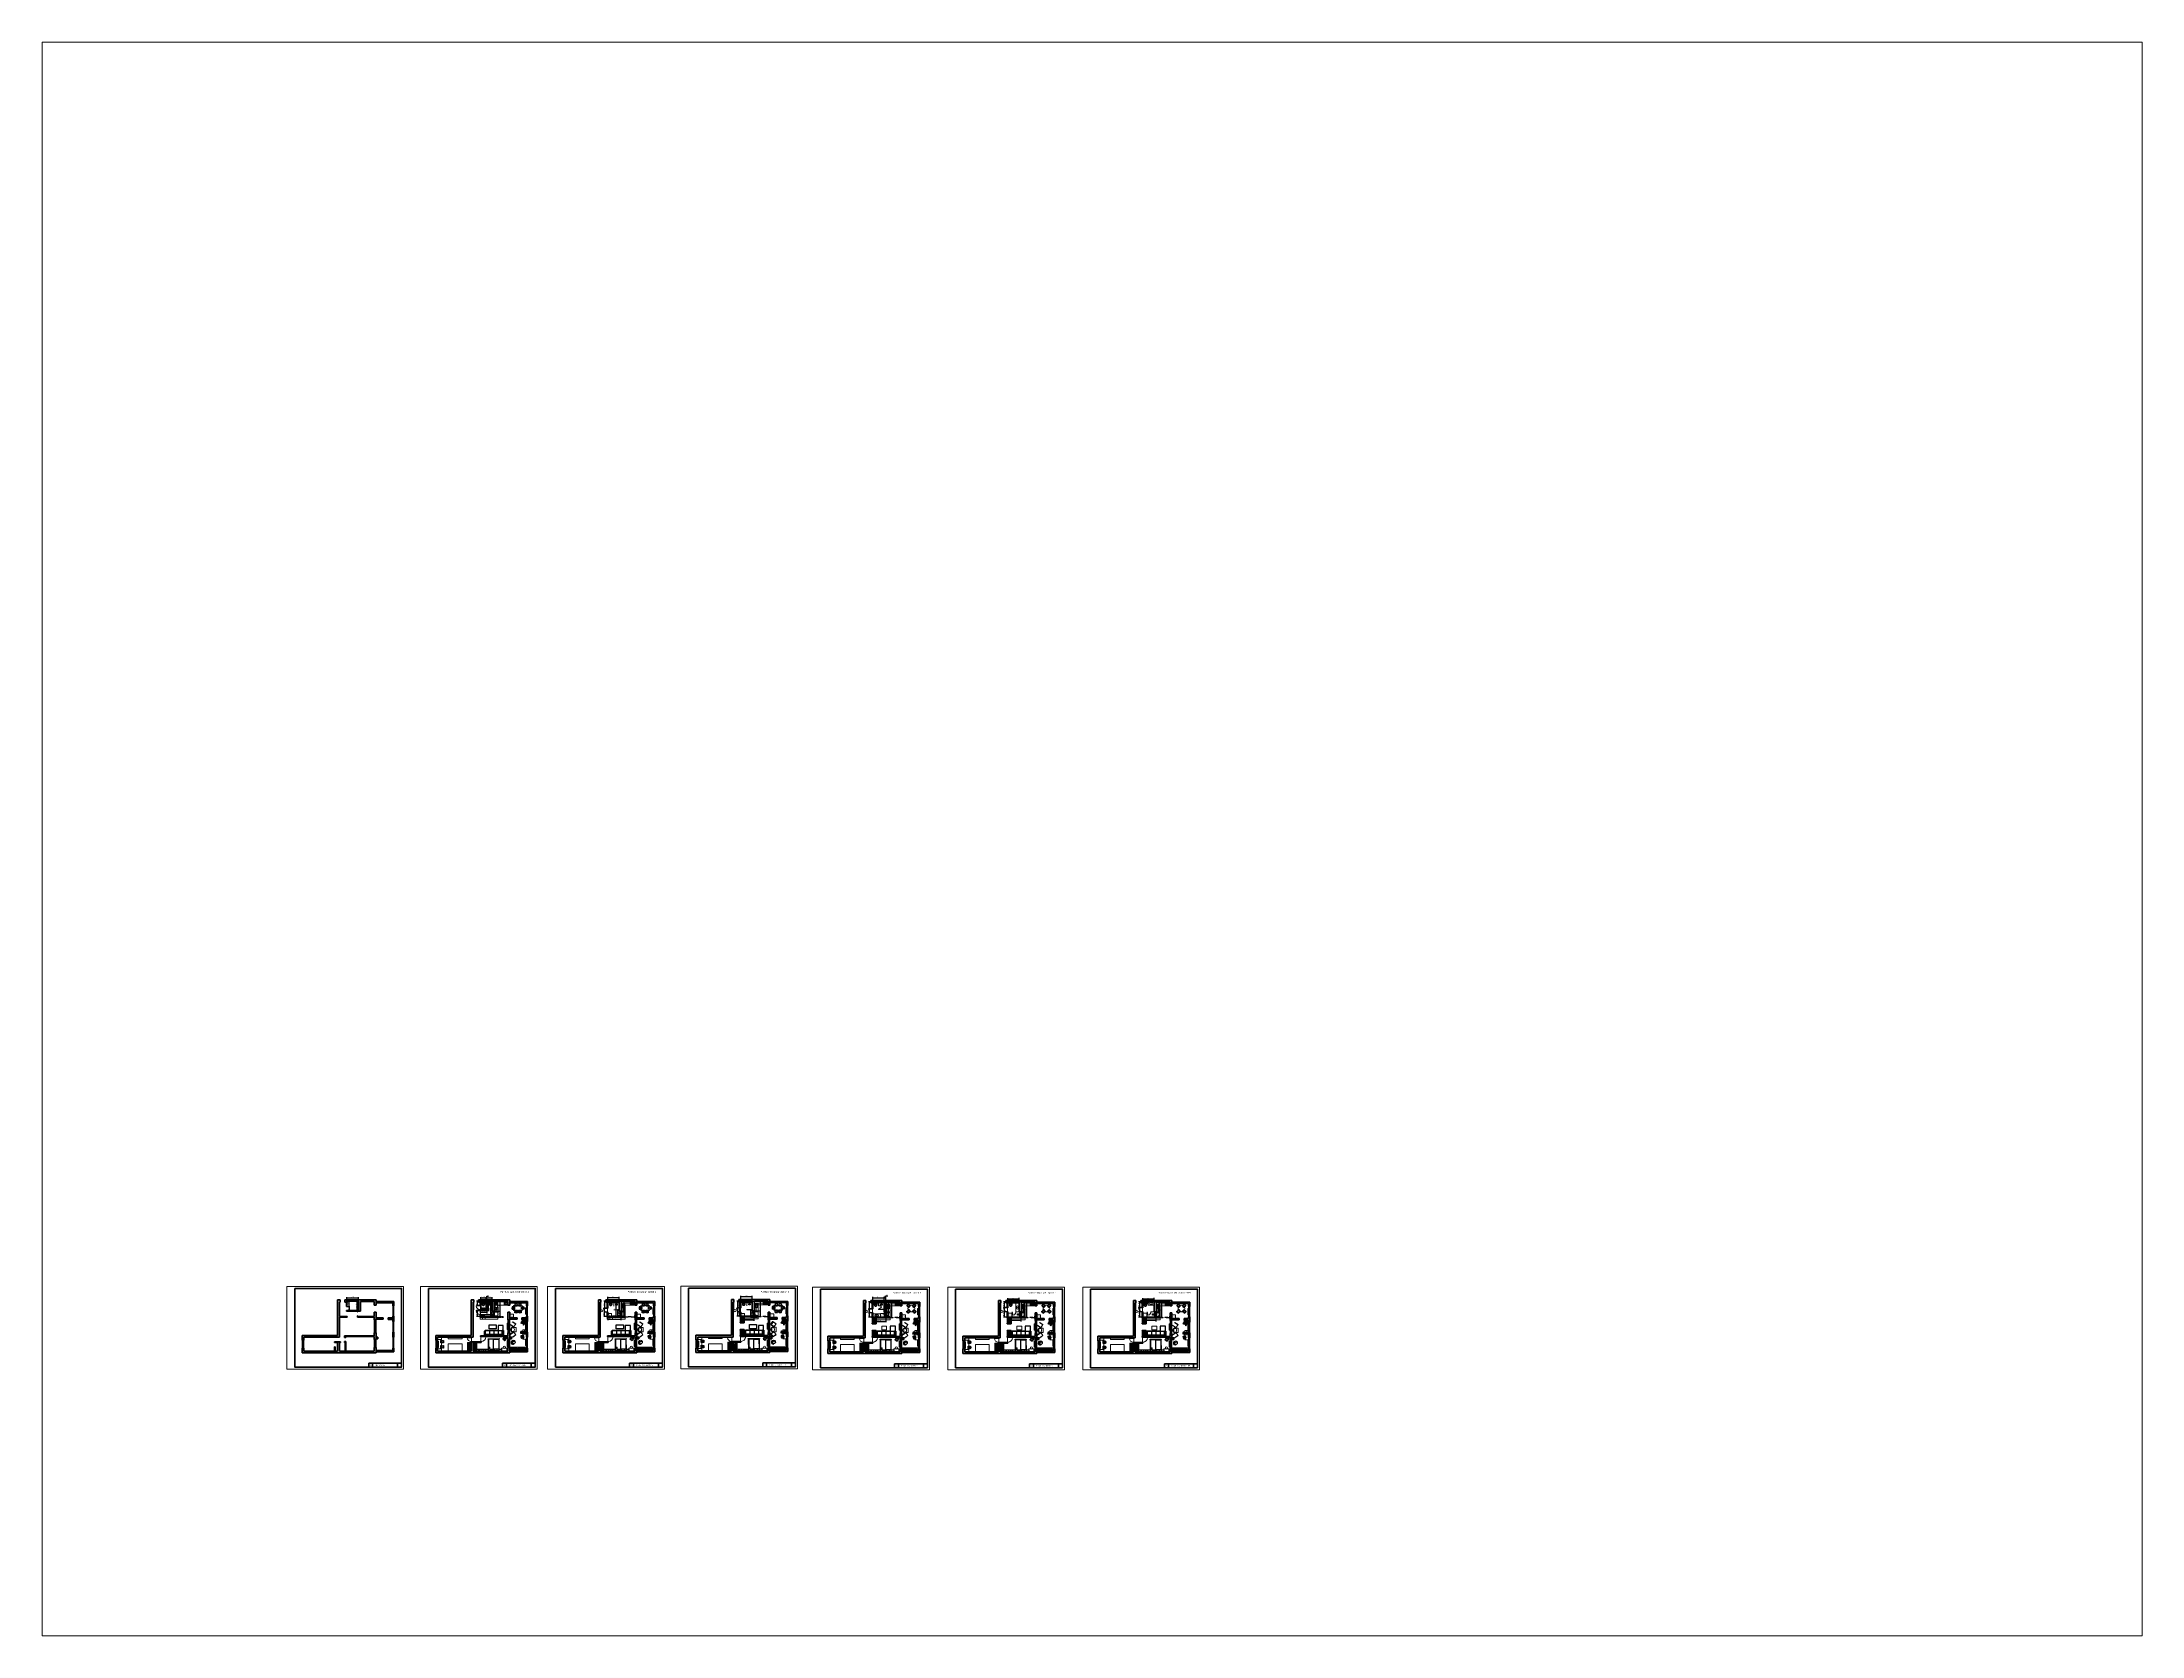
# Paper-space layout 'Layout2' of a CAD drawing. Header units: millimetres. Extents: x 26 to 231, y 20 to 176.
# The model-space entities are those that its viewports show. They can reach past a viewport. Long polylines and large blocks are cut down to what shows.
import ezdxf

# ---------------------------------------------------------------- set-up
doc = ezdxf.new("R2010")
doc.units = ezdxf.units.MM
doc.header["$PDMODE"] = 3
doc.linetypes.add('ACAD_ISO03W100', pattern=[30, 12, -18])
doc.linetypes.add('DASHED2', pattern=[0.375, 0.25, -0.125])
for name, color, linetype, lineweight in [('0.5', 7, 'Continuous', 50), ('01 прерыпистая', 150, 'ACAD_ISO03W100', 20), ('05 линия 0.5', 7, 'Continuous', 50), ('07 размеры 0.2', 163, 'Continuous', 20), ('DVERI', 11, 'Continuous', 13), ('LEST', 32, 'Continuous', 15), ('MEBLEA', 5, 'Continuous', 18), ('Nadpisi', 240, 'Continuous', 9), ('STEN', 7, 'Continuous', 40), ('текст', 7, 'Continuous', 18)]:
    doc.layers.add(name, color=color, linetype=linetype, lineweight=lineweight)
for name, color, linetype in [('B-FURNITURE', 22, 'Continuous'), ('mebel', 5, 'Continuous'), ('RAZMER', 7, 'Continuous')]:
    doc.layers.add(name, color=color, linetype=linetype)
doc.layers.add('mobilier st', color=7, linetype='Continuous', lineweight=25, true_color=0xb5f6ac)
doc.styles.get("Standard").update_dxf_attribs({"font": 'arial.ttf'})
doc.dimstyles.new('Copy(2) of ISO-25', dxfattribs={"dimtxt": 150, "dimasz": 100, "dimexe": 125, "dimexo": 55, "dimgap": 50, "dimtad": 1, "dimdec": 0, "dimlfac": 0.03937, "dimlunit": 4, "dimtxsty": 'Standard', "dimblk": 'ARCHTICK', "dimcen": 200, "dimadec": 0, "dimazin": 0, "dimtfac": 1, "dimtdec": 0, "dimtmove": 1, "dimatfit": 3, "dimfxl": 1, "dimarcsym": 0})
picture_1 = doc.add_image_def('image1.jpg', size_in_pixel=(3000, 3000))
pattern_1 = [(0, (1000000000, 1000000000), (0, 1000000000), [0.01, -1000000000])]

# ---------------------------------------------------------------- blocks, each defined once
blk = doc.blocks.new('_ArchTick')
at = {"color": 0, "linetype": 'ByBlock', "const_width": 0.15}
blk.add_lwpolyline([(-0.5, -0.5), (0.5, 0.5)], dxfattribs=at)
blk = doc.blocks.new('*D288')
at = {"layer": 'Defpoints', "color": 0, "ltscale": 3, "transparency": 16777216}
for p in [(-101905, -175499), (-100050, -174945), (-100050, -175499)]:
    blk.add_point(p, dxfattribs=at)
at = {"layer": 'RAZMER', "color": 0, "lineweight": -2, "ltscale": 3, "transparency": 16777216}
for p, q in [((-101905, -175444), (-101905, -174820)), ((-101905, -174945), (-100050, -174945)), ((-100050, -175444), (-100050, -174820))]:
    blk.add_line(p, q, dxfattribs=at)
at = {"layer": 'RAZMER', "color": 0, "lineweight": -2, "ltscale": 3, "transparency": 16777216, "xscale": 100, "yscale": 100, "zscale": 100, "rotation": 180}
blk.add_blockref('_ArchTick', (-101905, -174945), dxfattribs=at)
at = {"layer": 'RAZMER', "color": 0, "lineweight": -2, "ltscale": 3, "transparency": 16777216, "xscale": 100, "yscale": 100, "zscale": 100}
blk.add_blockref('_ArchTick', (-100050, -174945), dxfattribs=at)
at = {"layer": 'RAZMER', "color": 0, "ltscale": 3, "transparency": 16777216, "insert": (-100977, -174818), "char_height": 150, "attachment_point": 5}
blk.add_mtext('6\'-1"', dxfattribs=at)
blk = doc.blocks.new('*D289')
at = {"layer": 'Defpoints', "color": 0, "ltscale": 3, "transparency": 16777216}
for p in [(-100302, -176984), (-100050, -175499), (-100050, -176984)]:
    blk.add_point(p, dxfattribs=at)
at = {"layer": 'RAZMER', "color": 0, "lineweight": -2, "ltscale": 3, "transparency": 16777216}
for p, q in [((-100105, -175499), (-100427, -175499)), ((-100105, -176984), (-100427, -176984)), ((-100302, -175499), (-100302, -176984))]:
    blk.add_line(p, q, dxfattribs=at)
at = {"layer": 'RAZMER', "color": 0, "lineweight": -2, "ltscale": 3, "transparency": 16777216, "xscale": 100, "yscale": 100, "zscale": 100}
for p, rotation in [((-100302, -175499), 90), ((-100302, -176984), 270)]:
    blk.add_blockref('_ArchTick', p, dxfattribs=dict(at, rotation=rotation))
at = {"layer": 'RAZMER', "color": 0, "ltscale": 3, "transparency": 16777216, "insert": (-100429, -176242), "char_height": 150, "attachment_point": 5, "rotation": 90}
blk.add_mtext('4\'-10"', dxfattribs=at)
blk = doc.blocks.new('*D290')
at = {"layer": 'Defpoints', "color": 0, "ltscale": 3, "transparency": 16777216}
for p in [(-101905, -175499), (-101905, -176334), (-101562, -175499)]:
    blk.add_point(p, dxfattribs=at)
at = {"layer": 'RAZMER', "color": 0, "lineweight": -2, "ltscale": 3, "transparency": 16777216}
for p, q in [((-101850, -175499), (-101437, -175499)), ((-101850, -176334), (-101437, -176334)), ((-101562, -176334), (-101562, -175499))]:
    blk.add_line(p, q, dxfattribs=at)
at = {"layer": 'RAZMER', "color": 0, "lineweight": -2, "ltscale": 3, "transparency": 16777216, "xscale": 100, "yscale": 100, "zscale": 100}
for p, rotation in [((-101562, -175499), 90), ((-101562, -176334), 270)]:
    blk.add_blockref('_ArchTick', p, dxfattribs=dict(at, rotation=rotation))
at = {"layer": 'RAZMER', "color": 0, "ltscale": 3, "transparency": 16777216, "insert": (-101689, -175917), "char_height": 150, "attachment_point": 5, "rotation": 90}
blk.add_mtext('2\'-9"', dxfattribs=at)
blk = doc.blocks.new('*D291')
at = {"layer": 'Defpoints', "color": 0, "ltscale": 3, "transparency": 16777216}
for p in [(-101905, -176334), (-101905, -176984), (-101562, -176984)]:
    blk.add_point(p, dxfattribs=at)
at = {"layer": 'RAZMER', "color": 0, "lineweight": -2, "ltscale": 3, "transparency": 16777216}
for p, q in [((-101850, -176334), (-101437, -176334)), ((-101850, -176984), (-101437, -176984)), ((-101562, -176334), (-101562, -176984))]:
    blk.add_line(p, q, dxfattribs=at)
at = {"layer": 'RAZMER', "color": 0, "lineweight": -2, "ltscale": 3, "transparency": 16777216, "xscale": 100, "yscale": 100, "zscale": 100}
for p, rotation in [((-101562, -176334), 90), ((-101562, -176984), 270)]:
    blk.add_blockref('_ArchTick', p, dxfattribs=dict(at, rotation=rotation))
at = {"layer": 'RAZMER', "color": 0, "ltscale": 3, "transparency": 16777216, "insert": (-101687, -176659), "char_height": 150, "attachment_point": 5, "rotation": 90}
blk.add_mtext('2\'-2"', dxfattribs=at)
blk = doc.blocks.new('К')
at = {"layer": 'mebel'}
for p, q in [((3033, -1108), (1133, -1108)), ((1133, -1108), (1133, -2908)), ((1133, -2908), (3033, -2908)), ((2775, -2606), (2478, -2849)), ((2478, -2849), (2478, -2606)), ((2775, -2606), (2478, -2606)), ((2793, -708), (3093, -708)), ((2793, -1108), (2793, -708)), ((2793, -708), (3093, -708)), ((3093, -1108), (2793, -1108)), ((3093, -1108), (2793, -1108)), ((2793, -2908), (3093, -2908)), ((2793, -3308), (2793, -2908)), ((2793, -2908), (3093, -2908)), ((3093, -3308), (2793, -3308)), ((2918, -1989), (2867, -1972)), ((2918, -2027), (2867, -2044)), ((2911, -1934), (2918, -1989)), ((2911, -2082), (2918, -2027)), ((3005, -1469), (2951, -1468)), ((3005, -2547), (2951, -2548)), ((2980, -1518), (3005, -1469)), ((2980, -2497), (3005, -2547)), ((3093, -708), (3093, -1108)), ((3093, -2908), (3093, -3308))]:
    blk.add_line(p, q, dxfattribs=at)
for points in [[(1133, -2908), (1073, -2908), (1073, -1108), (1133, -1108)], [(3033, -2908), (3093, -2908), (3093, -1108), (3033, -1108)]]:
    blk.add_lwpolyline(points, close=True, dxfattribs=at)
for points in [[(2775, -1168), (2775, -2008), (1170, -2008), (1170, -1168), (2775, -1168)], [(2775, -2606), (2775, -2008), (1170, -2008), (1170, -2849), (2478, -2849)]]:
    blk.add_lwpolyline(points, dxfattribs=at)
for centre, start, end in [((2641, -2074), 62.87085, 78.61121), ((2770, -1298), 270.44207, 278.21409), ((2770, -2718), 81.78591, 89.55793), ((2641, -1942), 281.38879, 297.12915), ((2308, -1624), 332.87085, 8.9344), ((2308, -2392), 351.0656, 27.12915)]:
    blk.add_arc(centre, 681, start, end, dxfattribs=at)
blk = doc.blocks.new('*U298')
at = {"color": 132, "lineweight": 13}
for p, q in [((40, 53), (0, 53)), ((0, 53), (0, -53)), ((40, -44), (40, 53)), ((81, 17), (807, 17)), ((807, 37), (807, -3)), ((847, 37), (807, 37)), ((847, -3), (847, 37)), ((888, 53), (888, -53)), ((0, -53), (40, -53)), ((807, -3), (847, -3)), ((807, -851), (847, -851)), ((888, -53), (847, -53))]:
    blk.add_line(p, q, dxfattribs=at)
at = {"color": 132, "lineweight": 13, "extrusion": (0, 0, -1)}
for p, q in [((40, -3), (40, 37)), ((40, 37), (81, 37)), ((81, 37), (81, -3)), ((847, -53), (847, 53)), ((847, 53), (888, 53)), ((81, -3), (40, -3)), ((807, -44), (807, -851)), ((847, -44), (807, -44)), ((847, -851), (847, -44))]:
    blk.add_line(p, q, dxfattribs=at)
at = {"color": 132, "lineweight": 13}
blk.add_arc((849, -43), 809, 180.74978, 267.00362, dxfattribs=at)
blk = doc.blocks.new('m_62')
for p, q in [((-26.133573, -1.707077), (-25.478005, 1.160455)), ((-25.632298, -1.821136), (-25.007057, 0.954247)), ((-25.478005, 1.160455), (-23.761814, 3.658938)), ((-25.007057, 0.954247), (-23.394215, 3.299642)), ((-20.299363, 4.335547), (-24.12368, -12.513614)), ((-23.761814, 3.658938), (-21.992796, 4.925037)), ((-23.394215, 3.299642), (-21.807545, 4.445815)), ((-19.303566, 3.727436), (-22.972339, -12.436414)), ((-22.53794, -12.780619), (-18.763256, 3.849864)), ((-22.488576, -12.790489), (-18.709033, 3.861404)), ((-18.332082, 4.170895), (-22.277712, -13.212705)), ((-18.446558, 3.80168), (-22.226101, -12.850213)), ((-22.015237, -13.272428), (-18.069631, 4.111195)), ((-21.992796, 4.925037), (-20.127004, 5.137825)), ((-21.807545, 4.445815), (-20.244825, 4.618788)), ((-20.276588, 4.478812), (-20.308619, 4.337645)), ((-20.308619, 4.337645), (-20.286768, 4.332662)), ((-19.903665, 6.121826), (-20.276588, 4.478812)), ((-20.106518, 4.463124), (-18.4511, 4.086495)), ((-19.871604, 6.262994), (-19.903665, 6.121826)), ((-17.497611, 5.722857), (-19.871604, 6.262994)), ((-18.763256, 3.849864), (-19.303566, 3.727436)), ((-18.763256, 3.849864), (-18.714183, 3.838706)), ((-18.709033, 3.861404), (-18.446558, 3.80168)), ((-18.446558, 3.80168), (-18.417382, 3.795052)), ((-18.378001, -14.099979), (-14.432376, 3.283644)), ((-18.069631, 4.111195), (-18.332082, 4.170895)), ((-14.432376, 3.283644), (-18.069631, 4.111195)), ((-15.167945, 5.192828), (-17.497611, 5.722857)), ((-12.908619, 4.678774), (-15.167945, 5.192828)), ((-14.860838, 3.381109), (-14.804202, 3.368235)), ((-14.493459, 3.014588), (-8.815014, 1.722646)), ((-10.745632, 4.186654), (-12.908619, 4.678774)), ((-8.720141, 3.725815), (-10.745632, 4.186654)), ((-8.815014, 1.722646), (0, 0)), ((-6.869214, 3.304696), (-8.720141, 3.725815)), ((-5.212718, 2.927804), (-6.869214, 3.304696)), ((-5.212718, 2.927804), (-0.590282, 1.876116)), ((0, 0), (-3.94563, -17.383623)), ((-0.478708, 1.702285), (-0.822609, 0.187159)), ((-0.590282, 1.876116), (-0.478708, 1.702285)), ((0.022948, -0.005221), (0, 0)), ((-27.44075, -7.490015), (-26.133573, -1.707077)), ((-27.44075, -7.490015), (-26.906567, -10.384226)), ((-26.926857, -7.500863), (-26.427173, -10.199451)), ((-26.924434, -7.513949), (-25.632298, -1.821136)), ((-26.906567, -10.384226), (-25.77998, -12.193441)), ((-26.427173, -10.199451), (-25.421047, -11.826253)), ((-25.77998, -12.193441), (-24.261331, -13.088727)), ((-25.421047, -11.826253), (-24.144363, -12.573433)), ((-24.571365, -14.454651), (-24.134349, -12.529325)), ((-22.197365, -14.994788), (-24.571365, -14.454651)), ((-24.134349, -12.529325), (-22.221386, -12.964559)), ((-24.12368, -12.513614), (-22.31909, -12.924194)), ((-22.31909, -12.924194), (-23.991429, -12.543702)), ((-23.991429, -12.543702), (-23.298096, -12.70144)), ((-22.972339, -12.436414), (-22.53794, -12.780619)), ((-22.53794, -12.780619), (-22.197365, -12.858128)), ((-22.488576, -12.790489), (-22.226101, -12.850213)), ((-22.197365, -12.856865), (-22.488576, -12.790489)), ((-22.277712, -13.212705), (-18.378001, -14.099979)), ((-22.226101, -12.850213), (-22.197365, -12.856865)), ((-19.8677, -15.524816), (-22.197365, -14.994788)), ((-17.60835, -16.038871), (-19.8677, -15.524816)), ((-18.378001, -14.099979), (-18.788427, -14.006591)), ((-18.321681, -13.851809), (-12.642336, -15.143967)), ((-15.445387, -16.530991), (-17.60835, -16.038871)), ((-13.419896, -16.99183), (-15.445387, -16.530991)), ((-11.568945, -17.412949), (-13.419896, -16.99183)), ((-12.642336, -15.143967), (-3.922683, -17.388844)), ((-9.912449, -17.789841), (-11.568945, -17.412949)), ((-8.470291, -18.117976), (-9.912449, -17.789841)), ((-7.270682, -18.390894), (-8.470291, -18.117976)), ((-6.334716, -18.603849), (-7.270682, -18.390894)), ((-5.671483, -18.754721), (-6.334716, -18.603849)), ((-5.290013, -18.841529), (-5.671483, -18.754721)), ((-5.114382, -18.733025), (-5.290013, -18.841529)), ((-4.765749, -17.197013), (-5.114382, -18.733025)), ((-3.922683, -17.388844), (0.022948, -0.005221)), ((-3.841918, -17.032981), (-3.816384, -17.038798)), ((-0.059813, -0.38166), (-3.839355, -17.033577)), ((-3.816384, -17.038798), (-0.036841, -0.386882)), ((-0.036841, -0.386882), (-0.062352, -0.381064)), ((-0.062352, -0.381064), (-0.059813, -0.38166)), ((-0.059813, -0.38166), (-0.036841, -0.386882))]:
    blk.add_line(p, q)
blk = doc.blocks.new('*U300')
at = {"color": 132, "lineweight": 13}
for p, q in [((34, 45), (0, 45)), ((0, 45), (0, -45)), ((34, -37), (34, 45)), ((68, 14), (679, 14)), ((679, 31), (679, -3)), ((713, 31), (679, 31)), ((713, -3), (713, 31)), ((747, 45), (747, -45)), ((0, -45), (34, -45)), ((679, -3), (713, -3)), ((679, -715), (713, -715)), ((747, -45), (713, -45))]:
    blk.add_line(p, q, dxfattribs=at)
at = {"color": 132, "lineweight": 13, "extrusion": (0, 0, -1)}
for p, q in [((34, -3), (34, 31)), ((34, 31), (68, 31)), ((68, 31), (68, -3)), ((713, -45), (713, 45)), ((713, 45), (747, 45)), ((68, -3), (34, -3)), ((679, -37), (679, -715)), ((713, -37), (679, -37)), ((713, -715), (713, -37))]:
    blk.add_line(p, q, dxfattribs=at)
at = {"color": 132, "lineweight": 13}
blk.add_arc((714, -36), 680, 180.74978, 267.00362, dxfattribs=at)
blk = doc.blocks.new('WC_PLAN')
for p, q in [((0, 145), (0, -145)), ((83, 156), (12, 156)), ((83, -156), (12, -156))]:
    blk.add_line(p, q)
for centre, radius, start, end in [((12, 145), 11.7, 90, 180), ((108, 147), 26.7, 95.72756, 181.45303), ((-5668, 0), 5751, 358.54697, 1.45303), ((185, -620), 798, 71.42741, 95.72756), ((162, 81), 26.7, 107.68995, 188.45758), ((-380, 0), 521, 351.54242, 8.45758), ((168, 55), 15.6, 94.2036, 187.25196), ((-261, 0), 417, 352.74804, 7.25196), ((276, -277), 402, 66.06197, 107.68995), ((172, 0), 70.4, 265.7964, 94.2036), ((394, 0), 143, 288.57259, 71.42741), ((399, 0), 99, 293.93803, 66.06197), ((12, -145), 11.7, 180, 270), ((108, -147), 26.7, 178.54697, 264.27244), ((185, 620), 798, 264.27244, 288.57259), ((162, -81), 26.7, 171.54242, 252.31005), ((168, -55), 15.6, 172.74804, 265.7964), ((276, 277), 402, 252.31005, 293.93803)]:
    blk.add_arc(centre, radius, start, end)
blk = doc.blocks.new('COOKER')
at = {"linetype": 'Continuous'}
h = blk.add_hatch(dxfattribs=at)
h.set_pattern_fill('EMPTY_FILL', color=0, scale=1000000000.0, style=0)
h.set_pattern_definition(pattern_1)
h.paths.add_polyline_path([(-300, 0), (-300, -600), (300, -600), (300, 0)], flags=0)
at = {"layer": 'MEBLEA', "color": 0, "linetype": 'ByBlock'}
for p, q in [((-300, 0), (300, 0)), ((-300, -600), (-300, 0)), ((300, 0), (300, -600)), ((-300, -25), (300, -25)), ((300, -600), (-300, -600))]:
    blk.add_line(p, q, dxfattribs=at)
for centre, radius in [((-150, -175), 100), ((-150, -450), 75), ((150, -175), 100), ((150, -450), 100)]:
    blk.add_circle(centre, radius, dxfattribs=at)
blk = doc.blocks.new('DISHWASHER')
at = {"linetype": 'Continuous'}
h = blk.add_hatch(dxfattribs=at)
h.set_pattern_fill('EMPTY_FILL', color=0, scale=1000000000.0, style=0)
h.set_pattern_definition(pattern_1)
h.paths.add_polyline_path([(-300, 0), (-300, -600), (300, -600), (300, 0)], flags=0)
at = {"color": 0, "linetype": 'ByBlock'}
for p, q in [((-300, 0), (300, 0)), ((-300, -600), (-300, 0)), ((300, 0), (300, -600)), ((-300, -25), (300, -25)), ((300, -600), (-300, -600))]:
    blk.add_line(p, q, dxfattribs=at)
for centre, radius, start, end in [((-20.4, -333.6), 141.6, 90, 180), ((-13.2, -320.4), 54, 90, 180), ((20.4, -320.4), 87.6, 180, 270), ((-20.4, -279.6), 87.6, 360, 90), ((13.2, -300), 33.6, 180, 270), ((-13.2, -300), 33.6, 0, 90), ((13.2, -279.6), 54, 270, 0), ((20.4, -266.4), 141.6, 270, 360)]:
    blk.add_arc(centre, radius, start, end, dxfattribs=at)
blk = doc.blocks.new('*U301')
at = {"color": 132, "lineweight": 13}
for p, q in [((33, 43), (0, 43)), ((0, 43), (0, -43)), ((33, -35), (33, 43)), ((65, 14), (651, 14)), ((651, 30), (651, -3)), ((683, 30), (651, 30)), ((683, -3), (683, 30)), ((716, 43), (716, -43)), ((0, -43), (33, -43)), ((651, -3), (683, -3)), ((651, -686), (683, -686)), ((716, -43), (683, -43))]:
    blk.add_line(p, q, dxfattribs=at)
at = {"color": 132, "lineweight": 13, "extrusion": (0, 0, -1)}
for p, q in [((33, -3), (33, 30)), ((33, 30), (65, 30)), ((65, 30), (65, -3)), ((683, -43), (683, 43)), ((683, 43), (716, 43)), ((65, -3), (33, -3)), ((651, -35), (651, -686)), ((683, -35), (651, -35)), ((683, -686), (683, -35))]:
    blk.add_line(p, q, dxfattribs=at)
at = {"color": 132, "lineweight": 13}
blk.add_arc((685, -34), 652, 180.74978, 267.00362, dxfattribs=at)
blk = doc.blocks.new('Stul3')
at = {"layer": 'Nadpisi', "ltscale": 0.02}
h = blk.add_hatch(dxfattribs=at)
h.set_pattern_fill('AR-SAND', color=256, scale=2, style=0)
h.set_pattern_definition([(37.5, (-176830.11, -74253.66), (-3.200063, 97.882647), [0, -77.216, 0, -86.36, 0, -82.55]), (7.5, (-176830.11, -74253.66), (89.90466, 143.36502), [0, -41.656, 0, -69.596, 0, -26.67]), (327.5, (-176892.59, -74253.66), (158.198474, 0.287437), [0, -25.4, 0, -91.44, 0, -119.38]), (317.5, (-176892.59, -74253.66), (152.71129, 44.58586), [0, -12.7, 0, -59.944, 0, -68.58])])
h.paths.add_polyline_path([(-72, 485), (-21, 515), (36, 515), (81, 547), (231, 495, 0.9781282), (-243, -22, -0.0050194), (-216, -17, -0.4795689), (-135, 418), (-149, 445), (-78, 455)])
h.paths.add_polyline_path([(-106, 244), (-106, 300), (-39, 300), (-1, 359, 0.5789684), (-216, -17, -0.0399137), (0, 0), (-168, 40), (-118, 95), (-128, 154), (-175, 197)], flags=17)
for centre, radius, start, end in [((0, 231), 350, 313.78559, 226.21441), ((-1, 168), 284, 319.29494, 220.7491), ((0, 109), 250, 329.86108, 210.41696), ((0, -1357), 1357, 79.70693, 100.29307)]:
    blk.add_arc(centre, radius, start, end, dxfattribs=at)
blk = doc.blocks.new('Comp 01')
at = {"layer": 'B-FURNITURE', "ltscale": 600}
for points in [[(49789, 83815), (49789, 83681, -0.4142136), (49779, 83671), (49349, 83671, -0.4142136), (49339, 83681), (49339, 83815)], [(49901, 83815), (49873, 83812, 0.3053425), (49868, 83807), (49866, 83758, 0.1299078), (49881, 83695, 0.2875757), (49901, 83684, 0.554561)], [(49901, 83815), (49929, 83812, -0.3053425), (49934, 83807), (49936, 83758, -0.1299078), (49921, 83695, -0.2875757), (49901, 83684, -0.554561)]]:
    blk.add_lwpolyline(points, format="xyb", dxfattribs=at)
at = {"layer": 'B-FURNITURE', "color": 253, "ltscale": 600}
for points in [[(49599, 83789), (49599, 83803), (49354, 83803), (49354, 83789)], [(49354, 83789), (49599, 83789)], [(49354, 83780), (49354, 83681), (49599, 83681)], [(49354, 83780), (49599, 83780)], [(49599, 83681), (49599, 83780)], [(49681, 83789), (49681, 83803), (49615, 83803), (49615, 83789)], [(49615, 83789), (49681, 83789)], [(49615, 83780), (49681, 83780)], [(49615, 83780), (49615, 83681), (49681, 83681)], [(49681, 83681), (49681, 83780)], [(49775, 83681), (49697, 83681), (49697, 83780)], [(49697, 83780), (49775, 83780)], [(49775, 83780), (49775, 83681)]]:
    blk.add_lwpolyline(points, dxfattribs=at)
at = {"layer": 'B-FURNITURE'}
for points in [[(49360, 83983), (49730, 83983)], [(49360, 83983), (49360, 83974)], [(49725, 83970), (49725, 83889), (49365, 83889), (49365, 83970)], [(49473, 83867), (49493, 83867)], [(49597, 83867), (49616, 83867)], [(49730, 83983), (49730, 83974)]]:
    blk.add_lwpolyline(points, dxfattribs=at)
for points in [[(49360, 83974), (49730, 83974), (49730, 83874), (49360, 83874)], [(49364, 83970), (49726, 83970), (49726, 83887), (49364, 83887)]]:
    blk.add_lwpolyline(points, close=True, dxfattribs=at)
at = {"layer": 'B-FURNITURE', "color": 253, "ltscale": 600}
for points in [[(49868, 83807, -0.0605858), (49869, 83726, 1.1109195)], [(49896, 83772, 0.2181426), (49871, 83765, -2.1209889)], [(49906, 83772, -0.2181426), (49931, 83765, 2.1209889)], [(49934, 83807, 0.0605858), (49933, 83726, -1.1109195)]]:
    blk.add_lwpolyline(points, format="xyb", dxfattribs=at)
at = {"layer": 'B-FURNITURE', "ltscale": 600}
blk.add_arc((49564, 81541), 2286, 84.35039, 95.64961, dxfattribs=at)
at = {"layer": 'B-FURNITURE'}
for start_param, end_param in [(7.4849405, 7.5213513), (5.8797357, 6.6866349), (5.0450193, 5.0814301)]:
    blk.add_ellipse((49545, 83803), major_axis=(0, 196), ratio=0.3853191, start_param=start_param, end_param=end_param, dxfattribs=at)
at = {"layer": 'B-FURNITURE', "color": 253, "ltscale": 600}
for centre, major_axis, ratio in [((49901, 83791), (0, 23.7), 0.3335437), ((49901, 83794), (0, 10.5), 0.4319366)]:
    blk.add_ellipse(centre, major_axis=major_axis, ratio=ratio, dxfattribs=at)
at = {"layer": 'B-FURNITURE'}
for points in [[(49494, 83874), (49493, 83871), (49493, 83869), (49493, 83867)], [(49597, 83867), (49597, 83869), (49596, 83871), (49596, 83874)]]:
    blk.add_open_spline(points, degree=3, dxfattribs=at)
blk = doc.blocks.new('z_11')
blk.add_circle((24, 531), 308)
for centre, radius, start, end in [((-351, 845), 492, 254.71954, 318.01244), ((-130, 136), 419, 68.30106, 144.4309), ((-270, 690), 322, 237.10216, 328.7123), ((516, -2739), 3302, 98.90326, 106.9112), ((-94, 284), 247, 62.90326, 172.75671), ((-288, 519), 210, 255.57797, 333.51753), ((-239, 548), 247, 350.90326, 100.75671), ((-76, 804), 210, 183.57797, 261.51753), ((215, 965), 492, 182.71954, 246.01244), ((-391, 536), 419, 356.30106, 72.4309), ((93, 840), 322, 165.10216, 256.7123), ((-2926, -967), 3302, 26.90326, 34.9112), ((-61, 486), 81.4, 294.08208, 231.82012), ((-37, 579), 81.4, 222.08208, 159.82012), ((331, 261), 419, 140.30106, 216.4309), ((20, 435), 81.4, 6.08208, 303.82012), ((201, 340), 247, 134.90326, 244.75671), ((-239, 299), 322, 309.10216, 40.7123), ((3265, -13), 3302, 170.90326, 178.9112), ((58, 584), 81.4, 150.08208, 87.82012), ((1, 508), 15.4, 30.01244, 106.83722), ((-411, 270), 492, 326.71954, 30.01244), ((355, 738), 419, 212.30106, 288.4309), ((18, 501), 15.4, 102.01244, 178.83722), ((-33, 768), 247, 278.90326, 28.75671), ((-92, 908), 419, 284.30106, 0.4309), ((93, 495), 81.4, 78.08208, 15.82012), ((504, 465), 492, 110.71954, 174.01244), ((3, 526), 15.4, 318.01244, 34.83722), ((117, 35), 492, 38.71954, 102.01244), ((21, 530), 15.4, 246.01244, 322.83722), ((30, 514), 15.4, 174.01244, 250.83722), ((142, 208), 322, 21.10216, 112.7123), ((1522, 3444), 3302, 242.90326, 250.9112), ((239, 639), 247, 206.90326, 316.75671), ((347, 542), 322, 93.10216, 184.7123), ((-2304, 2854), 3302, 314.90326, 322.9112), ((261, 691), 210, 111.57797, 189.51753), ((-81, 229), 210, 327.57797, 45.51753), ((258, 336), 210, 39.57797, 117.51753)]:
    blk.add_arc(centre, radius, start, end)
blk = doc.blocks.new('*D307')
at = {"layer": 'Defpoints', "color": 0, "ltscale": 3, "transparency": 16777216}
for p in [(-80127, -175499), (-79250, -174948), (-79250, -175499)]:
    blk.add_point(p, dxfattribs=at)
at = {"layer": 'RAZMER', "color": 0, "lineweight": -2, "ltscale": 3, "transparency": 16777216}
for p, q in [((-80127, -175444), (-80127, -174823)), ((-80127, -174948), (-79250, -174948)), ((-79250, -175444), (-79250, -174823))]:
    blk.add_line(p, q, dxfattribs=at)
at = {"layer": 'RAZMER', "color": 0, "lineweight": -2, "ltscale": 3, "transparency": 16777216, "xscale": 100, "yscale": 100, "zscale": 100, "rotation": 180}
blk.add_blockref('_ArchTick', (-80127, -174948), dxfattribs=at)
at = {"layer": 'RAZMER', "color": 0, "lineweight": -2, "ltscale": 3, "transparency": 16777216, "xscale": 100, "yscale": 100, "zscale": 100}
blk.add_blockref('_ArchTick', (-79250, -174948), dxfattribs=at)
at = {"layer": 'RAZMER', "color": 0, "ltscale": 3, "transparency": 16777216, "insert": (-79689, -174822), "char_height": 150, "attachment_point": 5}
blk.add_mtext('2\'-11"', dxfattribs=at)
blk = doc.blocks.new('*D308')
at = {"layer": 'Defpoints', "color": 0, "ltscale": 3, "transparency": 16777216}
for p in [(-79250, -175499), (-79150, -174948), (-79150, -175499)]:
    blk.add_point(p, dxfattribs=at)
at = {"layer": 'RAZMER', "color": 0, "lineweight": -2, "ltscale": 3, "transparency": 16777216}
for p, q in [((-79250, -175444), (-79250, -174823)), ((-79250, -174948), (-79150, -174948)), ((-79200, -174948), (-79117, -174673)), ((-79150, -175444), (-79150, -174823)), ((-79117, -174673), (-78839, -174673))]:
    blk.add_line(p, q, dxfattribs=at)
at = {"layer": 'RAZMER', "color": 0, "lineweight": -2, "ltscale": 3, "transparency": 16777216, "xscale": 100, "yscale": 100, "zscale": 100, "rotation": 180}
blk.add_blockref('_ArchTick', (-79250, -174948), dxfattribs=at)
at = {"layer": 'RAZMER', "color": 0, "lineweight": -2, "ltscale": 3, "transparency": 16777216, "xscale": 100, "yscale": 100, "zscale": 100}
blk.add_blockref('_ArchTick', (-79150, -174948), dxfattribs=at)
at = {"layer": 'RAZMER', "color": 0, "ltscale": 3, "transparency": 16777216, "insert": (-78978, -174548), "char_height": 150, "attachment_point": 5}
blk.add_mtext('4"', dxfattribs=at)
blk = doc.blocks.new('*D309')
at = {"layer": 'Defpoints', "color": 0, "ltscale": 3, "transparency": 16777216}
for p in [(-79150, -175499), (-78272, -174948), (-78272, -175499)]:
    blk.add_point(p, dxfattribs=at)
at = {"layer": 'RAZMER', "color": 0, "lineweight": -2, "ltscale": 3, "transparency": 16777216}
for p, q in [((-79150, -175444), (-79150, -174823)), ((-79150, -174948), (-78272, -174948)), ((-78272, -175444), (-78272, -174823))]:
    blk.add_line(p, q, dxfattribs=at)
at = {"layer": 'RAZMER', "color": 0, "lineweight": -2, "ltscale": 3, "transparency": 16777216, "xscale": 100, "yscale": 100, "zscale": 100, "rotation": 180}
blk.add_blockref('_ArchTick', (-79150, -174948), dxfattribs=at)
at = {"layer": 'RAZMER', "color": 0, "lineweight": -2, "ltscale": 3, "transparency": 16777216, "xscale": 100, "yscale": 100, "zscale": 100}
blk.add_blockref('_ArchTick', (-78272, -174948), dxfattribs=at)
at = {"layer": 'RAZMER', "color": 0, "ltscale": 3, "transparency": 16777216, "insert": (-78711, -174822), "char_height": 150, "attachment_point": 5}
blk.add_mtext('2\'-11"', dxfattribs=at)
blk = doc.blocks.new('*D310')
at = {"layer": 'Defpoints', "color": 0, "ltscale": 3, "transparency": 16777216}
for p in [(-80707, -176184), (-80127, -175499), (-80127, -176184)]:
    blk.add_point(p, dxfattribs=at)
at = {"layer": 'RAZMER', "color": 0, "lineweight": -2, "ltscale": 3, "transparency": 16777216}
for p, q in [((-80182, -175499), (-80832, -175499)), ((-80182, -176184), (-80832, -176184)), ((-80707, -175499), (-80707, -176184))]:
    blk.add_line(p, q, dxfattribs=at)
at = {"layer": 'RAZMER', "color": 0, "lineweight": -2, "ltscale": 3, "transparency": 16777216, "xscale": 100, "yscale": 100, "zscale": 100}
for p, rotation in [((-80707, -175499), 90), ((-80707, -176184), 270)]:
    blk.add_blockref('_ArchTick', p, dxfattribs=dict(at, rotation=rotation))
at = {"layer": 'RAZMER', "color": 0, "ltscale": 3, "transparency": 16777216, "insert": (-80834, -175842), "char_height": 150, "attachment_point": 5, "rotation": 90}
blk.add_mtext('2\'-3"', dxfattribs=at)
blk = doc.blocks.new('*D311')
at = {"layer": 'Defpoints', "color": 0, "ltscale": 3, "transparency": 16777216}
for p in [(-80127, -176184), (-79250, -176184), (-79250, -176616)]:
    blk.add_point(p, dxfattribs=at)
at = {"layer": 'RAZMER', "color": 0, "lineweight": -2, "ltscale": 3, "transparency": 16777216}
for p, q in [((-80127, -176239), (-80127, -176741)), ((-80127, -176616), (-79250, -176616)), ((-79250, -176239), (-79250, -176741))]:
    blk.add_line(p, q, dxfattribs=at)
at = {"layer": 'RAZMER', "color": 0, "lineweight": -2, "ltscale": 3, "transparency": 16777216, "xscale": 100, "yscale": 100, "zscale": 100, "rotation": 180}
blk.add_blockref('_ArchTick', (-80127, -176616), dxfattribs=at)
at = {"layer": 'RAZMER', "color": 0, "lineweight": -2, "ltscale": 3, "transparency": 16777216, "xscale": 100, "yscale": 100, "zscale": 100}
blk.add_blockref('_ArchTick', (-79250, -176616), dxfattribs=at)
at = {"layer": 'RAZMER', "color": 0, "ltscale": 3, "transparency": 16777216, "insert": (-79689, -176491), "char_height": 150, "attachment_point": 5}
blk.add_mtext('2\'-11"', dxfattribs=at)
blk = doc.blocks.new('*D312')
at = {"layer": 'Defpoints', "color": 0, "ltscale": 3, "transparency": 16777216}
for p in [(-79150, -175499), (-79150, -176984), (-78877, -175499)]:
    blk.add_point(p, dxfattribs=at)
at = {"layer": 'RAZMER', "color": 0, "lineweight": -2, "ltscale": 3, "transparency": 16777216}
for p, q in [((-79095, -175499), (-78752, -175499)), ((-79095, -176984), (-78752, -176984)), ((-78877, -176984), (-78877, -175499))]:
    blk.add_line(p, q, dxfattribs=at)
at = {"layer": 'RAZMER', "color": 0, "lineweight": -2, "ltscale": 3, "transparency": 16777216, "xscale": 100, "yscale": 100, "zscale": 100}
for p, rotation in [((-78877, -175499), 90), ((-78877, -176984), 270)]:
    blk.add_blockref('_ArchTick', p, dxfattribs=dict(at, rotation=rotation))
at = {"layer": 'RAZMER', "color": 0, "ltscale": 3, "transparency": 16777216, "insert": (-79003, -176242), "char_height": 150, "attachment_point": 5, "rotation": 90}
blk.add_mtext('4\'-10"', dxfattribs=at)
blk = doc.blocks.new('*D313')
at = {"layer": 'Defpoints', "color": 0, "ltscale": 3, "transparency": 16777216}
for p in [(-78272, -175499), (-78272, -177084), (-77026, -177084)]:
    blk.add_point(p, dxfattribs=at)
at = {"layer": 'RAZMER', "color": 0, "lineweight": -2, "ltscale": 3, "transparency": 16777216}
for p, q in [((-78217, -175499), (-76901, -175499)), ((-78217, -177084), (-76901, -177084)), ((-77026, -175499), (-77026, -177084))]:
    blk.add_line(p, q, dxfattribs=at)
at = {"layer": 'RAZMER', "color": 0, "lineweight": -2, "ltscale": 3, "transparency": 16777216, "xscale": 100, "yscale": 100, "zscale": 100}
for p, rotation in [((-77026, -175499), 90), ((-77026, -177084), 270)]:
    blk.add_blockref('_ArchTick', p, dxfattribs=dict(at, rotation=rotation))
at = {"layer": 'RAZMER', "color": 0, "ltscale": 3, "transparency": 16777216, "insert": (-77153, -176292), "char_height": 150, "attachment_point": 5, "rotation": 90}
blk.add_mtext('5\'-2"', dxfattribs=at)
blk = doc.blocks.new('*D314')
at = {"layer": 'Defpoints', "color": 0, "ltscale": 3, "transparency": 16777216}
for p in [(-77912, -177084), (-77912, -177953), (-77026, -177953)]:
    blk.add_point(p, dxfattribs=at)
at = {"layer": 'RAZMER', "color": 0, "lineweight": -2, "ltscale": 3, "transparency": 16777216}
for p, q in [((-77857, -177084), (-76901, -177084)), ((-77026, -177084), (-77026, -177953)), ((-77857, -177953), (-76901, -177953))]:
    blk.add_line(p, q, dxfattribs=at)
at = {"layer": 'RAZMER', "color": 0, "lineweight": -2, "ltscale": 3, "transparency": 16777216, "xscale": 100, "yscale": 100, "zscale": 100}
for p, rotation in [((-77026, -177084), 90), ((-77026, -177953), 270)]:
    blk.add_blockref('_ArchTick', p, dxfattribs=dict(at, rotation=rotation))
at = {"layer": 'RAZMER', "color": 0, "ltscale": 3, "transparency": 16777216, "insert": (-77153, -177519), "char_height": 150, "attachment_point": 5, "rotation": 90}
blk.add_mtext('2\'-10"', dxfattribs=at)
blk = doc.blocks.new('*D315')
at = {"layer": 'Defpoints', "color": 0, "ltscale": 3, "transparency": 16777216}
for p in [(-80127, -177700), (-80127, -177953), (-78012, -177953)]:
    blk.add_point(p, dxfattribs=at)
at = {"layer": 'RAZMER', "color": 0, "lineweight": -2, "ltscale": 3, "transparency": 16777216}
for p, q in [((-80127, -177898), (-80127, -177575)), ((-78012, -177700), (-80127, -177700)), ((-78012, -177898), (-78012, -177575))]:
    blk.add_line(p, q, dxfattribs=at)
at = {"layer": 'RAZMER', "color": 0, "lineweight": -2, "ltscale": 3, "transparency": 16777216, "xscale": 100, "yscale": 100, "zscale": 100, "rotation": 180}
blk.add_blockref('_ArchTick', (-80127, -177700), dxfattribs=at)
at = {"layer": 'RAZMER', "color": 0, "lineweight": -2, "ltscale": 3, "transparency": 16777216, "xscale": 100, "yscale": 100, "zscale": 100}
blk.add_blockref('_ArchTick', (-78012, -177700), dxfattribs=at)
at = {"layer": 'RAZMER', "color": 0, "ltscale": 3, "transparency": 16777216, "insert": (-79070, -177573), "char_height": 150, "attachment_point": 5}
blk.add_mtext('6\'-11"', dxfattribs=at)
blk = doc.blocks.new('*D316')
at = {"layer": 'Defpoints', "color": 0, "ltscale": 3, "transparency": 16777216}
for p in [(-80127, -176984), (-80707, -177953), (-80127, -177953)]:
    blk.add_point(p, dxfattribs=at)
at = {"layer": 'RAZMER', "color": 0, "lineweight": -2, "ltscale": 3, "transparency": 16777216}
for p, q in [((-80182, -176984), (-80832, -176984)), ((-80707, -176984), (-80707, -177953)), ((-80182, -177953), (-80832, -177953))]:
    blk.add_line(p, q, dxfattribs=at)
at = {"layer": 'RAZMER', "color": 0, "lineweight": -2, "ltscale": 3, "transparency": 16777216, "xscale": 100, "yscale": 100, "zscale": 100}
for p, rotation in [((-80707, -176984), 90), ((-80707, -177953), 270)]:
    blk.add_blockref('_ArchTick', p, dxfattribs=dict(at, rotation=rotation))
at = {"layer": 'RAZMER', "color": 0, "ltscale": 3, "transparency": 16777216, "insert": (-80834, -177469), "char_height": 150, "attachment_point": 5, "rotation": 90}
blk.add_mtext('3\'-2"', dxfattribs=at)
blk = doc.blocks.new('*D317')
at = {"layer": 'Defpoints', "color": 0, "ltscale": 3, "transparency": 16777216}
for p in [(-78272, -175499), (-78524, -177953), (-78272, -177953)]:
    blk.add_point(p, dxfattribs=at)
at = {"layer": 'RAZMER', "color": 0, "lineweight": -2, "ltscale": 3, "transparency": 16777216}
for p, q in [((-78327, -175499), (-78649, -175499)), ((-78524, -175499), (-78524, -177953)), ((-78327, -177953), (-78649, -177953))]:
    blk.add_line(p, q, dxfattribs=at)
at = {"layer": 'RAZMER', "color": 0, "lineweight": -2, "ltscale": 3, "transparency": 16777216, "xscale": 100, "yscale": 100, "zscale": 100}
for p, rotation in [((-78524, -175499), 90), ((-78524, -177953), 270)]:
    blk.add_blockref('_ArchTick', p, dxfattribs=dict(at, rotation=rotation))
at = {"layer": 'RAZMER', "color": 0, "ltscale": 3, "transparency": 16777216, "insert": (-78650, -176726), "char_height": 150, "attachment_point": 5, "rotation": 90}
blk.add_mtext('8\'-1"', dxfattribs=at)
blk = doc.blocks.new('*D318')
at = {"layer": 'Defpoints', "color": 0, "ltscale": 3, "transparency": 16777216}
for p in [(-80227, -176984), (-80227, -177333), (-79150, -176984)]:
    blk.add_point(p, dxfattribs=at)
at = {"layer": 'RAZMER', "color": 0, "lineweight": -2, "ltscale": 3, "transparency": 16777216}
for p, q in [((-80227, -177039), (-80227, -177458)), ((-79150, -177333), (-80227, -177333)), ((-79150, -177039), (-79150, -177458))]:
    blk.add_line(p, q, dxfattribs=at)
at = {"layer": 'RAZMER', "color": 0, "lineweight": -2, "ltscale": 3, "transparency": 16777216, "xscale": 100, "yscale": 100, "zscale": 100, "rotation": 180}
blk.add_blockref('_ArchTick', (-80227, -177333), dxfattribs=at)
at = {"layer": 'RAZMER', "color": 0, "lineweight": -2, "ltscale": 3, "transparency": 16777216, "xscale": 100, "yscale": 100, "zscale": 100}
blk.add_blockref('_ArchTick', (-79150, -177333), dxfattribs=at)
at = {"layer": 'RAZMER', "color": 0, "ltscale": 3, "transparency": 16777216, "insert": (-79689, -177206), "char_height": 150, "attachment_point": 5}
blk.add_mtext('3\'-6"', dxfattribs=at)
blk = doc.blocks.new('*D319')
at = {"layer": 'Defpoints', "color": 0, "ltscale": 3, "transparency": 16777216}
for p in [(-59421, -175499), (-57566, -174902), (-57566, -175499)]:
    blk.add_point(p, dxfattribs=at)
at = {"layer": 'RAZMER', "color": 0, "lineweight": -2, "ltscale": 3, "transparency": 16777216}
for p, q in [((-59421, -175444), (-59421, -174777)), ((-59421, -174902), (-57566, -174902)), ((-57566, -175444), (-57566, -174777))]:
    blk.add_line(p, q, dxfattribs=at)
at = {"layer": 'RAZMER', "color": 0, "lineweight": -2, "ltscale": 3, "transparency": 16777216, "xscale": 100, "yscale": 100, "zscale": 100, "rotation": 180}
blk.add_blockref('_ArchTick', (-59421, -174902), dxfattribs=at)
at = {"layer": 'RAZMER', "color": 0, "lineweight": -2, "ltscale": 3, "transparency": 16777216, "xscale": 100, "yscale": 100, "zscale": 100}
blk.add_blockref('_ArchTick', (-57566, -174902), dxfattribs=at)
at = {"layer": 'RAZMER', "color": 0, "ltscale": 3, "transparency": 16777216, "insert": (-58493, -174775), "char_height": 150, "attachment_point": 5}
blk.add_mtext('6\'-1"', dxfattribs=at)
blk = doc.blocks.new('*D320')
at = {"layer": 'Defpoints', "color": 0, "ltscale": 3, "transparency": 16777216}
for p in [(-57566, -175499), (-57566, -177084), (-56805, -177084)]:
    blk.add_point(p, dxfattribs=at)
at = {"layer": 'RAZMER', "color": 0, "lineweight": -2, "ltscale": 3, "transparency": 16777216}
for p, q in [((-57511, -175499), (-56680, -175499)), ((-57511, -177084), (-56680, -177084)), ((-56805, -175499), (-56805, -177084))]:
    blk.add_line(p, q, dxfattribs=at)
at = {"layer": 'RAZMER', "color": 0, "lineweight": -2, "ltscale": 3, "transparency": 16777216, "xscale": 100, "yscale": 100, "zscale": 100}
for p, rotation in [((-56805, -175499), 90), ((-56805, -177084), 270)]:
    blk.add_blockref('_ArchTick', p, dxfattribs=dict(at, rotation=rotation))
at = {"layer": 'RAZMER', "color": 0, "ltscale": 3, "transparency": 16777216, "insert": (-56932, -176292), "char_height": 150, "attachment_point": 5, "rotation": 90}
blk.add_mtext('5\'-2"', dxfattribs=at)
blk = doc.blocks.new('*D321')
at = {"layer": 'Defpoints', "color": 0, "ltscale": 3, "transparency": 16777216}
for p in [(-57306, -177084), (-57306, -177953), (-56805, -177953)]:
    blk.add_point(p, dxfattribs=at)
at = {"layer": 'RAZMER', "color": 0, "lineweight": -2, "ltscale": 3, "transparency": 16777216}
for p, q in [((-57251, -177084), (-56680, -177084)), ((-56805, -177084), (-56805, -177953)), ((-57251, -177953), (-56680, -177953))]:
    blk.add_line(p, q, dxfattribs=at)
at = {"layer": 'RAZMER', "color": 0, "lineweight": -2, "ltscale": 3, "transparency": 16777216, "xscale": 100, "yscale": 100, "zscale": 100}
for p, rotation in [((-56805, -177084), 90), ((-56805, -177953), 270)]:
    blk.add_blockref('_ArchTick', p, dxfattribs=dict(at, rotation=rotation))
at = {"layer": 'RAZMER', "color": 0, "ltscale": 3, "transparency": 16777216, "insert": (-56932, -177519), "char_height": 150, "attachment_point": 5, "rotation": 90}
blk.add_mtext('2\'-10"', dxfattribs=at)
blk = doc.blocks.new('*D322')
at = {"layer": 'Defpoints', "color": 0, "ltscale": 3, "transparency": 16777216}
for p in [(-59421, -177953), (-59421, -178447), (-57306, -177953)]:
    blk.add_point(p, dxfattribs=at)
at = {"layer": 'RAZMER', "color": 0, "lineweight": -2, "ltscale": 3, "transparency": 16777216}
for p, q in [((-59421, -178008), (-59421, -178572)), ((-57306, -178447), (-59421, -178447)), ((-57306, -178008), (-57306, -178572))]:
    blk.add_line(p, q, dxfattribs=at)
at = {"layer": 'RAZMER', "color": 0, "lineweight": -2, "ltscale": 3, "transparency": 16777216, "xscale": 100, "yscale": 100, "zscale": 100, "rotation": 180}
blk.add_blockref('_ArchTick', (-59421, -178447), dxfattribs=at)
at = {"layer": 'RAZMER', "color": 0, "lineweight": -2, "ltscale": 3, "transparency": 16777216, "xscale": 100, "yscale": 100, "zscale": 100}
blk.add_blockref('_ArchTick', (-57306, -178447), dxfattribs=at)
at = {"layer": 'RAZMER', "color": 0, "ltscale": 3, "transparency": 16777216, "insert": (-58363, -178320), "char_height": 150, "attachment_point": 5}
blk.add_mtext('6\'-11"', dxfattribs=at)
blk = doc.blocks.new('*D323')
at = {"layer": 'Defpoints', "color": 0, "ltscale": 3, "transparency": 16777216}
for p in [(-59952, -177289), (-59421, -177289), (-59421, -177953)]:
    blk.add_point(p, dxfattribs=at)
at = {"layer": 'RAZMER', "color": 0, "lineweight": -2, "ltscale": 3, "transparency": 16777216}
for p, q in [((-59476, -177289), (-60077, -177289)), ((-59952, -177953), (-59952, -177289)), ((-59476, -177953), (-60077, -177953))]:
    blk.add_line(p, q, dxfattribs=at)
at = {"layer": 'RAZMER', "color": 0, "lineweight": -2, "ltscale": 3, "transparency": 16777216, "xscale": 100, "yscale": 100, "zscale": 100}
for p, rotation in [((-59952, -177289), 90), ((-59952, -177953), 270)]:
    blk.add_blockref('_ArchTick', p, dxfattribs=dict(at, rotation=rotation))
at = {"layer": 'RAZMER', "color": 0, "ltscale": 3, "transparency": 16777216, "insert": (-60077, -177621), "char_height": 150, "attachment_point": 5, "rotation": 90}
blk.add_mtext('2\'-2"', dxfattribs=at)
blk = doc.blocks.new('*D324')
at = {"layer": 'Defpoints', "color": 0, "ltscale": 3, "transparency": 16777216}
for p in [(-59952, -176589), (-59521, -176589), (-59521, -177289)]:
    blk.add_point(p, dxfattribs=at)
at = {"layer": 'RAZMER', "color": 0, "lineweight": -2, "ltscale": 3, "transparency": 16777216}
for p, q in [((-59576, -176589), (-60077, -176589)), ((-59576, -177289), (-60077, -177289)), ((-59952, -177289), (-59952, -176589))]:
    blk.add_line(p, q, dxfattribs=at)
at = {"layer": 'RAZMER', "color": 0, "lineweight": -2, "ltscale": 3, "transparency": 16777216, "xscale": 100, "yscale": 100, "zscale": 100}
for p, rotation in [((-59952, -176589), 90), ((-59952, -177289), 270)]:
    blk.add_blockref('_ArchTick', p, dxfattribs=dict(at, rotation=rotation))
at = {"layer": 'RAZMER', "color": 0, "ltscale": 3, "transparency": 16777216, "insert": (-60077, -176939), "char_height": 150, "attachment_point": 5, "rotation": 90}
blk.add_mtext('2\'-4"', dxfattribs=at)
blk = doc.blocks.new('*D325')
at = {"layer": 'Defpoints', "color": 0, "ltscale": 3, "transparency": 16777216}
for p in [(-59952, -176589), (-59421, -175499), (-59421, -176589)]:
    blk.add_point(p, dxfattribs=at)
at = {"layer": 'RAZMER', "color": 0, "lineweight": -2, "ltscale": 3, "transparency": 16777216}
for p, q in [((-59476, -175499), (-60077, -175499)), ((-59476, -176589), (-60077, -176589)), ((-59952, -175499), (-59952, -176589))]:
    blk.add_line(p, q, dxfattribs=at)
at = {"layer": 'RAZMER', "color": 0, "lineweight": -2, "ltscale": 3, "transparency": 16777216, "xscale": 100, "yscale": 100, "zscale": 100}
for p, rotation in [((-59952, -175499), 90), ((-59952, -176589), 270)]:
    blk.add_blockref('_ArchTick', p, dxfattribs=dict(at, rotation=rotation))
at = {"layer": 'RAZMER', "color": 0, "ltscale": 3, "transparency": 16777216, "insert": (-60079, -176044), "char_height": 150, "attachment_point": 5, "rotation": 90}
blk.add_mtext('3\'-7"', dxfattribs=at)
blk = doc.blocks.new('*D326')
at = {"layer": 'Defpoints', "color": 0, "ltscale": 3, "transparency": 16777216}
for p in [(-57566, -175499), (-58137, -177953), (-57566, -177953)]:
    blk.add_point(p, dxfattribs=at)
at = {"layer": 'RAZMER', "color": 0, "lineweight": -2, "ltscale": 3, "transparency": 16777216}
for p, q in [((-57621, -175499), (-58262, -175499)), ((-58137, -175499), (-58137, -177953)), ((-57621, -177953), (-58262, -177953))]:
    blk.add_line(p, q, dxfattribs=at)
at = {"layer": 'RAZMER', "color": 0, "lineweight": -2, "ltscale": 3, "transparency": 16777216, "xscale": 100, "yscale": 100, "zscale": 100}
for p, rotation in [((-58137, -175499), 90), ((-58137, -177953), 270)]:
    blk.add_blockref('_ArchTick', p, dxfattribs=dict(at, rotation=rotation))
at = {"layer": 'RAZMER', "color": 0, "ltscale": 3, "transparency": 16777216, "insert": (-58264, -176726), "char_height": 150, "attachment_point": 5, "rotation": 90}
blk.add_mtext('8\'-1"', dxfattribs=at)
blk = doc.blocks.new('*D327')
at = {"layer": 'Defpoints', "color": 0, "ltscale": 3, "transparency": 16777216}
for p in [(-37746, -175465), (-35891, -174711), (-35891, -175465)]:
    blk.add_point(p, dxfattribs=at)
at = {"layer": 'RAZMER', "color": 0, "lineweight": -2, "ltscale": 3, "transparency": 16777216}
for p, q in [((-37746, -175410), (-37746, -174586)), ((-37746, -174711), (-35891, -174711)), ((-35891, -175410), (-35891, -174586))]:
    blk.add_line(p, q, dxfattribs=at)
at = {"layer": 'RAZMER', "color": 0, "lineweight": -2, "ltscale": 3, "transparency": 16777216, "xscale": 100, "yscale": 100, "zscale": 100, "rotation": 180}
blk.add_blockref('_ArchTick', (-37746, -174711), dxfattribs=at)
at = {"layer": 'RAZMER', "color": 0, "lineweight": -2, "ltscale": 3, "transparency": 16777216, "xscale": 100, "yscale": 100, "zscale": 100}
blk.add_blockref('_ArchTick', (-35891, -174711), dxfattribs=at)
at = {"layer": 'RAZMER', "color": 0, "ltscale": 3, "transparency": 16777216, "insert": (-36818, -174585), "char_height": 150, "attachment_point": 5}
blk.add_mtext('6\'-1"', dxfattribs=at)
blk = doc.blocks.new('*D328')
at = {"layer": 'Defpoints', "color": 0, "ltscale": 3, "transparency": 16777216}
for p in [(-35891, -175465), (-35891, -177050), (-34617, -177050)]:
    blk.add_point(p, dxfattribs=at)
at = {"layer": 'RAZMER', "color": 0, "lineweight": -2, "ltscale": 3, "transparency": 16777216}
for p, q in [((-35836, -175465), (-34492, -175465)), ((-35836, -177050), (-34492, -177050)), ((-34617, -175465), (-34617, -177050))]:
    blk.add_line(p, q, dxfattribs=at)
at = {"layer": 'RAZMER', "color": 0, "lineweight": -2, "ltscale": 3, "transparency": 16777216, "xscale": 100, "yscale": 100, "zscale": 100}
for p, rotation in [((-34617, -175465), 90), ((-34617, -177050), 270)]:
    blk.add_blockref('_ArchTick', p, dxfattribs=dict(at, rotation=rotation))
at = {"layer": 'RAZMER', "color": 0, "ltscale": 3, "transparency": 16777216, "insert": (-34743, -176257), "char_height": 150, "attachment_point": 5, "rotation": 90}
blk.add_mtext('5\'-2"', dxfattribs=at)
blk = doc.blocks.new('*D329')
at = {"layer": 'Defpoints', "color": 0, "ltscale": 3, "transparency": 16777216}
for p in [(-37746, -175465), (-38274, -177919), (-37746, -177919)]:
    blk.add_point(p, dxfattribs=at)
at = {"layer": 'RAZMER', "color": 0, "lineweight": -2, "ltscale": 3, "transparency": 16777216}
for p, q in [((-37801, -175465), (-38399, -175465)), ((-38274, -175465), (-38274, -177919)), ((-37801, -177919), (-38399, -177919))]:
    blk.add_line(p, q, dxfattribs=at)
at = {"layer": 'RAZMER', "color": 0, "lineweight": -2, "ltscale": 3, "transparency": 16777216, "xscale": 100, "yscale": 100, "zscale": 100}
for p, rotation in [((-38274, -175465), 90), ((-38274, -177919), 270)]:
    blk.add_blockref('_ArchTick', p, dxfattribs=dict(at, rotation=rotation))
at = {"layer": 'RAZMER', "color": 0, "ltscale": 3, "transparency": 16777216, "insert": (-38401, -176692), "char_height": 150, "attachment_point": 5, "rotation": 90}
blk.add_mtext('8\'-1"', dxfattribs=at)
blk = doc.blocks.new('*D330')
at = {"layer": 'Defpoints', "color": 0, "ltscale": 3, "transparency": 16777216}
for p in [(-37993, -175465), (-37746, -175465), (-37746, -176555)]:
    blk.add_point(p, dxfattribs=at)
at = {"layer": 'RAZMER', "color": 0, "lineweight": -2, "ltscale": 3, "transparency": 16777216}
for p, q in [((-37801, -175465), (-38118, -175465)), ((-37801, -176555), (-38118, -176555)), ((-37993, -176555), (-37993, -175465))]:
    blk.add_line(p, q, dxfattribs=at)
at = {"layer": 'RAZMER', "color": 0, "lineweight": -2, "ltscale": 3, "transparency": 16777216, "xscale": 100, "yscale": 100, "zscale": 100}
for p, rotation in [((-37993, -175465), 90), ((-37993, -176555), 270)]:
    blk.add_blockref('_ArchTick', p, dxfattribs=dict(at, rotation=rotation))
at = {"layer": 'RAZMER', "color": 0, "ltscale": 3, "transparency": 16777216, "insert": (-38119, -176010), "char_height": 150, "attachment_point": 5, "rotation": 90}
blk.add_mtext('3\'-7"', dxfattribs=at)
blk = doc.blocks.new('*D331')
at = {"layer": 'Defpoints', "color": 0, "ltscale": 3, "transparency": 16777216}
for p in [(-37993, -177255), (-37746, -176555), (-37746, -177255)]:
    blk.add_point(p, dxfattribs=at)
at = {"layer": 'RAZMER', "color": 0, "lineweight": -2, "ltscale": 3, "transparency": 16777216}
for p, q in [((-37801, -176555), (-38118, -176555)), ((-37801, -177255), (-38118, -177255)), ((-37993, -176555), (-37993, -177255))]:
    blk.add_line(p, q, dxfattribs=at)
at = {"layer": 'RAZMER', "color": 0, "lineweight": -2, "ltscale": 3, "transparency": 16777216, "xscale": 100, "yscale": 100, "zscale": 100}
for p, rotation in [((-37993, -176555), 90), ((-37993, -177255), 270)]:
    blk.add_blockref('_ArchTick', p, dxfattribs=dict(at, rotation=rotation))
at = {"layer": 'RAZMER', "color": 0, "ltscale": 3, "transparency": 16777216, "insert": (-38118, -176905), "char_height": 150, "attachment_point": 5, "rotation": 90}
blk.add_mtext('2\'-4"', dxfattribs=at)
blk = doc.blocks.new('*D332')
at = {"layer": 'Defpoints', "color": 0, "ltscale": 3, "transparency": 16777216}
for p in [(-37746, -177255), (-37993, -177919), (-37746, -177919)]:
    blk.add_point(p, dxfattribs=at)
at = {"layer": 'RAZMER', "color": 0, "lineweight": -2, "ltscale": 3, "transparency": 16777216}
for p, q in [((-37801, -177255), (-38118, -177255)), ((-37993, -177255), (-37993, -177919)), ((-37801, -177919), (-38118, -177919))]:
    blk.add_line(p, q, dxfattribs=at)
at = {"layer": 'RAZMER', "color": 0, "lineweight": -2, "ltscale": 3, "transparency": 16777216, "xscale": 100, "yscale": 100, "zscale": 100}
for p, rotation in [((-37993, -177255), 90), ((-37993, -177919), 270)]:
    blk.add_blockref('_ArchTick', p, dxfattribs=dict(at, rotation=rotation))
at = {"layer": 'RAZMER', "color": 0, "ltscale": 3, "transparency": 16777216, "insert": (-38118, -177587), "char_height": 150, "attachment_point": 5, "rotation": 90}
blk.add_mtext('2\'-2"', dxfattribs=at)
blk = doc.blocks.new('*D333')
at = {"layer": 'Defpoints', "color": 0, "ltscale": 3, "transparency": 16777216}
for p in [(-37746, -177919), (-35631, -177919), (-35631, -178531)]:
    blk.add_point(p, dxfattribs=at)
at = {"layer": 'RAZMER', "color": 0, "lineweight": -2, "ltscale": 3, "transparency": 16777216}
for p, q in [((-37746, -177974), (-37746, -178656)), ((-37746, -178531), (-35631, -178531)), ((-35631, -177974), (-35631, -178656))]:
    blk.add_line(p, q, dxfattribs=at)
at = {"layer": 'RAZMER', "color": 0, "lineweight": -2, "ltscale": 3, "transparency": 16777216, "xscale": 100, "yscale": 100, "zscale": 100, "rotation": 180}
blk.add_blockref('_ArchTick', (-37746, -178531), dxfattribs=at)
at = {"layer": 'RAZMER', "color": 0, "lineweight": -2, "ltscale": 3, "transparency": 16777216, "xscale": 100, "yscale": 100, "zscale": 100}
blk.add_blockref('_ArchTick', (-35631, -178531), dxfattribs=at)
at = {"layer": 'RAZMER', "color": 0, "ltscale": 3, "transparency": 16777216, "insert": (-36688, -178404), "char_height": 150, "attachment_point": 5}
blk.add_mtext('6\'-11"', dxfattribs=at)
blk = doc.blocks.new('*D334')
at = {"layer": 'Defpoints', "color": 0, "ltscale": 3, "transparency": 16777216}
for p in [(-35891, -177050), (-35891, -177261), (-35631, -177050)]:
    blk.add_point(p, dxfattribs=at)
at = {"layer": 'RAZMER', "color": 0, "lineweight": -2, "ltscale": 3, "transparency": 16777216}
for p, q in [((-35891, -177105), (-35891, -177386)), ((-35631, -177261), (-35891, -177261)), ((-35761, -177261), (-35632, -177690)), ((-35632, -177690), (-35257, -177690)), ((-35631, -177105), (-35631, -177386))]:
    blk.add_line(p, q, dxfattribs=at)
at = {"layer": 'RAZMER', "color": 0, "lineweight": -2, "ltscale": 3, "transparency": 16777216, "xscale": 100, "yscale": 100, "zscale": 100, "rotation": 180}
blk.add_blockref('_ArchTick', (-35891, -177261), dxfattribs=at)
at = {"layer": 'RAZMER', "color": 0, "lineweight": -2, "ltscale": 3, "transparency": 16777216, "xscale": 100, "yscale": 100, "zscale": 100}
blk.add_blockref('_ArchTick', (-35631, -177261), dxfattribs=at)
at = {"layer": 'RAZMER', "color": 0, "ltscale": 3, "transparency": 16777216, "insert": (-35444, -177564), "char_height": 150, "attachment_point": 5}
blk.add_mtext('10"', dxfattribs=at)
blk = doc.blocks.new('*D335')
at = {"layer": 'Defpoints', "color": 0, "ltscale": 3, "transparency": 16777216}
for p in [(-35631, -177050), (-35631, -177919), (-34617, -177919)]:
    blk.add_point(p, dxfattribs=at)
at = {"layer": 'RAZMER', "color": 0, "lineweight": -2, "ltscale": 3, "transparency": 16777216}
for p, q in [((-35576, -177050), (-34492, -177050)), ((-34617, -177050), (-34617, -177919)), ((-35576, -177919), (-34492, -177919))]:
    blk.add_line(p, q, dxfattribs=at)
at = {"layer": 'RAZMER', "color": 0, "lineweight": -2, "ltscale": 3, "transparency": 16777216, "xscale": 100, "yscale": 100, "zscale": 100}
for p, rotation in [((-34617, -177050), 90), ((-34617, -177919), 270)]:
    blk.add_blockref('_ArchTick', p, dxfattribs=dict(at, rotation=rotation))
at = {"layer": 'RAZMER', "color": 0, "ltscale": 3, "transparency": 16777216, "insert": (-34743, -177484), "char_height": 150, "attachment_point": 5, "rotation": 90}
blk.add_mtext('2\'-10"', dxfattribs=at)
blk = doc.blocks.new('*D336')
at = {"layer": 'Defpoints', "color": 0, "ltscale": 3, "transparency": 16777216}
for p in [(-16262, -175606), (-14407, -174906), (-14407, -175606)]:
    blk.add_point(p, dxfattribs=at)
at = {"layer": 'RAZMER', "color": 0, "lineweight": -2, "ltscale": 3, "transparency": 16777216}
for p, q in [((-16262, -175551), (-16262, -174781)), ((-16262, -174906), (-14407, -174906)), ((-14407, -175551), (-14407, -174781))]:
    blk.add_line(p, q, dxfattribs=at)
at = {"layer": 'RAZMER', "color": 0, "lineweight": -2, "ltscale": 3, "transparency": 16777216, "xscale": 100, "yscale": 100, "zscale": 100, "rotation": 180}
blk.add_blockref('_ArchTick', (-16262, -174906), dxfattribs=at)
at = {"layer": 'RAZMER', "color": 0, "lineweight": -2, "ltscale": 3, "transparency": 16777216, "xscale": 100, "yscale": 100, "zscale": 100}
blk.add_blockref('_ArchTick', (-14407, -174906), dxfattribs=at)
at = {"layer": 'RAZMER', "color": 0, "ltscale": 3, "transparency": 16777216, "insert": (-15334, -174779), "char_height": 150, "attachment_point": 5}
blk.add_mtext('6\'-1"', dxfattribs=at)
blk = doc.blocks.new('*D337')
at = {"layer": 'Defpoints', "color": 0, "ltscale": 3, "transparency": 16777216}
for p in [(-16861, -176696), (-16262, -175606), (-16262, -176696)]:
    blk.add_point(p, dxfattribs=at)
at = {"layer": 'RAZMER', "color": 0, "lineweight": -2, "ltscale": 3, "transparency": 16777216}
for p, q in [((-16317, -175606), (-16986, -175606)), ((-16317, -176696), (-16986, -176696)), ((-16861, -175606), (-16861, -176696))]:
    blk.add_line(p, q, dxfattribs=at)
at = {"layer": 'RAZMER', "color": 0, "lineweight": -2, "ltscale": 3, "transparency": 16777216, "xscale": 100, "yscale": 100, "zscale": 100}
for p, rotation in [((-16861, -175606), 90), ((-16861, -176696), 270)]:
    blk.add_blockref('_ArchTick', p, dxfattribs=dict(at, rotation=rotation))
at = {"layer": 'RAZMER', "color": 0, "ltscale": 3, "transparency": 16777216, "insert": (-16988, -176151), "char_height": 150, "attachment_point": 5, "rotation": 90}
blk.add_mtext('3\'-7"', dxfattribs=at)
blk = doc.blocks.new('*D338')
at = {"layer": 'Defpoints', "color": 0, "ltscale": 3, "transparency": 16777216}
for p in [(-16861, -177396), (-16262, -176696), (-16262, -177396)]:
    blk.add_point(p, dxfattribs=at)
at = {"layer": 'RAZMER', "color": 0, "lineweight": -2, "ltscale": 3, "transparency": 16777216}
for p, q in [((-16317, -176696), (-16986, -176696)), ((-16317, -177396), (-16986, -177396)), ((-16861, -176696), (-16861, -177396))]:
    blk.add_line(p, q, dxfattribs=at)
at = {"layer": 'RAZMER', "color": 0, "lineweight": -2, "ltscale": 3, "transparency": 16777216, "xscale": 100, "yscale": 100, "zscale": 100}
for p, rotation in [((-16861, -176696), 90), ((-16861, -177396), 270)]:
    blk.add_blockref('_ArchTick', p, dxfattribs=dict(at, rotation=rotation))
at = {"layer": 'RAZMER', "color": 0, "ltscale": 3, "transparency": 16777216, "insert": (-16987, -177046), "char_height": 150, "attachment_point": 5, "rotation": 90}
blk.add_mtext('2\'-4"', dxfattribs=at)
blk = doc.blocks.new('*D339')
at = {"layer": 'Defpoints', "color": 0, "ltscale": 3, "transparency": 16777216}
for p in [(-16262, -177396), (-16861, -178060), (-16262, -178060)]:
    blk.add_point(p, dxfattribs=at)
at = {"layer": 'RAZMER', "color": 0, "lineweight": -2, "ltscale": 3, "transparency": 16777216}
for p, q in [((-16317, -177396), (-16986, -177396)), ((-16861, -177396), (-16861, -178060)), ((-16317, -178060), (-16986, -178060))]:
    blk.add_line(p, q, dxfattribs=at)
at = {"layer": 'RAZMER', "color": 0, "lineweight": -2, "ltscale": 3, "transparency": 16777216, "xscale": 100, "yscale": 100, "zscale": 100}
for p, rotation in [((-16861, -177396), 90), ((-16861, -178060), 270)]:
    blk.add_blockref('_ArchTick', p, dxfattribs=dict(at, rotation=rotation))
at = {"layer": 'RAZMER', "color": 0, "ltscale": 3, "transparency": 16777216, "insert": (-16987, -177728), "char_height": 150, "attachment_point": 5, "rotation": 90}
blk.add_mtext('2\'-2"', dxfattribs=at)
blk = doc.blocks.new('*D340')
at = {"layer": 'Defpoints', "color": 0, "ltscale": 3, "transparency": 16777216}
for p in [(-16262, -178060), (-14147, -178060), (-14147, -178786)]:
    blk.add_point(p, dxfattribs=at)
at = {"layer": 'RAZMER', "color": 0, "lineweight": -2, "ltscale": 3, "transparency": 16777216}
for p, q in [((-16262, -178115), (-16262, -178911)), ((-16262, -178786), (-14147, -178786)), ((-14147, -178115), (-14147, -178911))]:
    blk.add_line(p, q, dxfattribs=at)
at = {"layer": 'RAZMER', "color": 0, "lineweight": -2, "ltscale": 3, "transparency": 16777216, "xscale": 100, "yscale": 100, "zscale": 100, "rotation": 180}
blk.add_blockref('_ArchTick', (-16262, -178786), dxfattribs=at)
at = {"layer": 'RAZMER', "color": 0, "lineweight": -2, "ltscale": 3, "transparency": 16777216, "xscale": 100, "yscale": 100, "zscale": 100}
blk.add_blockref('_ArchTick', (-14147, -178786), dxfattribs=at)
at = {"layer": 'RAZMER', "color": 0, "ltscale": 3, "transparency": 16777216, "insert": (-15204, -178660), "char_height": 150, "attachment_point": 5}
blk.add_mtext('6\'-11"', dxfattribs=at)
blk = doc.blocks.new('*D341')
at = {"layer": 'Defpoints', "color": 0, "ltscale": 3, "transparency": 16777216}
for p in [(-14147, -177191), (-13685, -177191), (-14147, -178060)]:
    blk.add_point(p, dxfattribs=at)
at = {"layer": 'RAZMER', "color": 0, "lineweight": -2, "ltscale": 3, "transparency": 16777216}
for p, q in [((-14092, -177191), (-13560, -177191)), ((-13685, -178060), (-13685, -177191)), ((-14092, -178060), (-13560, -178060))]:
    blk.add_line(p, q, dxfattribs=at)
at = {"layer": 'RAZMER', "color": 0, "lineweight": -2, "ltscale": 3, "transparency": 16777216, "xscale": 100, "yscale": 100, "zscale": 100}
for p, rotation in [((-13685, -177191), 90), ((-13685, -178060), 270)]:
    blk.add_blockref('_ArchTick', p, dxfattribs=dict(at, rotation=rotation))
at = {"layer": 'RAZMER', "color": 0, "ltscale": 3, "transparency": 16777216, "insert": (-13812, -177625), "char_height": 150, "attachment_point": 5, "rotation": 90}
blk.add_mtext('2\'-10"', dxfattribs=at)
blk = doc.blocks.new('*D342')
at = {"layer": 'Defpoints', "color": 0, "ltscale": 3, "transparency": 16777216}
for p in [(-14047, -175615), (-14047, -177191), (-13685, -175615)]:
    blk.add_point(p, dxfattribs=at)
at = {"layer": 'RAZMER', "color": 0, "lineweight": -2, "ltscale": 3, "transparency": 16777216}
for p, q in [((-13992, -175615), (-13560, -175615)), ((-13992, -177191), (-13560, -177191)), ((-13685, -177191), (-13685, -175615))]:
    blk.add_line(p, q, dxfattribs=at)
at = {"layer": 'RAZMER', "color": 0, "lineweight": -2, "ltscale": 3, "transparency": 16777216, "xscale": 100, "yscale": 100, "zscale": 100}
for p, rotation in [((-13685, -175615), 90), ((-13685, -177191), 270)]:
    blk.add_blockref('_ArchTick', p, dxfattribs=dict(at, rotation=rotation))
at = {"layer": 'RAZMER', "color": 0, "ltscale": 3, "transparency": 16777216, "insert": (-13812, -176403), "char_height": 150, "attachment_point": 5, "rotation": 90}
blk.add_mtext('5\'-2"', dxfattribs=at)
blk = doc.blocks.new('*D343')
at = {"layer": 'Defpoints', "color": 0, "ltscale": 3, "transparency": 16777216}
for p in [(-14407, -177191), (-14147, -174906), (-14147, -177191)]:
    blk.add_point(p, dxfattribs=at)
at = {"layer": 'RAZMER', "color": 0, "lineweight": -2, "ltscale": 3, "transparency": 16777216}
for p, q in [((-14407, -177136), (-14407, -174781)), ((-14407, -174906), (-14147, -174906)), ((-14277, -174906), (-14194, -174629)), ((-14194, -174629), (-13819, -174629)), ((-14147, -177136), (-14147, -174781))]:
    blk.add_line(p, q, dxfattribs=at)
at = {"layer": 'RAZMER', "color": 0, "lineweight": -2, "ltscale": 3, "transparency": 16777216, "xscale": 100, "yscale": 100, "zscale": 100, "rotation": 180}
blk.add_blockref('_ArchTick', (-14407, -174906), dxfattribs=at)
at = {"layer": 'RAZMER', "color": 0, "lineweight": -2, "ltscale": 3, "transparency": 16777216, "xscale": 100, "yscale": 100, "zscale": 100}
blk.add_blockref('_ArchTick', (-14147, -174906), dxfattribs=at)
at = {"layer": 'RAZMER', "color": 0, "ltscale": 3, "transparency": 16777216, "insert": (-14006, -174503), "char_height": 150, "attachment_point": 5}
blk.add_mtext('10"', dxfattribs=at)
blk = doc.blocks.new('*D344')
at = {"layer": 'Defpoints', "color": 0, "ltscale": 3, "transparency": 16777216}
for p in [(-14407, -175606), (-14407, -178060), (-13236, -178060)]:
    blk.add_point(p, dxfattribs=at)
at = {"layer": 'RAZMER', "color": 0, "lineweight": -2, "ltscale": 3, "transparency": 16777216}
for p, q in [((-14352, -175606), (-13111, -175606)), ((-13236, -175606), (-13236, -178060)), ((-14352, -178060), (-13111, -178060))]:
    blk.add_line(p, q, dxfattribs=at)
at = {"layer": 'RAZMER', "color": 0, "lineweight": -2, "ltscale": 3, "transparency": 16777216, "xscale": 100, "yscale": 100, "zscale": 100}
for p, rotation in [((-13236, -175606), 90), ((-13236, -178060), 270)]:
    blk.add_blockref('_ArchTick', p, dxfattribs=dict(at, rotation=rotation))
at = {"layer": 'RAZMER', "color": 0, "ltscale": 3, "transparency": 16777216, "insert": (-13363, -176833), "char_height": 150, "attachment_point": 5, "rotation": 90}
blk.add_mtext('8\'-1"', dxfattribs=at)
blk = doc.blocks.new('*D345')
at = {"layer": 'Defpoints', "color": 0, "ltscale": 3, "transparency": 16777216}
for p in [(5728, -175606), (7575, -175080), (7579, -175591)]:
    blk.add_point(p, dxfattribs=at)
at = {"layer": 'RAZMER', "color": 0, "lineweight": -2, "ltscale": 3, "transparency": 16777216}
for p, q in [((5728, -175551), (5723, -174969)), ((5724, -175094), (7575, -175080)), ((7579, -175536), (7574, -174955))]:
    blk.add_line(p, q, dxfattribs=at)
at = {"layer": 'RAZMER', "color": 0, "lineweight": -2, "ltscale": 3, "transparency": 16777216, "xscale": 100, "yscale": 100, "zscale": 100}
for p, rotation in [((5724, -175094), 180.4501229999646), ((7575, -175080), 0.450122999964658)]:
    blk.add_blockref('_ArchTick', p, dxfattribs=dict(at, rotation=rotation))
at = {"layer": 'RAZMER', "color": 0, "ltscale": 3, "transparency": 16777216, "insert": (6649, -174960), "char_height": 150, "attachment_point": 5, "rotation": 0.45012}
blk.add_mtext('6\'-1"', dxfattribs=at)
blk = doc.blocks.new('*D346')
at = {"layer": 'Defpoints', "color": 0, "ltscale": 3, "transparency": 16777216}
for p in [(5161, -176491), (5728, -175606), (5728, -176491)]:
    blk.add_point(p, dxfattribs=at)
at = {"layer": 'RAZMER', "color": 0, "lineweight": -2, "ltscale": 3, "transparency": 16777216}
for p, q in [((5673, -175606), (5036, -175606)), ((5673, -176491), (5036, -176491)), ((5161, -175606), (5161, -176491))]:
    blk.add_line(p, q, dxfattribs=at)
at = {"layer": 'RAZMER', "color": 0, "lineweight": -2, "ltscale": 3, "transparency": 16777216, "xscale": 100, "yscale": 100, "zscale": 100}
for p, rotation in [((5161, -175606), 90), ((5161, -176491), 270)]:
    blk.add_blockref('_ArchTick', p, dxfattribs=dict(at, rotation=rotation))
at = {"layer": 'RAZMER', "color": 0, "ltscale": 3, "transparency": 16777216, "insert": (5036, -176048), "char_height": 150, "attachment_point": 5, "rotation": 90}
blk.add_mtext('2\'-11"', dxfattribs=at)
blk = doc.blocks.new('*D347')
at = {"layer": 'Defpoints', "color": 0, "ltscale": 3, "transparency": 16777216}
for p in [(5161, -177191), (5728, -176491), (5728, -177191)]:
    blk.add_point(p, dxfattribs=at)
at = {"layer": 'RAZMER', "color": 0, "lineweight": -2, "ltscale": 3, "transparency": 16777216}
for p, q in [((5673, -176491), (5036, -176491)), ((5673, -177191), (5036, -177191)), ((5161, -176491), (5161, -177191))]:
    blk.add_line(p, q, dxfattribs=at)
at = {"layer": 'RAZMER', "color": 0, "lineweight": -2, "ltscale": 3, "transparency": 16777216, "xscale": 100, "yscale": 100, "zscale": 100}
for p, rotation in [((5161, -176491), 90), ((5161, -177191), 270)]:
    blk.add_blockref('_ArchTick', p, dxfattribs=dict(at, rotation=rotation))
at = {"layer": 'RAZMER', "color": 0, "ltscale": 3, "transparency": 16777216, "insert": (5036, -176841), "char_height": 150, "attachment_point": 5, "rotation": 90}
blk.add_mtext('2\'-4"', dxfattribs=at)
blk = doc.blocks.new('*D348')
at = {"layer": 'Defpoints', "color": 0, "ltscale": 3, "transparency": 16777216}
for p in [(5728, -177191), (5161, -178060), (5728, -178060)]:
    blk.add_point(p, dxfattribs=at)
at = {"layer": 'RAZMER', "color": 0, "lineweight": -2, "ltscale": 3, "transparency": 16777216}
for p, q in [((5673, -177191), (5036, -177191)), ((5161, -177191), (5161, -178060)), ((5673, -178060), (5036, -178060))]:
    blk.add_line(p, q, dxfattribs=at)
at = {"layer": 'RAZMER', "color": 0, "lineweight": -2, "ltscale": 3, "transparency": 16777216, "xscale": 100, "yscale": 100, "zscale": 100}
for p, rotation in [((5161, -177191), 90), ((5161, -178060), 270)]:
    blk.add_blockref('_ArchTick', p, dxfattribs=dict(at, rotation=rotation))
at = {"layer": 'RAZMER', "color": 0, "ltscale": 3, "transparency": 16777216, "insert": (5035, -177625), "char_height": 150, "attachment_point": 5, "rotation": 90}
blk.add_mtext('2\'-10"', dxfattribs=at)
blk = doc.blocks.new('*D349')
at = {"layer": 'Defpoints', "color": 0, "ltscale": 3, "transparency": 16777216}
for p in [(7583, -175606), (7583, -177191), (8410, -177191)]:
    blk.add_point(p, dxfattribs=at)
at = {"layer": 'RAZMER', "color": 0, "lineweight": -2, "ltscale": 3, "transparency": 16777216}
for p, q in [((7638, -175606), (8535, -175606)), ((7638, -177191), (8535, -177191)), ((8410, -175606), (8410, -177191))]:
    blk.add_line(p, q, dxfattribs=at)
at = {"layer": 'RAZMER', "color": 0, "lineweight": -2, "ltscale": 3, "transparency": 16777216, "xscale": 100, "yscale": 100, "zscale": 100}
for p, rotation in [((8410, -175606), 90), ((8410, -177191), 270)]:
    blk.add_blockref('_ArchTick', p, dxfattribs=dict(at, rotation=rotation))
at = {"layer": 'RAZMER', "color": 0, "ltscale": 3, "transparency": 16777216, "insert": (8283, -176398), "char_height": 150, "attachment_point": 5, "rotation": 90}
blk.add_mtext('5\'-2"', dxfattribs=at)
blk = doc.blocks.new('*D350')
at = {"layer": 'Defpoints', "color": 0, "ltscale": 3, "transparency": 16777216}
for p in [(7843, -177191), (7843, -178060), (8410, -178060)]:
    blk.add_point(p, dxfattribs=at)
at = {"layer": 'RAZMER', "color": 0, "lineweight": -2, "ltscale": 3, "transparency": 16777216}
for p, q in [((7898, -177191), (8535, -177191)), ((8410, -177191), (8410, -178060)), ((7898, -178060), (8535, -178060))]:
    blk.add_line(p, q, dxfattribs=at)
at = {"layer": 'RAZMER', "color": 0, "lineweight": -2, "ltscale": 3, "transparency": 16777216, "xscale": 100, "yscale": 100, "zscale": 100}
for p, rotation in [((8410, -177191), 90), ((8410, -178060), 270)]:
    blk.add_blockref('_ArchTick', p, dxfattribs=dict(at, rotation=rotation))
at = {"layer": 'RAZMER', "color": 0, "ltscale": 3, "transparency": 16777216, "insert": (8283, -177625), "char_height": 150, "attachment_point": 5, "rotation": 90}
blk.add_mtext('2\'-10"', dxfattribs=at)
blk = doc.blocks.new('*D351')
at = {"layer": 'Defpoints', "color": 0, "ltscale": 3, "transparency": 16777216}
for p in [(5728, -178060), (5728, -178638), (7843, -178060)]:
    blk.add_point(p, dxfattribs=at)
at = {"layer": 'RAZMER', "color": 0, "lineweight": -2, "ltscale": 3, "transparency": 16777216}
for p, q in [((5728, -178115), (5728, -178763)), ((7843, -178638), (5728, -178638)), ((7843, -178115), (7843, -178763))]:
    blk.add_line(p, q, dxfattribs=at)
at = {"layer": 'RAZMER', "color": 0, "lineweight": -2, "ltscale": 3, "transparency": 16777216, "xscale": 100, "yscale": 100, "zscale": 100, "rotation": 180}
blk.add_blockref('_ArchTick', (5728, -178638), dxfattribs=at)
at = {"layer": 'RAZMER', "color": 0, "lineweight": -2, "ltscale": 3, "transparency": 16777216, "xscale": 100, "yscale": 100, "zscale": 100}
blk.add_blockref('_ArchTick', (7843, -178638), dxfattribs=at)
at = {"layer": 'RAZMER', "color": 0, "ltscale": 3, "transparency": 16777216, "insert": (6786, -178512), "char_height": 150, "attachment_point": 5}
blk.add_mtext('6\'-11"', dxfattribs=at)
blk = doc.blocks.new('*D352')
at = {"layer": 'Defpoints', "color": 0, "ltscale": 3, "transparency": 16777216}
for p in [(7583, -175606), (7583, -178102), (8786, -178102)]:
    blk.add_point(p, dxfattribs=at)
at = {"layer": 'RAZMER', "color": 0, "lineweight": -2, "ltscale": 3, "transparency": 16777216}
for p, q in [((7638, -175606), (8911, -175606)), ((8786, -175606), (8786, -178102)), ((7638, -178102), (8911, -178102))]:
    blk.add_line(p, q, dxfattribs=at)
at = {"layer": 'RAZMER', "color": 0, "lineweight": -2, "ltscale": 3, "transparency": 16777216, "xscale": 100, "yscale": 100, "zscale": 100}
for p, rotation in [((8786, -175606), 90), ((8786, -178102), 270)]:
    blk.add_blockref('_ArchTick', p, dxfattribs=dict(at, rotation=rotation))
at = {"layer": 'RAZMER', "color": 0, "ltscale": 3, "transparency": 16777216, "insert": (8659, -176854), "char_height": 150, "attachment_point": 5, "rotation": 90}
blk.add_mtext('8\'-2"', dxfattribs=at)
blk = doc.blocks.new('*D357')
at = {"layer": 'Defpoints', "color": 0, "ltscale": 3, "transparency": 16777216}
for p in [(27718, -175606), (29565, -175080), (29569, -175591)]:
    blk.add_point(p, dxfattribs=at)
at = {"layer": 'RAZMER', "color": 0, "lineweight": -2, "ltscale": 3, "transparency": 16777216}
for p, q in [((27718, -175551), (27713, -174969)), ((27714, -175094), (29565, -175080)), ((29569, -175536), (29564, -174955))]:
    blk.add_line(p, q, dxfattribs=at)
at = {"layer": 'RAZMER', "color": 0, "lineweight": -2, "ltscale": 3, "transparency": 16777216, "xscale": 100, "yscale": 100, "zscale": 100}
for p, rotation in [((27714, -175094), 180.4501229999646), ((29565, -175080), 0.450122999964658)]:
    blk.add_blockref('_ArchTick', p, dxfattribs=dict(at, rotation=rotation))
at = {"layer": 'RAZMER', "color": 0, "ltscale": 3, "transparency": 16777216, "insert": (28639, -174960), "char_height": 150, "attachment_point": 5, "rotation": 0.45012}
blk.add_mtext('6\'-1"', dxfattribs=at)
blk = doc.blocks.new('*D358')
at = {"layer": 'Defpoints', "color": 0, "ltscale": 3, "transparency": 16777216}
for p in [(27151, -176491), (27718, -175606), (27718, -176491)]:
    blk.add_point(p, dxfattribs=at)
at = {"layer": 'RAZMER', "color": 0, "lineweight": -2, "ltscale": 3, "transparency": 16777216}
for p, q in [((27663, -175606), (27026, -175606)), ((27663, -176491), (27026, -176491)), ((27151, -175606), (27151, -176491))]:
    blk.add_line(p, q, dxfattribs=at)
at = {"layer": 'RAZMER', "color": 0, "lineweight": -2, "ltscale": 3, "transparency": 16777216, "xscale": 100, "yscale": 100, "zscale": 100}
for p, rotation in [((27151, -175606), 90), ((27151, -176491), 270)]:
    blk.add_blockref('_ArchTick', p, dxfattribs=dict(at, rotation=rotation))
at = {"layer": 'RAZMER', "color": 0, "ltscale": 3, "transparency": 16777216, "insert": (27026, -176048), "char_height": 150, "attachment_point": 5, "rotation": 90}
blk.add_mtext('2\'-11"', dxfattribs=at)
blk = doc.blocks.new('*D359')
at = {"layer": 'Defpoints', "color": 0, "ltscale": 3, "transparency": 16777216}
for p in [(27151, -177191), (27718, -176491), (27718, -177191)]:
    blk.add_point(p, dxfattribs=at)
at = {"layer": 'RAZMER', "color": 0, "lineweight": -2, "ltscale": 3, "transparency": 16777216}
for p, q in [((27663, -176491), (27026, -176491)), ((27663, -177191), (27026, -177191)), ((27151, -176491), (27151, -177191))]:
    blk.add_line(p, q, dxfattribs=at)
at = {"layer": 'RAZMER', "color": 0, "lineweight": -2, "ltscale": 3, "transparency": 16777216, "xscale": 100, "yscale": 100, "zscale": 100}
for p, rotation in [((27151, -176491), 90), ((27151, -177191), 270)]:
    blk.add_blockref('_ArchTick', p, dxfattribs=dict(at, rotation=rotation))
at = {"layer": 'RAZMER', "color": 0, "ltscale": 3, "transparency": 16777216, "insert": (27026, -176841), "char_height": 150, "attachment_point": 5, "rotation": 90}
blk.add_mtext('2\'-4"', dxfattribs=at)
blk = doc.blocks.new('*D360')
at = {"layer": 'Defpoints', "color": 0, "ltscale": 3, "transparency": 16777216}
for p in [(27718, -177191), (27151, -178060), (27718, -178060)]:
    blk.add_point(p, dxfattribs=at)
at = {"layer": 'RAZMER', "color": 0, "lineweight": -2, "ltscale": 3, "transparency": 16777216}
for p, q in [((27663, -177191), (27026, -177191)), ((27151, -177191), (27151, -178060)), ((27663, -178060), (27026, -178060))]:
    blk.add_line(p, q, dxfattribs=at)
at = {"layer": 'RAZMER', "color": 0, "lineweight": -2, "ltscale": 3, "transparency": 16777216, "xscale": 100, "yscale": 100, "zscale": 100}
for p, rotation in [((27151, -177191), 90), ((27151, -178060), 270)]:
    blk.add_blockref('_ArchTick', p, dxfattribs=dict(at, rotation=rotation))
at = {"layer": 'RAZMER', "color": 0, "ltscale": 3, "transparency": 16777216, "insert": (27025, -177625), "char_height": 150, "attachment_point": 5, "rotation": 90}
blk.add_mtext('2\'-10"', dxfattribs=at)
blk = doc.blocks.new('*D354')
at = {"layer": 'Defpoints', "color": 0, "ltscale": 3, "transparency": 16777216}
for p in [(29573, -175606), (29573, -177191), (30400, -177191)]:
    blk.add_point(p, dxfattribs=at)
at = {"layer": 'RAZMER', "color": 0, "lineweight": -2, "ltscale": 3, "transparency": 16777216}
for p, q in [((29628, -175606), (30525, -175606)), ((29628, -177191), (30525, -177191)), ((30400, -175606), (30400, -177191))]:
    blk.add_line(p, q, dxfattribs=at)
at = {"layer": 'RAZMER', "color": 0, "lineweight": -2, "ltscale": 3, "transparency": 16777216, "xscale": 100, "yscale": 100, "zscale": 100}
for p, rotation in [((30400, -175606), 90), ((30400, -177191), 270)]:
    blk.add_blockref('_ArchTick', p, dxfattribs=dict(at, rotation=rotation))
at = {"layer": 'RAZMER', "color": 0, "ltscale": 3, "transparency": 16777216, "insert": (30273, -176398), "char_height": 150, "attachment_point": 5, "rotation": 90}
blk.add_mtext('5\'-2"', dxfattribs=at)
blk = doc.blocks.new('*D355')
at = {"layer": 'Defpoints', "color": 0, "ltscale": 3, "transparency": 16777216}
for p in [(29833, -177191), (29833, -178060), (30400, -178060)]:
    blk.add_point(p, dxfattribs=at)
at = {"layer": 'RAZMER', "color": 0, "lineweight": -2, "ltscale": 3, "transparency": 16777216}
for p, q in [((29888, -177191), (30525, -177191)), ((30400, -177191), (30400, -178060)), ((29888, -178060), (30525, -178060))]:
    blk.add_line(p, q, dxfattribs=at)
at = {"layer": 'RAZMER', "color": 0, "lineweight": -2, "ltscale": 3, "transparency": 16777216, "xscale": 100, "yscale": 100, "zscale": 100}
for p, rotation in [((30400, -177191), 90), ((30400, -178060), 270)]:
    blk.add_blockref('_ArchTick', p, dxfattribs=dict(at, rotation=rotation))
at = {"layer": 'RAZMER', "color": 0, "ltscale": 3, "transparency": 16777216, "insert": (30273, -177625), "char_height": 150, "attachment_point": 5, "rotation": 90}
blk.add_mtext('2\'-10"', dxfattribs=at)
blk = doc.blocks.new('*D356')
at = {"layer": 'Defpoints', "color": 0, "ltscale": 3, "transparency": 16777216}
for p in [(27718, -178060), (27718, -178638), (29833, -178060)]:
    blk.add_point(p, dxfattribs=at)
at = {"layer": 'RAZMER', "color": 0, "lineweight": -2, "ltscale": 3, "transparency": 16777216}
for p, q in [((27718, -178115), (27718, -178763)), ((29833, -178638), (27718, -178638)), ((29833, -178115), (29833, -178763))]:
    blk.add_line(p, q, dxfattribs=at)
at = {"layer": 'RAZMER', "color": 0, "lineweight": -2, "ltscale": 3, "transparency": 16777216, "xscale": 100, "yscale": 100, "zscale": 100, "rotation": 180}
blk.add_blockref('_ArchTick', (27718, -178638), dxfattribs=at)
at = {"layer": 'RAZMER', "color": 0, "lineweight": -2, "ltscale": 3, "transparency": 16777216, "xscale": 100, "yscale": 100, "zscale": 100}
blk.add_blockref('_ArchTick', (29833, -178638), dxfattribs=at)
at = {"layer": 'RAZMER', "color": 0, "ltscale": 3, "transparency": 16777216, "insert": (28776, -178512), "char_height": 150, "attachment_point": 5}
blk.add_mtext('6\'-11"', dxfattribs=at)
blk = doc.blocks.new('*D353')
at = {"layer": 'Defpoints', "color": 0, "ltscale": 3, "transparency": 16777216}
for p in [(29573, -175606), (29573, -178102), (30776, -178102)]:
    blk.add_point(p, dxfattribs=at)
at = {"layer": 'RAZMER', "color": 0, "lineweight": -2, "ltscale": 3, "transparency": 16777216}
for p, q in [((29628, -175606), (30901, -175606)), ((30776, -175606), (30776, -178102)), ((29628, -178102), (30901, -178102))]:
    blk.add_line(p, q, dxfattribs=at)
at = {"layer": 'RAZMER', "color": 0, "lineweight": -2, "ltscale": 3, "transparency": 16777216, "xscale": 100, "yscale": 100, "zscale": 100}
for p, rotation in [((30776, -175606), 90), ((30776, -178102), 270)]:
    blk.add_blockref('_ArchTick', p, dxfattribs=dict(at, rotation=rotation))
at = {"layer": 'RAZMER', "color": 0, "ltscale": 3, "transparency": 16777216, "insert": (30649, -176854), "char_height": 150, "attachment_point": 5, "rotation": 90}
blk.add_mtext('8\'-2"', dxfattribs=at)

msp = doc.modelspace()

# ---------------------------------------------------------------- hatches: boundary and pattern name
at = {"layer": 'mebel'}
h = msp.add_hatch(color=256, dxfattribs=at)
h.set_gradient(color1=(147, 149, 152), color2=(147, 149, 152), tint=1)
h.paths.add_polyline_path([(-33005.8, -182978), (-33305.8, -182978), (-33305.8, -183560), (-35627.3, -183560), (-36527.3, -183563.8), (-36928.2, -183565.6), (-36928.2, -183565.2), (-36940.8, -183560), (-37948.8, -183560), (-38376.8, -183560), (-38976.8, -183560), (-38976.8, -182055), (-39276.8, -182055), (-39276.8, -183555), (-39761.8, -183555), (-44757.8, -183555), (-44757.8, -183181.7), (-44757.8, -183100), (-45057.8, -183100), (-45057.8, -183855), (-33005.8, -183855)])
h.paths.add_polyline_path([(-38976.8, -175622), (-38876.8, -175622), (-38876.8, -175222), (-39276.8, -175222), (-39276.8, -181025), (-42449.7, -181025), (-42449.7, -181325), (-40768.3, -181325), (-38976.8, -181325)])
h.paths.add_polyline_path([(-42449.7, -181025), (-45057.8, -181025), (-45057.8, -181780), (-44757.8, -181780), (-44757.8, -181325), (-42449.7, -181325)])
h.paths.add_polyline_path([(-33005.8, -175222), (-38091.8, -175222), (-38091.8, -175622), (-37845.8, -175622), (-37845.8, -176555.3), (-37745.8, -176555.3), (-37745.8, -175465), (-35890.8, -175465), (-35890.8, -177050), (-35530.8, -177050), (-35530.8, -175474), (-34094.4, -175474), (-34094.4, -175471.5), (-33495.7, -175474), (-33305.8, -175474), (-33305.8, -176098), (-33005.8, -176098)])
h.paths.add_polyline_path([(-37745.8, -177469), (-37745.8, -177255.3), (-37829.8, -177255.3), (-37845.8, -177255.3), (-37845.8, -177919), (-37745.8, -177919)])
h.paths.add_polyline_path([(-34930.8, -177919), (-37845.8, -177919), (-37845.8, -178019), (-37295.8, -178019), (-34930.8, -178019), (-34930.8, -177979)])
h.paths.add_polyline_path([(-37195.8, -178019), (-37295.8, -178019), (-37295.8, -178919), (-37295.8, -179019), (-37195.8, -179019)])
h.paths.add_polyline_path([(-35530.8, -177050), (-35630.8, -177050), (-35630.8, -177919), (-35530.8, -177919)])
h.paths.add_polyline_path([(-37295.8, -178919), (-37845.8, -178919), (-37845.8, -179019), (-37295.8, -179019)])
h.paths.add_polyline_path([(-37295.8, -180087), (-37845.8, -180087), (-37845.8, -180187), (-37295.8, -180187)])
h.paths.add_polyline_path([(-37195.8, -180087), (-37295.8, -180087), (-37295.8, -180187), (-37295.8, -181087), (-37195.8, -181087)])
h.paths.add_polyline_path([(-33005.8, -180600), (-33305.8, -180600), (-33305.8, -181087), (-37845.8, -181087), (-37845.8, -181187), (-33305.8, -181187), (-33305.8, -181659), (-33005.8, -181659)])
h.paths.add_polyline_path([(-33305.8, -177919), (-33430.8, -177919), (-33430.8, -178019), (-33305.8, -178019)])
h.paths.add_polyline_path([(-33005.8, -177243), (-33305.8, -177243), (-33305.8, -178019), (-33305.8, -178486), (-33005.8, -178486)])
h.paths.add_polyline_path([(-31822.8, -178154), (-33005.8, -178154), (-33005.8, -178386), (-31822.8, -178386)])
h.paths.add_polyline_path([(-30091.8, -175509), (-33005.8, -175509), (-33005.8, -175709), (-30291.8, -175709), (-30291.8, -176179), (-30091.8, -176179)])
h.paths.add_polyline_path([(-30091.8, -177886), (-30291.8, -177886), (-30291.8, -178154), (-31016.8, -178154), (-31016.8, -178406.1), (-30291.8, -178406.1), (-30291.8, -178725.1), (-30091.8, -178725.1)])
h.paths.add_polyline_path([(-30091.8, -180477.1), (-30291.8, -180477.1), (-30291.8, -181277.1), (-30091.8, -181277.1)])
h.paths.add_polyline_path([(-30091.8, -183070.1), (-30291.8, -183070.1), (-30291.8, -183462.1), (-33005.8, -183462.1), (-33005.8, -183662.1), (-30091.8, -183662.1)])
h.paths.add_polyline_path([(-32708.8, -181290), (-33005.8, -181290), (-33005.8, -181582), (-32708.8, -181582)])
h.paths.add_polyline_path([(-37745.8, -182055), (-38976.8, -182055), (-38976.8, -182155), (-38815.6, -182155), (-37745.8, -182155)])
at = {"layer": 'MEBLEA'}
h = msp.add_hatch(color=256, dxfattribs=at)
h.set_gradient(color1=(147, 149, 152), color2=(147, 149, 152), tint=1)
h.paths.add_polyline_path([(-81358.5, -175656), (-81258.5, -175656), (-81258.5, -175256), (-81658.5, -175256), (-81658.5, -181059), (-84831.4, -181059), (-84831.4, -181359), (-81358.5, -181359)])
h.paths.add_polyline_path([(-84831.4, -181059), (-87439.5, -181059), (-87439.5, -181814), (-87139.5, -181814), (-87139.5, -181359), (-84831.4, -181359)])
h.paths.add_polyline_path([(-75387.5, -183012), (-75687.5, -183012), (-75687.5, -183594), (-78009, -183594), (-78909, -183597.9), (-79309.9, -183599.7), (-79309.9, -183599.2), (-79322.5, -183594), (-80330.5, -183594), (-80758.5, -183594), (-81358.5, -183594), (-81358.5, -182089), (-81658.5, -182089), (-81658.5, -183589), (-82143.5, -183589), (-87139.5, -183589), (-87139.5, -183215.7), (-87139.5, -183134), (-87439.5, -183134), (-87439.5, -183889), (-75387.5, -183889)])
h.paths.add_polyline_path([(-72473.5, -183104.1), (-72673.5, -183104.1), (-72673.5, -183496.1), (-75387.5, -183496.1), (-75387.5, -183696.1), (-72473.5, -183696.1)])
h.paths.add_polyline_path([(-72473.5, -180511.1), (-72673.5, -180511.1), (-72673.5, -181311.1), (-72473.5, -181311.1)])
h.paths.add_polyline_path([(-72473.5, -177920), (-72673.5, -177920), (-72673.5, -178188), (-73398.5, -178188), (-73398.5, -178440.1), (-72673.5, -178440.1), (-72673.5, -178759.1), (-72473.5, -178759.1)])
h.paths.add_polyline_path([(-72473.5, -175543), (-75387.5, -175543), (-75387.5, -175743), (-72673.5, -175743), (-72673.5, -176213), (-72473.5, -176213)])
h.paths.add_polyline_path([(-75387.5, -175256), (-80473.5, -175256), (-80473.5, -175656), (-80227.5, -175656), (-80227.5, -176184), (-80127.5, -176184), (-80127.5, -175499), (-78272.5, -175499), (-78272.5, -177084), (-77912.5, -177084), (-77912.5, -176555.9), (-77912.5, -175508), (-76285, -175508), (-76285, -175505.6), (-75685, -175508), (-75687.5, -176108), (-75687.5, -176132), (-75387.5, -176132)])
h.paths.add_polyline_path([(-74204.5, -178188), (-75387.5, -178188), (-75387.5, -178420), (-74204.5, -178420)])
h.paths.add_polyline_path([(-75387.5, -177277), (-75687.5, -177277), (-75687.5, -178053), (-75687.5, -178520), (-75387.5, -178520)])
h.paths.add_polyline_path([(-75387.5, -180634), (-75687.5, -180634), (-75687.5, -181121), (-80158.5, -181121), (-80158.5, -181221), (-80054.3, -181221), (-75687.5, -181221), (-75687.5, -181693), (-75387.5, -181693)])
h.paths.add_polyline_path([(-75090.5, -181324), (-75387.5, -181324), (-75387.5, -181616), (-75090.5, -181616)])
h.paths.add_polyline_path([(-80058.5, -182089), (-80158.5, -182089), (-81358.5, -182089), (-81358.5, -182189), (-81197.3, -182189), (-80058.5, -182189)])
h.paths.add_polyline_path([(-77912.5, -177084), (-78012.5, -177084), (-78012.5, -177953), (-77912.5, -177953)])
h.paths.add_polyline_path([(-77312.5, -177953), (-80227.5, -177953), (-80227.5, -178053), (-79803.3, -178053), (-77312.5, -178053)])
h.paths.add_polyline_path([(-80127.5, -177684), (-80227.5, -177684), (-80227.5, -177953), (-80127.5, -177953)])
h.paths.add_polyline_path([(-79150, -176884), (-80227.5, -176884), (-80227.5, -176984), (-79150, -176984)], flags=17)
h.paths.add_polyline_path([(-79150, -175499), (-79250, -175499), (-79250, -176884), (-79150, -176884)], flags=17)
h = msp.add_hatch(color=256, dxfattribs=at)
h.set_gradient(color1=(147, 149, 152), color2=(147, 149, 152), tint=1)
h.paths.add_polyline_path([(-60651.7, -175656), (-60551.7, -175656), (-60551.7, -175256), (-60951.7, -175256), (-60951.7, -181059), (-64124.7, -181059), (-64124.7, -181359), (-62443.3, -181359), (-60651.7, -181359)])
h.paths.add_polyline_path([(-64124.7, -181059), (-66732.7, -181059), (-66732.7, -181814), (-66432.7, -181814), (-66432.7, -181359), (-65782.7, -181359), (-64124.7, -181359)])
h.paths.add_polyline_path([(-54680.7, -183012), (-54980.7, -183012), (-54980.7, -183594), (-57302.2, -183594), (-58202.2, -183597.9), (-58603.2, -183599.7), (-58603.2, -183599.2), (-58615.8, -183594), (-59623.7, -183594), (-60051.7, -183594), (-60651.7, -183594), (-60651.7, -182089), (-60951.7, -182089), (-60951.7, -183589), (-61436.7, -183589), (-66432.7, -183589), (-66432.7, -183215.7), (-66432.7, -183134), (-66732.7, -183134), (-66732.7, -183889), (-54680.7, -183889)])
h.paths.add_polyline_path([(-51766.7, -183104.1), (-51966.7, -183104.1), (-51966.7, -183496.1), (-54680.7, -183496.1), (-54680.7, -183696.1), (-51766.7, -183696.1)])
h.paths.add_polyline_path([(-54383.7, -181324), (-54680.7, -181324), (-54680.7, -181616), (-54383.7, -181616)])
h.paths.add_polyline_path([(-54680.7, -180634), (-54980.7, -180634), (-54980.7, -181121), (-59451.7, -181121), (-59451.7, -181221), (-59347.6, -181221), (-54980.7, -181221), (-54980.7, -181693), (-54680.7, -181693)])
h.paths.add_polyline_path([(-59351.7, -182089), (-60651.7, -182089), (-60651.7, -182189), (-60490.6, -182189), (-59351.7, -182189)])
h.paths.add_polyline_path([(-54680.7, -175256), (-59766.7, -175256), (-59766.7, -175656), (-59520.7, -175656), (-59520.7, -176589.4), (-59504.7, -176589.4), (-59504.7, -176589.4), (-59420.7, -176589.4), (-59420.7, -175499), (-57565.7, -175499), (-57565.7, -177084), (-57205.7, -177084), (-57205.7, -175508), (-55769.4, -175508), (-55769.4, -175505.6), (-55170.6, -175508), (-54980.7, -175508), (-54980.7, -176132), (-54680.7, -176132)])
h.paths.add_polyline_path([(-59420.7, -177503), (-59420.7, -177289.4), (-59504.7, -177289.4), (-59520.7, -177289.4), (-59520.7, -177953), (-59420.7, -177953)])
h.paths.add_polyline_path([(-56605.7, -178013), (-56605.7, -177953), (-59520.7, -177953), (-59520.7, -178053), (-56605.7, -178053)])
h.paths.add_polyline_path([(-57205.7, -177084), (-57305.7, -177084), (-57305.7, -177953), (-57205.7, -177953)])
h.paths.add_polyline_path([(-54680.7, -177277), (-54980.7, -177277), (-54980.7, -178053), (-54980.7, -178520), (-54680.7, -178520)])
h.paths.add_polyline_path([(-53497.7, -178188), (-54680.7, -178188), (-54680.7, -178420), (-53497.7, -178420)])
h.paths.add_polyline_path([(-54980.7, -177953), (-55105.7, -177953), (-55105.7, -178053), (-54980.7, -178053)])
h.paths.add_polyline_path([(-51766.7, -177920), (-51966.7, -177920), (-51966.7, -178188), (-52691.7, -178188), (-52691.7, -178440.1), (-51966.7, -178440.1), (-51966.7, -178759.1), (-51766.7, -178759.1)])
h.paths.add_polyline_path([(-51766.7, -175543), (-54680.7, -175543), (-54680.7, -175743), (-51966.7, -175743), (-51966.7, -176213), (-51766.7, -176213)])
h.paths.add_polyline_path([(-51766.7, -180511.1), (-51966.7, -180511.1), (-51966.7, -181311.1), (-51766.7, -181311.1)])
h = msp.add_hatch(color=256, dxfattribs=at)
h.set_gradient(color1=(147, 149, 152), color2=(147, 149, 152), tint=1)
h.paths.add_polyline_path([(-11521.5, -183118.8), (-11821.5, -183118.8), (-11821.5, -183700.8), (-14143, -183700.8), (-15043, -183704.7), (-15444, -183706.4), (-15444, -183706), (-15456.6, -183700.8), (-16464.5, -183700.8), (-16892.5, -183700.8), (-17492.5, -183700.8), (-17492.5, -182195.8), (-17792.5, -182195.8), (-17792.5, -183695.8), (-18277.5, -183695.8), (-23273.5, -183695.8), (-23273.5, -183322.5), (-23273.5, -183240.8), (-23573.5, -183240.8), (-23573.5, -183995.8), (-11521.5, -183995.8)])
h.paths.add_polyline_path([(-17492.5, -175762.8), (-17392.5, -175762.8), (-17392.5, -175362.8), (-17792.5, -175362.8), (-17792.5, -181165.8), (-20965.5, -181165.8), (-20965.5, -181465.8), (-19284.1, -181465.8), (-17492.5, -181465.8)])
h.paths.add_polyline_path([(-20965.5, -181165.8), (-23573.5, -181165.8), (-23573.5, -181920.8), (-23273.5, -181920.8), (-23273.5, -181465.8), (-20965.5, -181465.8)])
h.paths.add_polyline_path([(-11521.5, -175362.8), (-16607.5, -175362.8), (-16607.5, -175762.8), (-16361.5, -175762.8), (-16361.5, -176696.1), (-16261.5, -176696.1), (-16261.5, -175605.8), (-14406.5, -175605.8), (-14406.5, -177190.8), (-14046.5, -177190.8), (-14046.5, -175614.8), (-12610.2, -175614.8), (-12610.2, -175612.3), (-12011.4, -175614.8), (-11821.5, -175614.8), (-11821.5, -176238.8), (-11521.5, -176238.8)])
h.paths.add_polyline_path([(-16261.5, -177609.8), (-16261.5, -177396.1), (-16345.5, -177396.1), (-16361.5, -177396.1), (-16361.5, -178059.8), (-16261.5, -178059.8)])
h.paths.add_polyline_path([(-13446.5, -178059.8), (-16361.5, -178059.8), (-16361.5, -178159.8), (-15811.5, -178159.8), (-13446.5, -178159.8), (-13446.5, -178119.8)])
h.paths.add_polyline_path([(-15711.5, -178159.8), (-15811.5, -178159.8), (-15811.5, -179059.8), (-15811.5, -179159.8), (-15711.5, -179159.8)])
h.paths.add_polyline_path([(-14046.5, -177190.8), (-14146.5, -177190.8), (-14146.5, -178059.8), (-14046.5, -178059.8)])
h.paths.add_polyline_path([(-15811.5, -179059.8), (-16361.5, -179059.8), (-16361.5, -179159.8), (-15811.5, -179159.8)])
h.paths.add_polyline_path([(-15811.5, -180227.8), (-16361.5, -180227.8), (-16361.5, -180327.8), (-15811.5, -180327.8)])
h.paths.add_polyline_path([(-15711.5, -180227.8), (-15811.5, -180227.8), (-15811.5, -180327.8), (-15811.5, -181227.8), (-15711.5, -181227.8)])
h.paths.add_polyline_path([(-11521.5, -180740.8), (-11821.5, -180740.8), (-11821.5, -181227.8), (-16361.5, -181227.8), (-16361.5, -181327.8), (-11821.5, -181327.8), (-11821.5, -181799.8), (-11521.5, -181799.8)])
h.paths.add_polyline_path([(-11821.5, -178059.8), (-11946.5, -178059.8), (-11946.5, -178159.8), (-11821.5, -178159.8)])
h.paths.add_polyline_path([(-11521.5, -177383.8), (-11821.5, -177383.8), (-11821.5, -178159.8), (-11821.5, -178626.8), (-11521.5, -178626.8)])
h.paths.add_polyline_path([(-10338.5, -178294.8), (-11521.5, -178294.8), (-11521.5, -178526.8), (-10338.5, -178526.8)])
h.paths.add_polyline_path([(-8607.5, -175649.8), (-11521.5, -175649.8), (-11521.5, -175849.8), (-8807.5, -175849.8), (-8807.5, -176319.8), (-8607.5, -176319.8)])
h.paths.add_polyline_path([(-8607.5, -178026.8), (-8807.5, -178026.8), (-8807.5, -178294.8), (-9532.5, -178294.8), (-9532.5, -178546.9), (-8807.5, -178546.9), (-8807.5, -178865.9), (-8607.5, -178865.9)])
h.paths.add_polyline_path([(-8607.5, -180617.9), (-8807.5, -180617.9), (-8807.5, -181417.9), (-8607.5, -181417.9)])
h.paths.add_polyline_path([(-8607.5, -183210.9), (-8807.5, -183210.9), (-8807.5, -183602.9), (-11521.5, -183602.9), (-11521.5, -183802.9), (-8607.5, -183802.9)])
h.paths.add_polyline_path([(-11224.5, -181430.8), (-11521.5, -181430.8), (-11521.5, -181722.8), (-11224.5, -181722.8)])
h.paths.add_polyline_path([(-16261.5, -182195.8), (-17492.5, -182195.8), (-17492.5, -182295.8), (-17331.4, -182295.8), (-16261.5, -182295.8)])
h = msp.add_hatch(color=256, dxfattribs=at)
h.set_gradient(color1=(147, 149, 152), color2=(147, 149, 152), tint=1)
h.paths.add_polyline_path([(10468.4, -183118.8), (10168.4, -183118.8), (10168.4, -183700.8), (7846.9, -183700.8), (6946.9, -183704.7), (6545.9, -183706.4), (6545.9, -183706), (6533.3, -183700.8), (5525.4, -183700.8), (5097.4, -183700.8), (4497.4, -183700.8), (4497.4, -182195.8), (4197.4, -182195.8), (4197.4, -183695.8), (3712.4, -183695.8), (-1283.6, -183695.8), (-1283.6, -183322.5), (-1283.6, -183240.8), (-1583.6, -183240.8), (-1583.6, -183995.8), (10468.4, -183995.8)])
h.paths.add_polyline_path([(4497.4, -175762.8), (4597.4, -175762.8), (4597.4, -175362.8), (4197.4, -175362.8), (4197.4, -181165.8), (1024.4, -181165.8), (1024.4, -181465.8), (2705.8, -181465.8), (4497.4, -181465.8)])
h.paths.add_polyline_path([(1024.4, -181165.8), (-1583.6, -181165.8), (-1583.6, -181920.8), (-1283.6, -181920.8), (-1283.6, -181465.8), (1024.4, -181465.8)])
h.paths.add_polyline_path([(10468.4, -175362.8), (5382.4, -175362.8), (5382.4, -175762.8), (5628.4, -175762.8), (5628.4, -176490.8), (5728.4, -176490.8), (5728.4, -175605.8), (7583.4, -175605.8), (7583.4, -177190.8), (7943.4, -177190.8), (7943.4, -175614.8), (9379.7, -175614.8), (9379.7, -175612.3), (9978.5, -175614.8), (10168.4, -175614.8), (10168.4, -176238.8), (10468.4, -176238.8)])
h.paths.add_polyline_path([(5728.4, -177609.8), (5720.4, -177190.8), (5636.4, -177190.8), (5628.4, -177396.1), (5628.4, -178059.8), (5728.4, -178059.8)])
h.paths.add_polyline_path([(8543.4, -178059.8), (5628.4, -178059.8), (5628.4, -178159.8), (6178.4, -178159.8), (8543.4, -178159.8), (8543.4, -178119.8)])
h.paths.add_polyline_path([(6278.4, -178159.8), (6178.4, -178159.8), (6178.4, -179059.8), (6178.4, -179159.8), (6278.4, -179159.8)])
h.paths.add_polyline_path([(7943.4, -177190.8), (7843.4, -177190.8), (7843.4, -178059.8), (7943.4, -178059.8)])
h.paths.add_polyline_path([(6178.4, -179059.8), (5628.4, -179059.8), (5628.4, -179159.8), (6178.4, -179159.8)])
h.paths.add_polyline_path([(6178.4, -180227.8), (5628.4, -180227.8), (5628.4, -180327.8), (6178.4, -180327.8)])
h.paths.add_polyline_path([(6278.4, -180227.8), (6178.4, -180227.8), (6178.4, -180327.8), (6178.4, -181227.8), (6278.4, -181227.8)])
h.paths.add_polyline_path([(10468.4, -180740.8), (10168.4, -180740.8), (10168.4, -181227.8), (5628.4, -181227.8), (5628.4, -181327.8), (10168.4, -181327.8), (10168.4, -181799.8), (10468.4, -181799.8)])
h.paths.add_polyline_path([(10168.4, -178059.8), (10043.4, -178059.8), (10043.4, -178159.8), (10168.4, -178159.8)])
h.paths.add_polyline_path([(10468.4, -177383.8), (10168.4, -177383.8), (10168.4, -178159.8), (10168.4, -178626.8), (10468.4, -178626.8)])
h.paths.add_polyline_path([(11651.4, -178294.8), (10468.4, -178294.8), (10468.4, -178526.8), (11651.4, -178526.8)])
h.paths.add_polyline_path([(13382.4, -175649.8), (10468.4, -175649.8), (10468.4, -175849.8), (13182.4, -175849.8), (13182.4, -176319.8), (13382.4, -176319.8)])
h.paths.add_polyline_path([(13382.4, -178026.8), (13182.4, -178026.8), (13182.4, -178294.8), (12457.4, -178294.8), (12457.4, -178546.9), (13182.4, -178546.9), (13182.4, -178865.9), (13382.4, -178865.9)])
h.paths.add_polyline_path([(13382.4, -180617.9), (13182.4, -180617.9), (13182.4, -181417.9), (13382.4, -181417.9)])
h.paths.add_polyline_path([(13382.4, -183210.9), (13182.4, -183210.9), (13182.4, -183602.9), (10468.4, -183602.9), (10468.4, -183802.9), (13382.4, -183802.9)])
h.paths.add_polyline_path([(10765.4, -181430.8), (10468.4, -181430.8), (10468.4, -181722.8), (10765.4, -181722.8)])
h.paths.add_polyline_path([(5728.4, -182195.8), (4497.4, -182195.8), (4497.4, -182295.8), (4658.5, -182295.8), (5728.4, -182295.8)])
h = msp.add_hatch(color=256, dxfattribs=at)
h.set_gradient(color1=(147, 149, 152), color2=(147, 149, 152), tint=1)
h.paths.add_polyline_path([(32458.2, -183118.8), (32158.2, -183118.8), (32158.2, -183700.8), (29836.7, -183700.8), (28936.7, -183704.7), (28535.8, -183706.4), (28535.8, -183706), (28523.2, -183700.8), (27515.2, -183700.8), (27087.2, -183700.8), (26487.2, -183700.8), (26487.2, -182195.8), (26187.2, -182195.8), (26187.2, -183695.8), (25702.2, -183695.8), (20706.2, -183695.8), (20706.2, -183322.5), (20706.2, -183240.8), (20406.2, -183240.8), (20406.2, -183995.8), (32458.2, -183995.8)])
h.paths.add_polyline_path([(26487.2, -175762.8), (26587.2, -175762.8), (26587.2, -175362.8), (26187.2, -175362.8), (26187.2, -181165.8), (23014.3, -181165.8), (23014.3, -181465.8), (24695.7, -181465.8), (26487.2, -181465.8)])
h.paths.add_polyline_path([(23014.3, -181165.8), (20406.2, -181165.8), (20406.2, -181920.8), (20706.2, -181920.8), (20706.2, -181465.8), (23014.3, -181465.8)])
h.paths.add_polyline_path([(32458.2, -175362.8), (27372.2, -175362.8), (27372.2, -175762.8), (27618.2, -175762.8), (27618.2, -176490.8), (27718.2, -176490.8), (27718.2, -175605.8), (29573.2, -175605.8), (29573.2, -177190.8), (29933.2, -177190.8), (29933.2, -175614.8), (31369.6, -175614.8), (31369.6, -175612.3), (31968.4, -175614.8), (32158.2, -175614.8), (32158.2, -176238.8), (32458.2, -176238.8)])
h.paths.add_polyline_path([(27718.2, -177609.8), (27710.2, -177190.8), (27626.2, -177190.8), (27618.2, -177396.1), (27618.2, -178059.8), (27718.2, -178059.8)])
h.paths.add_polyline_path([(30533.2, -178059.8), (27618.2, -178059.8), (27618.2, -178159.8), (28168.2, -178159.8), (30533.2, -178159.8), (30533.2, -178119.8)])
h.paths.add_polyline_path([(28268.2, -178159.8), (28168.2, -178159.8), (28168.2, -179059.8), (28168.2, -179159.8), (28268.2, -179159.8)])
h.paths.add_polyline_path([(29933.2, -177190.8), (29833.2, -177190.8), (29833.2, -178059.8), (29933.2, -178059.8)])
h.paths.add_polyline_path([(28168.2, -179059.8), (27618.2, -179059.8), (27618.2, -179159.8), (28168.2, -179159.8)])
h.paths.add_polyline_path([(28168.2, -180227.8), (27618.2, -180227.8), (27618.2, -180327.8), (28168.2, -180327.8)])
h.paths.add_polyline_path([(28268.2, -180227.8), (28168.2, -180227.8), (28168.2, -180327.8), (28168.2, -181227.8), (28268.2, -181227.8)])
h.paths.add_polyline_path([(32458.2, -180740.8), (32158.2, -180740.8), (32158.2, -181227.8), (27618.2, -181227.8), (27618.2, -181327.8), (32158.2, -181327.8), (32158.2, -181799.8), (32458.2, -181799.8)])
h.paths.add_polyline_path([(32158.2, -178059.8), (32033.2, -178059.8), (32033.2, -178159.8), (32158.2, -178159.8)])
h.paths.add_polyline_path([(32458.2, -177383.8), (32158.2, -177383.8), (32158.2, -178159.8), (32158.2, -178626.8), (32458.2, -178626.8)])
h.paths.add_polyline_path([(33641.2, -178294.8), (32458.2, -178294.8), (32458.2, -178526.8), (33641.2, -178526.8)])
h.paths.add_polyline_path([(35372.2, -175649.8), (32458.2, -175649.8), (32458.2, -175849.8), (35172.2, -175849.8), (35172.2, -176319.8), (35372.2, -176319.8)])
h.paths.add_polyline_path([(35372.2, -178026.8), (35172.2, -178026.8), (35172.2, -178294.8), (34447.2, -178294.8), (34447.2, -178546.9), (35172.2, -178546.9), (35172.2, -178865.9), (35372.2, -178865.9)])
h.paths.add_polyline_path([(35372.2, -180617.9), (35172.2, -180617.9), (35172.2, -181417.9), (35372.2, -181417.9)])
h.paths.add_polyline_path([(35372.2, -183210.9), (35172.2, -183210.9), (35172.2, -183602.9), (32458.2, -183602.9), (32458.2, -183802.9), (35372.2, -183802.9)])
h.paths.add_polyline_path([(32755.2, -181430.8), (32458.2, -181430.8), (32458.2, -181722.8), (32755.2, -181722.8)])
h.paths.add_polyline_path([(27718.2, -182195.8), (26487.2, -182195.8), (26487.2, -182295.8), (26648.4, -182295.8), (27718.2, -182295.8)])
at = {"layer": 'STEN'}
h = msp.add_hatch(color=256, dxfattribs=at)
h.set_gradient(color1=(147, 149, 152), color2=(147, 149, 152), tint=1)
h.paths.add_polyline_path([(-103135.7, -178053), (-101876.7, -178053), (-101876.7, -177953), (-103135.7, -177953), (-103135.7, -175656), (-103035.7, -175656), (-103035.7, -175256), (-103435.7, -175256), (-103435.7, -181059), (-109216.7, -181059), (-109216.7, -181814), (-108916.7, -181814), (-108916.7, -181359), (-103135.7, -181359)])
h.paths.add_polyline_path([(-97164.7, -183012), (-97464.7, -183012), (-97464.7, -183594), (-102107.7, -183594), (-103135.7, -183594), (-103135.7, -182089), (-103435.7, -182089), (-103435.7, -183589), (-103920.7, -183589), (-108916.7, -183589), (-108916.7, -183134), (-109216.7, -183134), (-109216.7, -183889), (-97164.7, -183889)])
h.paths.add_polyline_path([(-103435.7, -182089), (-103920.7, -182089), (-103920.7, -182189), (-103435.7, -182189)], flags=17)
h.paths.add_polyline_path([(-103838.6, -182889), (-103920.7, -182889), (-103920.7, -183589), (-103838.6, -183589)], flags=17)
h.paths.add_polyline_path([(-102974.6, -182089), (-103135.7, -182089), (-103135.7, -182189), (-102974.6, -182189)], flags=17)
h.paths.add_polyline_path([(-102107.7, -182032), (-102310.7, -182032), (-102310.7, -182189), (-102215.8, -182189), (-102215.8, -183594), (-102107.7, -183594)])
h.paths.add_polyline_path([(-97164.7, -180634), (-97464.7, -180634), (-97464.7, -181121), (-102310.7, -181121), (-102310.7, -181411), (-102107.7, -181411), (-102107.7, -181221), (-97464.7, -181221), (-97464.7, -181693), (-97164.7, -181693)])
h.paths.add_polyline_path([(-96867.7, -181324), (-97164.7, -181324), (-97164.7, -181616), (-96867.7, -181616)])
h.paths.add_polyline_path([(-95981.7, -178188), (-97164.7, -178188), (-97164.7, -178420), (-95981.7, -178420)])
h.paths.add_polyline_path([(-94250.7, -177920), (-94450.7, -177920), (-94450.7, -178188), (-95175.7, -178188), (-95175.7, -178440.1), (-94450.7, -178440.1), (-94450.7, -178759.1), (-94250.7, -178759.1)])
h.paths.add_polyline_path([(-94250.7, -180511.1), (-94450.7, -180511.1), (-94450.7, -181311.1), (-94250.7, -181311.1)])
h.paths.add_polyline_path([(-94250.7, -183104.1), (-94450.7, -183104.1), (-94450.7, -183496.1), (-97164.7, -183496.1), (-97164.7, -183696.1), (-94250.7, -183696.1)])
h.paths.add_polyline_path([(-94250.7, -175543), (-97164.7, -175543), (-97164.7, -175743), (-94450.7, -175743), (-94450.7, -176213), (-94250.7, -176213)])
h.paths.add_polyline_path([(-97164.7, -175256), (-102250.7, -175256), (-102250.7, -175656), (-102004.7, -175656), (-102004.7, -176334), (-101904.7, -176334), (-101904.7, -175499), (-100049.7, -175499), (-100049.7, -176984), (-102004.7, -176984), (-102004.7, -177084), (-100206.7, -177084), (-100206.7, -177184), (-100106.7, -177184), (-100106.7, -177084), (-99689.7, -177084), (-99689.7, -175508), (-97464.7, -175508), (-97464.7, -176132), (-97164.7, -176132)])
h.paths.add_polyline_path([(-97164.7, -177277), (-97464.7, -177277), (-97464.7, -177953), (-100106.7, -177953), (-100106.7, -177873.3), (-100206.7, -177873.3), (-100206.7, -177953), (-100206.7, -178053), (-97464.7, -178053), (-97464.7, -178520), (-97164.7, -178520)])

# ---------------------------------------------------------------- linework, layer by layer
at = {"layer": '0.5', "linetype": 'ByBlock', "lineweight": 50}
for p, q in [((-93013.9, -185559.4), (-98351.4, -185559.4)), ((-98351.4, -185559.4), (-98351.4, -186202.9)), ((-97723.2, -185559.4), (-97723.2, -186202.9)), ((-93657.2, -185559.4), (-93657.2, -186202.9)), ((-71236.7, -185559.4), (-76574.2, -185559.4)), ((-76574.2, -185559.4), (-76574.2, -186202.9)), ((-75946, -185559.4), (-75946, -186202.9)), ((-71879.9, -185559.4), (-71879.9, -186202.9)), ((-50529.9, -185559.4), (-55867.5, -185559.4)), ((-55867.5, -185559.4), (-55867.5, -186202.9)), ((-55239.2, -185559.4), (-55239.2, -186202.9)), ((-51173.2, -185559.4), (-51173.2, -186202.9)), ((-28855, -185525.3), (-34192.5, -185525.3)), ((-34192.5, -185525.3), (-34192.5, -186168.8)), ((-33564.3, -185525.3), (-33564.3, -186168.8)), ((-29498.2, -185525.3), (-29498.2, -186168.8)), ((-7370.7, -185666.1), (-12708.2, -185666.1)), ((-12708.2, -185666.1), (-12708.2, -186309.6)), ((-12080, -185666.1), (-12080, -186309.6)), ((-8014, -185666.1), (-8014, -186309.6)), ((14619.2, -185666.1), (9281.6, -185666.1)), ((9281.6, -185666.1), (9281.6, -186309.6)), ((9909.9, -185666.1), (9909.9, -186309.6)), ((13975.9, -185666.1), (13975.9, -186309.6)), ((36609, -185666.1), (31271.5, -185666.1)), ((31271.5, -185666.1), (31271.5, -186309.6)), ((31899.7, -185666.1), (31899.7, -186309.6)), ((35965.8, -185666.1), (35965.8, -186309.6))]:
    msp.add_line(p, q, dxfattribs=at)
for points in [[(-110419.9, -173404.3), (-93013.9, -173404.3), (-93013.9, -186202.9), (-110419.9, -186202.9), (-110419.9, -173404.3)], [(-88642.7, -173404.3), (-71236.7, -173404.3), (-71236.7, -186202.9), (-88642.7, -186202.9), (-88642.7, -173404.3)], [(-67935.9, -173404.3), (-50529.9, -173404.3), (-50529.9, -186202.9), (-67935.9, -186202.9), (-67935.9, -173404.3)], [(-46261, -173370.3), (-28855, -173370.3), (-28855, -186168.8), (-46261, -186168.8), (-46261, -173370.3)], [(-24776.7, -173511.1), (-7370.7, -173511.1), (-7370.7, -186309.6), (-24776.7, -186309.6), (-24776.7, -173511.1)], [(-2786.8, -173511.1), (14619.2, -173511.1), (14619.2, -186309.6), (-2786.8, -186309.6), (-2786.8, -173511.1)], [(19203.1, -173511.1), (36609, -173511.1), (36609, -186309.6), (19203.1, -186309.6), (19203.1, -173511.1)]]:
    msp.add_lwpolyline(points, dxfattribs=at)
at = {"layer": '01 прерыпистая', "color": 7, "linetype": 'ByBlock', "ltscale": 5, "true_color": 0xffffff}
for points in [[(-111699.8, -173084.4), (-92694, -173084.4), (-92694, -186522.8), (-111699.8, -186522.8), (-111699.8, -173084.4)], [(-89922.5, -173084.4), (-70916.7, -173084.4), (-70916.7, -186522.8), (-89922.5, -186522.8), (-89922.5, -173084.4)], [(-69215.8, -173084.4), (-50210, -173084.4), (-50210, -186522.8), (-69215.8, -186522.8), (-69215.8, -173084.4)], [(-47540.8, -173050.3), (-28535, -173050.3), (-28535, -186488.8), (-47540.8, -186488.8), (-47540.8, -173050.3)], [(-26056.6, -173191.1), (-7050.8, -173191.1), (-7050.8, -186629.6), (-26056.6, -186629.6), (-26056.6, -173191.1)], [(-4066.7, -173191.1), (14939.1, -173191.1), (14939.1, -186629.6), (-4066.7, -186629.6), (-4066.7, -173191.1)], [(17923.2, -173191.1), (36929, -173191.1), (36929, -186629.6), (17923.2, -186629.6), (17923.2, -173191.1)]]:
    msp.add_lwpolyline(points, dxfattribs=at)
at = {"layer": '05 линия 0.5', "ltscale": 3}
for p, q in [((27718.2, -175805.8), (28573.2, -175805.8)), ((27918.2, -175805.8), (27918.2, -175605.8)), ((28373.2, -175805.8), (28373.2, -175605.8)), ((28573.2, -175805.8), (28373.2, -175805.8)), ((28573.2, -175805.8), (28573.2, -175605.8))]:
    msp.add_line(p, q, dxfattribs=at)
at = {"layer": 'LEST'}
for p, q in [((-94450.7, -176213), (-94450.7, -177920)), ((-94350.7, -176213), (-94350.7, -177920)), ((-94250.7, -176213), (-94250.7, -177920)), ((-72673.5, -176213), (-72673.5, -177920)), ((-72573.5, -176213), (-72573.5, -177920)), ((-72473.5, -176213), (-72473.5, -177920)), ((-51966.7, -176213), (-51966.7, -177920)), ((-51866.7, -176213), (-51866.7, -177920)), ((-51766.7, -176213), (-51766.7, -177920)), ((-30291.8, -176179), (-30291.8, -177886)), ((-30191.8, -176179), (-30191.8, -177886)), ((-30091.8, -176179), (-30091.8, -177886)), ((-8807.5, -176319.8), (-8807.5, -178026.8)), ((-8707.5, -176319.8), (-8707.5, -178026.8)), ((-8607.5, -176319.8), (-8607.5, -178026.8)), ((13182.4, -176319.8), (13182.4, -178026.8)), ((13282.4, -176319.8), (13282.4, -178026.8)), ((13382.4, -176319.8), (13382.4, -178026.8)), ((35172.2, -176319.8), (35172.2, -178026.8)), ((35272.2, -176319.8), (35272.2, -178026.8)), ((35372.2, -176319.8), (35372.2, -178026.8)), ((-97464.7, -178520), (-97464.7, -180634)), ((-97314.7, -178520), (-97314.7, -180634)), ((-97164.7, -178520), (-97164.7, -180634)), ((-94450.7, -178759.1), (-94450.7, -180511.1)), ((-94350.7, -178759.1), (-94350.7, -180511.1)), ((-94250.7, -178759.1), (-94250.7, -180511.1)), ((-75687.5, -178520), (-75687.5, -180634)), ((-75537.5, -178520), (-75537.5, -180634)), ((-75387.5, -178520), (-75387.5, -180634)), ((-72673.5, -178759.1), (-72673.5, -180511.1)), ((-72573.5, -178759.1), (-72573.5, -180511.1)), ((-72473.5, -178759.1), (-72473.5, -180511.1)), ((-54980.7, -178520), (-54980.7, -180634)), ((-54830.7, -178520), (-54830.7, -180634)), ((-54680.7, -178520), (-54680.7, -180634)), ((-51966.7, -178759.1), (-51966.7, -180511.1)), ((-51866.7, -178759.1), (-51866.7, -180511.1)), ((-51766.7, -178759.1), (-51766.7, -180511.1)), ((-33305.8, -178486), (-33305.8, -180600)), ((-33155.8, -178486), (-33155.8, -180600)), ((-33005.8, -178486), (-33005.8, -180600)), ((-30291.8, -178725.1), (-30291.8, -180477.1)), ((-30191.8, -178725.1), (-30191.8, -180477.1)), ((-30091.8, -178725.1), (-30091.8, -180477.1)), ((-11821.5, -178626.8), (-11821.5, -180740.8)), ((-11671.5, -178626.8), (-11671.5, -180740.8)), ((-11521.5, -178626.8), (-11521.5, -180740.8)), ((-8807.5, -178865.9), (-8807.5, -180617.9)), ((-8707.5, -178865.9), (-8707.5, -180617.9)), ((-8607.5, -178865.9), (-8607.5, -180617.9)), ((10168.4, -178626.8), (10168.4, -180740.8)), ((10318.4, -178626.8), (10318.4, -180740.8)), ((10468.4, -178626.8), (10468.4, -180740.8)), ((13182.4, -178865.9), (13182.4, -180617.9)), ((13282.4, -178865.9), (13282.4, -180617.9)), ((13382.4, -178865.9), (13382.4, -180617.9)), ((32158.2, -178626.8), (32158.2, -180740.8)), ((32308.2, -178626.8), (32308.2, -180740.8)), ((32458.2, -178626.8), (32458.2, -180740.8)), ((35172.2, -178865.9), (35172.2, -180617.9)), ((35272.2, -178865.9), (35272.2, -180617.9)), ((35372.2, -178865.9), (35372.2, -180617.9)), ((-109216.7, -181814), (-109216.7, -183134)), ((-109066.7, -181814), (-109066.7, -183134)), ((-108916.7, -181814), (-108916.7, -183134)), ((-97464.7, -181693), (-97464.7, -183012)), ((-97314.7, -181693), (-97314.7, -183012)), ((-97164.7, -181693), (-97164.7, -183012)), ((-94450.7, -181311.1), (-94450.7, -183104.1)), ((-94350.7, -181311.1), (-94350.7, -183104.1)), ((-94250.7, -181311.1), (-94250.7, -183104.1)), ((-87439.5, -181814), (-87439.5, -183134)), ((-87289.5, -181814), (-87289.5, -183134)), ((-87139.5, -181814), (-87139.5, -183134)), ((-75687.5, -181693), (-75687.5, -183012)), ((-75537.5, -181693), (-75537.5, -183012)), ((-75387.5, -181693), (-75387.5, -183012)), ((-72673.5, -181311.1), (-72673.5, -183104.1)), ((-72573.5, -181311.1), (-72573.5, -183104.1)), ((-72473.5, -181311.1), (-72473.5, -183104.1)), ((-66732.7, -181814), (-66732.7, -183134)), ((-66582.7, -181814), (-66582.7, -183134)), ((-66432.7, -181814), (-66432.7, -183134)), ((-54980.7, -181693), (-54980.7, -183012)), ((-54830.7, -181693), (-54830.7, -183012)), ((-54680.7, -181693), (-54680.7, -183012)), ((-51966.7, -181311.1), (-51966.7, -183104.1)), ((-51866.7, -181311.1), (-51866.7, -183104.1)), ((-51766.7, -181311.1), (-51766.7, -183104.1)), ((-45057.8, -181780), (-45057.8, -183100)), ((-44907.8, -181780), (-44907.8, -183100)), ((-44757.8, -181780), (-44757.8, -183100)), ((-33305.8, -181659), (-33305.8, -182978)), ((-33155.8, -181659), (-33155.8, -182978)), ((-33005.8, -181659), (-33005.8, -182978)), ((-30291.8, -181277.1), (-30291.8, -183070.1)), ((-30191.8, -181277.1), (-30191.8, -183070.1)), ((-30091.8, -181277.1), (-30091.8, -183070.1)), ((-23573.5, -181920.8), (-23573.5, -183240.8)), ((-23423.5, -181920.8), (-23423.5, -183240.8)), ((-23273.5, -181920.8), (-23273.5, -183240.8)), ((-11821.5, -181799.8), (-11821.5, -183118.8)), ((-11671.5, -181799.8), (-11671.5, -183118.8)), ((-11521.5, -181799.8), (-11521.5, -183118.8)), ((-8807.5, -181417.9), (-8807.5, -183210.9)), ((-8707.5, -181417.9), (-8707.5, -183210.9)), ((-8607.5, -181417.9), (-8607.5, -183210.9)), ((-1583.6, -181920.8), (-1583.6, -183240.8)), ((-1433.6, -181920.8), (-1433.6, -183240.8)), ((-1283.6, -181920.8), (-1283.6, -183240.8)), ((10168.4, -181799.8), (10168.4, -183118.8)), ((10318.4, -181799.8), (10318.4, -183118.8)), ((10468.4, -181799.8), (10468.4, -183118.8)), ((13182.4, -181417.9), (13182.4, -183210.9)), ((13282.4, -181417.9), (13282.4, -183210.9)), ((13382.4, -181417.9), (13382.4, -183210.9)), ((20406.2, -181920.8), (20406.2, -183240.8)), ((20556.2, -181920.8), (20556.2, -183240.8)), ((20706.2, -181920.8), (20706.2, -183240.8)), ((32158.2, -181799.8), (32158.2, -183118.8)), ((32308.2, -181799.8), (32308.2, -183118.8)), ((32458.2, -181799.8), (32458.2, -183118.8)), ((35172.2, -181417.9), (35172.2, -183210.9)), ((35272.2, -181417.9), (35272.2, -183210.9)), ((35372.2, -181417.9), (35372.2, -183210.9))]:
    msp.add_line(p, q, dxfattribs=at)
at = {"layer": 'mebel'}
for p, q in [((-78718.7, -175983.6), (-78718.7, -175599)), ((-78703.7, -175983.6), (-78718.7, -175983.6)), ((-78703.7, -175599), (-78703.7, -175983.6)), ((-58012, -175983.6), (-58012, -175599)), ((-57997, -175983.6), (-58012, -175983.6)), ((-57997, -175599), (-57997, -175983.6)), ((-36337, -175949.5), (-36337, -175565)), ((-36322, -175949.5), (-36337, -175949.5)), ((-36322, -175565), (-36322, -175949.5)), ((-14852.8, -175990.4), (-14852.8, -175605.8)), ((-14837.8, -175990.4), (-14852.8, -175990.4)), ((-14837.8, -175605.8), (-14837.8, -175990.4)), ((7458.8, -177632.8), (7458.8, -177617.8)), ((7458.8, -177617.8), (7843.4, -177617.8)), ((7843.4, -177632.8), (7458.8, -177632.8)), ((29448.7, -177632.8), (29448.7, -177617.8)), ((29448.7, -177617.8), (29833.2, -177617.8)), ((29833.2, -177632.8), (29448.7, -177632.8)), ((-79402.6, -180231), (-76610.5, -180231)), ((-77282.6, -180231), (-79402.6, -180231)), ((-78695.9, -180231), (-78695.9, -180903.1)), ((-77989.3, -180231), (-77989.3, -180903.1)), ((-76442.6, -180231), (-76442.6, -179451.3)), ((-58695.8, -180231), (-55903.7, -180231)), ((-56575.8, -180231), (-58695.8, -180231)), ((-57989.2, -180231), (-57989.2, -180903.1)), ((-57282.5, -180231), (-57282.5, -180903.1)), ((-55735.8, -180231), (-55735.8, -179451.3)), ((-37840.8, -178200.5), (-37300.8, -178118.5)), ((-37840.8, -178306.5), (-37300.8, -178224.5)), ((-37840.8, -178377.9), (-37300.8, -178295.9)), ((-37840.8, -178413.8), (-37300.8, -178495.8)), ((-37840.8, -178474.7), (-37300.8, -178556.7)), ((-37840.8, -178697.2), (-37300.8, -178615.2)), ((-37840.8, -178803.2), (-37300.8, -178721.2)), ((-37840.8, -178874.7), (-37300.8, -178792.7)), ((-37840.8, -180313.1), (-37300.8, -180395.1)), ((-37840.8, -180535.6), (-37300.8, -180453.6)), ((-37840.8, -180641.6), (-37300.8, -180559.6)), ((-37840.8, -180713.1), (-37300.8, -180631.1)), ((-37840.8, -180749), (-37300.8, -180831)), ((-37840.8, -180809.9), (-37300.8, -180891.9)), ((-37570.8, -178019), (-37570.8, -178919)), ((-37570.8, -180187), (-37570.8, -181087)), ((-37020.9, -180197), (-34228.8, -180197)), ((-34900.9, -180197), (-37020.9, -180197)), ((-36314.2, -180197), (-36314.2, -180869.1)), ((-35607.6, -180197), (-35607.6, -180869.1)), ((-34060.9, -180197), (-34060.9, -179417.2)), ((-16356.5, -178341.3), (-15816.5, -178259.3)), ((-16356.5, -178447.3), (-15816.5, -178365.3)), ((-16356.5, -178518.7), (-15816.5, -178436.7)), ((-16356.5, -178554.7), (-15816.5, -178636.7)), ((-16356.5, -178615.6), (-15816.5, -178697.6)), ((-16356.5, -178838.1), (-15816.5, -178756.1)), ((-16356.5, -178944.1), (-15816.5, -178862.1)), ((-16356.5, -179015.5), (-15816.5, -178933.5)), ((-16356.5, -180454), (-15816.5, -180535.9)), ((-16356.5, -180676.5), (-15816.5, -180594.5)), ((-16356.5, -180782.4), (-15816.5, -180700.4)), ((-16356.5, -180853.9), (-15816.5, -180771.9)), ((-16356.5, -180889.8), (-15816.5, -180971.8)), ((-16356.5, -180950.7), (-15816.5, -181032.7)), ((-16086.5, -178159.8), (-16086.5, -179059.8)), ((-16086.5, -180327.8), (-16086.5, -181227.8)), ((-15536.6, -180337.8), (-12744.5, -180337.8)), ((-13416.6, -180337.8), (-15536.6, -180337.8)), ((-14830, -180337.8), (-14830, -181009.9)), ((-14123.3, -180337.8), (-14123.3, -181009.9)), ((-12576.6, -180337.8), (-12576.6, -179558)), ((5633.4, -178341.3), (6173.4, -178259.3)), ((5633.4, -178447.3), (6173.4, -178365.3)), ((5633.4, -178518.7), (6173.4, -178436.7)), ((5633.4, -178554.7), (6173.4, -178636.7)), ((5633.4, -178615.6), (6173.4, -178697.6)), ((5633.4, -178838.1), (6173.4, -178756.1)), ((5633.4, -178944.1), (6173.4, -178862.1)), ((5633.4, -179015.5), (6173.4, -178933.5)), ((5633.4, -180454), (6173.4, -180535.9)), ((5633.4, -180676.5), (6173.4, -180594.5)), ((5633.4, -180782.4), (6173.4, -180700.4)), ((5633.4, -180853.9), (6173.4, -180771.9)), ((5633.4, -180889.8), (6173.4, -180971.8)), ((5633.4, -180950.7), (6173.4, -181032.7)), ((5903.4, -178159.8), (5903.4, -179059.8)), ((5903.4, -180327.8), (5903.4, -181227.8)), ((6453.3, -180337.8), (9245.4, -180337.8)), ((8573.3, -180337.8), (6453.3, -180337.8)), ((7159.9, -180337.8), (7159.9, -181009.9)), ((7866.6, -180337.8), (7866.6, -181009.9)), ((9413.3, -180337.8), (9413.3, -179558)), ((27623.2, -178341.3), (28163.2, -178259.3)), ((27623.2, -178447.3), (28163.2, -178365.3)), ((27623.2, -178518.7), (28163.2, -178436.7)), ((27623.2, -178554.7), (28163.2, -178636.7)), ((27623.2, -178615.6), (28163.2, -178697.6)), ((27623.2, -178838.1), (28163.2, -178756.1)), ((27623.2, -178944.1), (28163.2, -178862.1)), ((27623.2, -179015.5), (28163.2, -178933.5)), ((27623.2, -180454), (28163.2, -180535.9)), ((27623.2, -180676.5), (28163.2, -180594.5)), ((27623.2, -180782.4), (28163.2, -180700.4)), ((27623.2, -180853.9), (28163.2, -180771.9)), ((27623.2, -180889.8), (28163.2, -180971.8)), ((27623.2, -180950.7), (28163.2, -181032.7)), ((27893.2, -178159.8), (27893.2, -179059.8)), ((27893.2, -180327.8), (27893.2, -181227.8)), ((28443.1, -180337.8), (31235.3, -180337.8)), ((30563.1, -180337.8), (28443.1, -180337.8)), ((29149.8, -180337.8), (29149.8, -181009.9)), ((29856.5, -180337.8), (29856.5, -181009.9)), ((31403.1, -180337.8), (31403.1, -179558)), ((-81681.9, -182315.2), (-82221.9, -182397.2)), ((-81681.9, -182537.7), (-82221.9, -182455.7)), ((-81681.9, -182643.7), (-82221.9, -182561.7)), ((-81681.9, -182715.2), (-82221.9, -182633.2)), ((-81681.9, -182751.1), (-82221.9, -182833.1)), ((-81681.9, -182812), (-82221.9, -182894)), ((-81681.9, -183034.5), (-82221.9, -182952.5)), ((-81681.9, -183140.5), (-82221.9, -183058.5)), ((-81681.9, -183211.9), (-82221.9, -183129.9)), ((-81681.9, -183247.9), (-82221.9, -183329.9)), ((-81681.9, -183470.4), (-82221.9, -183388.4)), ((-81681.9, -183576.4), (-82221.9, -183494.4)), ((-81951.9, -182189), (-81951.9, -183594)), ((-81335.1, -182315.2), (-80795.1, -182397.2)), ((-81335.1, -182537.7), (-80795.1, -182455.7)), ((-81335.1, -182643.7), (-80795.1, -182561.7)), ((-81335.1, -182715.2), (-80795.1, -182633.2)), ((-81335.1, -182751.1), (-80795.1, -182833.1)), ((-81335.1, -182812), (-80795.1, -182894)), ((-81335.1, -183034.5), (-80795.1, -182952.5)), ((-81335.1, -183140.5), (-80795.1, -183058.5)), ((-81335.1, -183211.9), (-80795.1, -183129.9)), ((-81335.1, -183247.9), (-80795.1, -183329.9)), ((-81335.1, -183470.4), (-80795.1, -183388.4)), ((-81335.1, -183576.4), (-80795.1, -183494.4)), ((-81065.1, -182189), (-81065.1, -183594)), ((-72673.5, -183214.9), (-75387.5, -183214.9)), ((-75309.5, -183484.9), (-75227.5, -182944.9)), ((-75087, -183484.9), (-75169, -182944.9)), ((-75026.1, -183484.9), (-75108.1, -182944.9)), ((-74973.3, -183484.9), (-74891.3, -182944.9)), ((-74867.3, -183484.9), (-74785.3, -182944.9)), ((-74644.8, -183484.9), (-74726.8, -182944.9)), ((-74608.9, -183484.9), (-74526.9, -182944.9)), ((-74537.4, -183484.9), (-74455.4, -182944.9)), ((-74431.4, -183484.9), (-74349.4, -182944.9)), ((-74208.9, -183484.9), (-74290.9, -182944.9)), ((-74148, -183484.9), (-74230, -182944.9)), ((-74060.8, -183484.9), (-73978.8, -182944.9)), ((-73954.8, -183484.9), (-73872.8, -182944.9)), ((-73732.3, -183484.9), (-73814.3, -182944.9)), ((-73696.4, -183484.9), (-73614.4, -182944.9)), ((-73624.9, -183484.9), (-73542.9, -182944.9)), ((-73518.9, -183484.9), (-73436.9, -182944.9)), ((-73296.4, -183484.9), (-73378.4, -182944.9)), ((-73235.5, -183484.9), (-73317.5, -182944.9)), ((-73199.6, -183484.9), (-73117.6, -182944.9)), ((-73128.1, -183484.9), (-73046.2, -182944.9)), ((-73022.2, -183484.9), (-72940.2, -182944.9)), ((-72799.7, -183484.9), (-72881.7, -182944.9)), ((-60975.1, -182315.2), (-61515.1, -182397.2)), ((-60975.1, -182537.7), (-61515.1, -182455.7)), ((-60975.1, -182643.7), (-61515.1, -182561.7)), ((-60975.1, -182715.2), (-61515.1, -182633.2)), ((-60975.1, -182751.1), (-61515.1, -182833.1)), ((-60975.1, -182812), (-61515.1, -182894)), ((-60975.1, -183034.5), (-61515.1, -182952.5)), ((-60975.1, -183140.5), (-61515.1, -183058.5)), ((-60975.1, -183211.9), (-61515.1, -183129.9)), ((-60975.1, -183247.9), (-61515.1, -183329.9)), ((-60975.1, -183470.4), (-61515.1, -183388.4)), ((-60975.1, -183576.4), (-61515.1, -183494.4)), ((-61245.1, -182189), (-61245.1, -183594)), ((-60628.3, -182315.2), (-60088.3, -182397.2)), ((-60628.3, -182537.7), (-60088.3, -182455.7)), ((-60628.3, -182643.7), (-60088.3, -182561.7)), ((-60628.3, -182715.2), (-60088.3, -182633.2)), ((-60628.3, -182751.1), (-60088.3, -182833.1)), ((-60628.3, -182812), (-60088.3, -182894)), ((-60628.3, -183034.5), (-60088.3, -182952.5)), ((-60628.3, -183140.5), (-60088.3, -183058.5)), ((-60628.3, -183211.9), (-60088.3, -183129.9)), ((-60628.3, -183247.9), (-60088.3, -183329.9)), ((-60628.3, -183470.4), (-60088.3, -183388.4)), ((-60628.3, -183576.4), (-60088.3, -183494.4)), ((-60358.3, -182189), (-60358.3, -183594)), ((-51966.7, -183214.9), (-54680.7, -183214.9)), ((-54602.7, -183484.9), (-54520.7, -182944.9)), ((-54380.2, -183484.9), (-54462.2, -182944.9)), ((-54319.3, -183484.9), (-54401.3, -182944.9)), ((-54266.5, -183484.9), (-54184.5, -182944.9)), ((-54160.6, -183484.9), (-54078.6, -182944.9)), ((-53938, -183484.9), (-54020, -182944.9)), ((-53902.1, -183484.9), (-53820.1, -182944.9)), ((-53830.7, -183484.9), (-53748.7, -182944.9)), ((-53724.7, -183484.9), (-53642.7, -182944.9)), ((-53502.2, -183484.9), (-53584.2, -182944.9)), ((-53441.3, -183484.9), (-53523.3, -182944.9)), ((-53354.1, -183484.9), (-53272.1, -182944.9)), ((-53248.1, -183484.9), (-53166.1, -182944.9)), ((-53025.6, -183484.9), (-53107.6, -182944.9)), ((-52989.6, -183484.9), (-52907.6, -182944.9)), ((-52918.2, -183484.9), (-52836.2, -182944.9)), ((-52812.2, -183484.9), (-52730.2, -182944.9)), ((-52589.7, -183484.9), (-52671.7, -182944.9)), ((-52528.8, -183484.9), (-52610.8, -182944.9)), ((-52492.9, -183484.9), (-52410.9, -182944.9)), ((-52421.4, -183484.9), (-52339.4, -182944.9)), ((-52315.4, -183484.9), (-52233.4, -182944.9)), ((-52092.9, -183484.9), (-52174.9, -182944.9)), ((-39300.2, -182281.1), (-39840.2, -182363.1)), ((-39300.2, -182503.6), (-39840.2, -182421.6)), ((-39300.2, -182609.6), (-39840.2, -182527.6)), ((-39300.2, -182681.1), (-39840.2, -182599.1)), ((-39300.2, -182717), (-39840.2, -182799)), ((-39300.2, -182777.9), (-39840.2, -182859.9)), ((-39300.2, -183000.4), (-39840.2, -182918.4)), ((-39300.2, -183106.4), (-39840.2, -183024.4)), ((-39300.2, -183177.9), (-39840.2, -183095.9)), ((-39300.2, -183213.8), (-39840.2, -183295.8)), ((-39300.2, -183436.3), (-39840.2, -183354.3)), ((-39300.2, -183542.3), (-39840.2, -183460.3)), ((-39570.2, -182155), (-39570.2, -183560)), ((-38953.4, -182281.1), (-38413.4, -182363.1)), ((-38953.4, -182503.6), (-38413.4, -182421.6)), ((-38953.4, -182609.6), (-38413.4, -182527.6)), ((-38953.4, -182681.1), (-38413.4, -182599.1)), ((-38953.4, -182717), (-38413.4, -182799)), ((-38953.4, -182777.9), (-38413.4, -182859.9)), ((-38953.4, -183000.4), (-38413.4, -182918.4)), ((-38953.4, -183106.4), (-38413.4, -183024.4)), ((-38953.4, -183177.9), (-38413.4, -183095.9)), ((-38953.4, -183213.8), (-38413.4, -183295.8)), ((-38953.4, -183436.3), (-38413.4, -183354.3)), ((-38953.4, -183542.3), (-38413.4, -183460.3)), ((-38683.4, -182155), (-38683.4, -183560)), ((-30291.8, -183180.9), (-33005.8, -183180.9)), ((-32927.8, -183450.9), (-32845.8, -182910.9)), ((-32705.3, -183450.9), (-32787.3, -182910.9)), ((-32644.4, -183450.9), (-32726.4, -182910.9)), ((-32591.6, -183450.9), (-32509.6, -182910.9)), ((-32485.6, -183450.9), (-32403.6, -182910.9)), ((-32263.1, -183450.9), (-32345.1, -182910.9)), ((-32227.2, -183450.9), (-32145.2, -182910.9)), ((-32155.7, -183450.9), (-32073.7, -182910.9)), ((-32049.7, -183450.9), (-31967.7, -182910.9)), ((-31827.2, -183450.9), (-31909.2, -182910.9)), ((-31766.3, -183450.9), (-31848.3, -182910.9)), ((-31679.1, -183450.9), (-31597.1, -182910.9)), ((-31573.1, -183450.9), (-31491.1, -182910.9)), ((-31350.6, -183450.9), (-31432.6, -182910.9)), ((-31314.7, -183450.9), (-31232.7, -182910.9)), ((-31243.2, -183450.9), (-31161.2, -182910.9)), ((-31137.2, -183450.9), (-31055.2, -182910.9)), ((-30914.7, -183450.9), (-30996.7, -182910.9)), ((-30853.8, -183450.9), (-30935.8, -182910.9)), ((-30817.9, -183450.9), (-30735.9, -182910.9)), ((-30746.5, -183450.9), (-30664.5, -182910.9)), ((-30640.5, -183450.9), (-30558.5, -182910.9)), ((-30418, -183450.9), (-30500, -182910.9)), ((-17815.9, -182422), (-18355.9, -182503.9)), ((-17815.9, -182644.5), (-18355.9, -182562.5)), ((-17815.9, -182750.4), (-18355.9, -182668.4)), ((-17815.9, -182821.9), (-18355.9, -182739.9)), ((-17815.9, -182857.8), (-18355.9, -182939.8)), ((-17815.9, -182918.7), (-18355.9, -183000.7)), ((-17815.9, -183141.2), (-18355.9, -183059.2)), ((-17815.9, -183247.2), (-18355.9, -183165.2)), ((-17815.9, -183318.7), (-18355.9, -183236.7)), ((-17815.9, -183354.6), (-18355.9, -183436.6)), ((-17815.9, -183577.1), (-18355.9, -183495.1)), ((-17815.9, -183683.1), (-18355.9, -183601.1)), ((-18085.9, -182295.8), (-18085.9, -183700.8)), ((-17469.1, -182422), (-16929.1, -182503.9)), ((-17469.1, -182644.5), (-16929.1, -182562.5)), ((-17469.1, -182750.4), (-16929.1, -182668.4)), ((-17469.1, -182821.9), (-16929.1, -182739.9)), ((-17469.1, -182857.8), (-16929.1, -182939.8)), ((-17469.1, -182918.7), (-16929.1, -183000.7)), ((-17469.1, -183141.2), (-16929.1, -183059.2)), ((-17469.1, -183247.2), (-16929.1, -183165.2)), ((-17469.1, -183318.7), (-16929.1, -183236.7)), ((-17469.1, -183354.6), (-16929.1, -183436.6)), ((-17469.1, -183577.1), (-16929.1, -183495.1)), ((-17469.1, -183683.1), (-16929.1, -183601.1)), ((-17199.1, -182295.8), (-17199.1, -183700.8)), ((-8807.5, -183321.7), (-11521.5, -183321.7)), ((-11443.5, -183591.7), (-11361.5, -183051.7)), ((-11221, -183591.7), (-11303, -183051.7)), ((-11160.1, -183591.7), (-11242.1, -183051.7)), ((-11107.3, -183591.7), (-11025.3, -183051.7)), ((-11001.4, -183591.7), (-10919.4, -183051.7)), ((-10778.8, -183591.7), (-10860.8, -183051.7)), ((-10742.9, -183591.7), (-10660.9, -183051.7)), ((-10671.4, -183591.7), (-10589.5, -183051.7)), ((-10565.5, -183591.7), (-10483.5, -183051.7)), ((-10343, -183591.7), (-10425, -183051.7)), ((-10282.1, -183591.7), (-10364.1, -183051.7)), ((-10194.9, -183591.7), (-10112.9, -183051.7)), ((-10088.9, -183591.7), (-10006.9, -183051.7)), ((-9866.4, -183591.7), (-9948.4, -183051.7)), ((-9830.4, -183591.7), (-9748.4, -183051.7)), ((-9759, -183591.7), (-9677, -183051.7)), ((-9653, -183591.7), (-9571, -183051.7)), ((-9430.5, -183591.7), (-9512.5, -183051.7)), ((-9369.6, -183591.7), (-9451.6, -183051.7)), ((-9333.7, -183591.7), (-9251.7, -183051.7)), ((-9262.2, -183591.7), (-9180.2, -183051.7)), ((-9156.2, -183591.7), (-9074.2, -183051.7)), ((-8933.7, -183591.7), (-9015.7, -183051.7)), ((4174, -182422), (3634, -182503.9)), ((4174, -182644.5), (3634, -182562.5)), ((4174, -182750.4), (3634, -182668.4)), ((4174, -182821.9), (3634, -182739.9)), ((4174, -182857.8), (3634, -182939.8)), ((4174, -182918.7), (3634, -183000.7)), ((4174, -183141.2), (3634, -183059.2)), ((4174, -183247.2), (3634, -183165.2)), ((4174, -183318.7), (3634, -183236.7)), ((4174, -183354.6), (3634, -183436.6)), ((4174, -183577.1), (3634, -183495.1)), ((4174, -183683.1), (3634, -183601.1)), ((3904, -182295.8), (3904, -183700.8)), ((4520.7, -182422), (5060.7, -182503.9)), ((4520.7, -182644.5), (5060.7, -182562.5)), ((4520.7, -182750.4), (5060.7, -182668.4)), ((4520.7, -182821.9), (5060.7, -182739.9)), ((4520.7, -182857.8), (5060.7, -182939.8)), ((4520.7, -182918.7), (5060.7, -183000.7)), ((4520.7, -183141.2), (5060.7, -183059.2)), ((4520.7, -183247.2), (5060.7, -183165.2)), ((4520.7, -183318.7), (5060.7, -183236.7)), ((4520.7, -183354.6), (5060.7, -183436.6)), ((4520.7, -183577.1), (5060.7, -183495.1)), ((4520.7, -183683.1), (5060.7, -183601.1)), ((4790.7, -182295.8), (4790.7, -183700.8)), ((13182.4, -183321.7), (10468.4, -183321.7)), ((10546.4, -183591.7), (10628.4, -183051.7)), ((10768.9, -183591.7), (10686.9, -183051.7)), ((10829.8, -183591.7), (10747.8, -183051.7)), ((10882.5, -183591.7), (10964.5, -183051.7)), ((10988.5, -183591.7), (11070.5, -183051.7)), ((11211, -183591.7), (11129, -183051.7)), ((11247, -183591.7), (11329, -183051.7)), ((11318.4, -183591.7), (11400.4, -183051.7)), ((11424.4, -183591.7), (11506.4, -183051.7)), ((11646.9, -183591.7), (11564.9, -183051.7)), ((11707.8, -183591.7), (11625.8, -183051.7)), ((11795, -183591.7), (11877, -183051.7)), ((11901, -183591.7), (11983, -183051.7)), ((12123.5, -183591.7), (12041.5, -183051.7)), ((12159.5, -183591.7), (12241.5, -183051.7)), ((12230.9, -183591.7), (12312.9, -183051.7)), ((12336.9, -183591.7), (12418.9, -183051.7)), ((12559.4, -183591.7), (12477.4, -183051.7)), ((12620.3, -183591.7), (12538.3, -183051.7)), ((12656.2, -183591.7), (12738.2, -183051.7)), ((12727.7, -183591.7), (12809.7, -183051.7)), ((12833.7, -183591.7), (12915.7, -183051.7)), ((13056.2, -183591.7), (12974.2, -183051.7)), ((26163.9, -182422), (25623.9, -182503.9)), ((26163.9, -182644.5), (25623.9, -182562.5)), ((26163.9, -182750.4), (25623.9, -182668.4)), ((26163.9, -182821.9), (25623.9, -182739.9)), ((26163.9, -182857.8), (25623.9, -182939.8)), ((26163.9, -182918.7), (25623.9, -183000.7)), ((26163.9, -183141.2), (25623.9, -183059.2)), ((26163.9, -183247.2), (25623.9, -183165.2)), ((26163.9, -183318.7), (25623.9, -183236.7)), ((26163.9, -183354.6), (25623.9, -183436.6)), ((26163.9, -183577.1), (25623.9, -183495.1)), ((26163.9, -183683.1), (25623.9, -183601.1)), ((25893.9, -182295.8), (25893.9, -183700.8)), ((26510.6, -182422), (27050.6, -182503.9)), ((26510.6, -182644.5), (27050.6, -182562.5)), ((26510.6, -182750.4), (27050.6, -182668.4)), ((26510.6, -182821.9), (27050.6, -182739.9)), ((26510.6, -182857.8), (27050.6, -182939.8)), ((26510.6, -182918.7), (27050.6, -183000.7)), ((26510.6, -183141.2), (27050.6, -183059.2)), ((26510.6, -183247.2), (27050.6, -183165.2)), ((26510.6, -183318.7), (27050.6, -183236.7)), ((26510.6, -183354.6), (27050.6, -183436.6)), ((26510.6, -183577.1), (27050.6, -183495.1)), ((26510.6, -183683.1), (27050.6, -183601.1)), ((26780.6, -182295.8), (26780.6, -183700.8)), ((35172.2, -183321.7), (32458.2, -183321.7)), ((32536.3, -183591.7), (32618.3, -183051.7)), ((32758.8, -183591.7), (32676.8, -183051.7)), ((32819.7, -183591.7), (32737.7, -183051.7)), ((32872.4, -183591.7), (32954.4, -183051.7)), ((32978.4, -183591.7), (33060.4, -183051.7)), ((33200.9, -183591.7), (33118.9, -183051.7)), ((33236.9, -183591.7), (33318.9, -183051.7)), ((33308.3, -183591.7), (33390.3, -183051.7)), ((33414.3, -183591.7), (33496.3, -183051.7)), ((33636.8, -183591.7), (33554.8, -183051.7)), ((33697.7, -183591.7), (33615.7, -183051.7)), ((33784.9, -183591.7), (33866.9, -183051.7)), ((33890.9, -183591.7), (33972.9, -183051.7)), ((34113.4, -183591.7), (34031.4, -183051.7)), ((34149.3, -183591.7), (34231.3, -183051.7)), ((34220.8, -183591.7), (34302.8, -183051.7)), ((34326.8, -183591.7), (34408.8, -183051.7)), ((34549.3, -183591.7), (34467.3, -183051.7)), ((34610.2, -183591.7), (34528.2, -183051.7)), ((34646.1, -183591.7), (34728.1, -183051.7)), ((34717.6, -183591.7), (34799.6, -183051.7)), ((34823.6, -183591.7), (34905.6, -183051.7)), ((35046.1, -183591.7), (34964.1, -183051.7))]:
    msp.add_line(p, q, dxfattribs=at)
at = {"layer": 'mebel', "linetype": 'Continuous', "lineweight": 13}
for p, q in [((-74725.1, -179653.1), (-75287.9, -179271.5)), ((-74725.1, -180495.6), (-75287.9, -180877.2)), ((-74753.2, -179694.5), (-75266.3, -179346.5)), ((-74753.2, -180454.2), (-75266.3, -180802.2)), ((-74989.3, -178831.2), (-74426.5, -179212.8)), ((-74989.3, -181317.5), (-74426.5, -180935.9)), ((-74911.6, -178823.5), (-74398.5, -179171.4)), ((-74911.6, -181325.2), (-74398.5, -180977.3)), ((-74398.5, -179171.4), (-74753.2, -179694.5)), ((-74398.5, -180977.3), (-74753.2, -180454.2)), ((-54018.3, -179653.1), (-54581.2, -179271.5)), ((-54018.3, -180495.6), (-54581.2, -180877.2)), ((-54046.4, -179694.5), (-54559.6, -179346.5)), ((-54046.4, -180454.2), (-54559.6, -180802.2)), ((-54282.6, -178831.2), (-53719.8, -179212.8)), ((-54282.6, -181317.5), (-53719.8, -180935.9)), ((-54204.9, -178823.5), (-53691.7, -179171.4)), ((-54204.9, -181325.2), (-53691.7, -180977.3)), ((-53691.7, -179171.4), (-54046.4, -179694.5)), ((-53691.7, -180977.3), (-54046.4, -180454.2)), ((-32906.2, -179237.4), (-32607.6, -178797.1)), ((-32343.4, -179619), (-32906.2, -179237.4)), ((-32343.4, -180461.5), (-32906.2, -180843.1)), ((-32906.2, -180843.1), (-32607.6, -181283.5)), ((-32884.6, -179312.5), (-32529.9, -178789.4)), ((-32371.5, -179660.4), (-32884.6, -179312.5)), ((-32371.5, -180420.1), (-32884.6, -180768.1)), ((-32884.6, -180768.1), (-32529.9, -181291.2)), ((-32788.7, -179317.1), (-32490.1, -178876.8)), ((-32788.7, -180763.5), (-32490.1, -181203.8)), ((-32607.6, -178797.1), (-32044.8, -179178.7)), ((-32607.6, -181283.5), (-32044.8, -180901.8)), ((-32529.9, -178789.4), (-32016.8, -179137.3)), ((-32529.9, -181291.2), (-32016.8, -180943.2)), ((-32016.8, -179137.3), (-32371.5, -179660.4)), ((-32016.8, -180943.2), (-32371.5, -180420.1)), ((-10859.1, -179759.9), (-11421.9, -179378.2)), ((-10859.1, -180602.3), (-11421.9, -180984)), ((-10887.2, -179801.3), (-11400.4, -179453.3)), ((-10887.2, -180561), (-11400.4, -180908.9)), ((-11123.4, -178937.9), (-10560.6, -179319.6)), ((-11123.4, -181424.3), (-10560.6, -181042.7)), ((-11045.7, -178930.2), (-10532.5, -179278.2)), ((-11045.7, -181432), (-10532.5, -181084)), ((-10532.5, -179278.2), (-10887.2, -179801.3)), ((-10532.5, -181084), (-10887.2, -180561)), ((11130.7, -179759.9), (10567.9, -179378.2)), ((11130.7, -180602.3), (10567.9, -180984)), ((11102.7, -179801.3), (10589.5, -179453.3)), ((11102.7, -180561), (10589.5, -180908.9)), ((10866.5, -178937.9), (11429.3, -179319.6)), ((10866.5, -181424.3), (11429.3, -181042.7)), ((10944.2, -178930.2), (11457.4, -179278.2)), ((10944.2, -181432), (11457.4, -181084)), ((11457.4, -179278.2), (11102.7, -179801.3)), ((11457.4, -181084), (11102.7, -180561)), ((33120.6, -179759.9), (32557.8, -179378.2)), ((33120.6, -180602.3), (32557.8, -180984)), ((33092.6, -179801.3), (32579.4, -179453.3)), ((33092.6, -180561), (32579.4, -180908.9)), ((32856.4, -178937.9), (33419.2, -179319.6)), ((32856.4, -181424.3), (33419.2, -181042.7)), ((32934.1, -178930.2), (33447.3, -179278.2)), ((32934.1, -181432), (33447.3, -181084)), ((33447.3, -179278.2), (33092.6, -179801.3)), ((33447.3, -181084), (33092.6, -180561))]:
    msp.add_line(p, q, dxfattribs=at)
for points in [[(-79963.4, -175699), (-79963.4, -175767.7), (-79947.3, -175767.7), (-79947.3, -175699)], [(-59256.6, -175699), (-59256.6, -175767.7), (-59240.5, -175767.7), (-59240.5, -175699)], [(-37581.7, -175665), (-37581.7, -175733.6), (-37565.6, -175733.6), (-37565.6, -175665)], [(-16097.4, -175805.8), (-16097.4, -175874.5), (-16081.3, -175874.5), (-16081.3, -175805.8)], [(5892.5, -175805.8), (5892.5, -175874.5), (5908.6, -175874.5), (5908.6, -175805.8)], [(27832.4, -175805.8), (27832.4, -175874.5), (27848.5, -175874.5), (27848.5, -175805.8)]]:
    msp.add_lwpolyline(points, close=True, dxfattribs=at)
at = {"layer": 'mebel'}
for points in [[(-79024.6, -175707.4), (-78397.9, -175707.4), (-78397.9, -175743.7), (-79024.6, -175743.7)], [(-78815.8, -176129), (-78815.8, -175919.8), (-78606.7, -175919.8), (-78606.7, -176129)], [(-58317.8, -175707.4), (-57691.2, -175707.4), (-57691.2, -175743.7), (-58317.8, -175743.7)], [(-58109, -176129), (-58109, -175919.8), (-57899.9, -175919.8), (-57899.9, -176129)], [(-36642.9, -175673.3), (-36016.2, -175673.3), (-36016.2, -175709.7), (-36642.9, -175709.7)], [(-36434.1, -176094.9), (-36434.1, -175885.8), (-36225, -175885.8), (-36225, -176094.9)], [(-15158.6, -175714.2), (-14532, -175714.2), (-14532, -175750.5), (-15158.6, -175750.5)], [(-14949.8, -176135.7), (-14949.8, -175926.6), (-14740.7, -175926.6), (-14740.7, -176135.7)], [(7313.4, -177520.7), (7522.5, -177520.7), (7522.5, -177729.8), (7313.4, -177729.8)], [(7735, -177312), (7735, -177938.6), (7698.7, -177938.6), (7698.7, -177312)], [(29303.3, -177520.7), (29512.4, -177520.7), (29512.4, -177729.8), (29303.3, -177729.8)], [(29724.9, -177312), (29724.9, -177938.6), (29688.5, -177938.6), (29688.5, -177312)], [(-77593.3, -180001.3), (-78742.5, -180001.3), (-78742.5, -179298.1), (-77593.3, -179298.1)], [(-56886.6, -180001.3), (-58035.8, -180001.3), (-58035.8, -179298.1), (-56886.6, -179298.1)], [(-35211.6, -179967.3), (-36360.8, -179967.3), (-36360.8, -179264), (-35211.6, -179264)]]:
    msp.add_lwpolyline(points, close=True, dxfattribs=at)
for points in [[(-74981.3, -176781.2, 0.09701609), (-74962.1, -176780, 0.06180068), (-74943.9, -176772.8, 0.21742746), (-74935.1, -176755), (-74923.5, -176753, 0.13989764), (-74920.7, -176757.8, 0.09212399), (-74908.7, -176764.1, 0.0270342), (-74895.2, -176767.5, 0.04768079), (-74612.2, -176795.1, 0.42177217), (-74582.1, -176764.3, -0.01196961), (-74582.1, -176405.8, 0.42177217), (-74612.2, -176375.1, 0.04768079), (-74895.2, -176402.6, 0.0270342), (-74908.7, -176406, 0.09212399), (-74920.7, -176412.3, 0.13989764), (-74923.5, -176417.1), (-74935.1, -176415.1, 0.21742746), (-74943.9, -176397.4, 0.06180068), (-74962.1, -176390.1, 0.09701609), (-74981.3, -176389), (-75000.4, -176394.6, 0.25961772), (-75007.2, -176401.5, 0.13559379), (-75007.2, -176768.6, 0.25961772), (-75000.4, -176775.6)], [(-74545.9, -175848.7, 0.09701609), (-74544.8, -175867.9, 0.06180068), (-74537.5, -175886.1, 0.21742746), (-74519.8, -175894.8), (-74517.8, -175906.5, 0.13989764), (-74522.6, -175909.3, 0.09212399), (-74528.9, -175921.3, 0.0270342), (-74532.3, -175934.8, 0.04768079), (-74559.8, -176217.8, 0.42177217), (-74529.1, -176247.9, -0.01196961), (-74170.5, -176247.9, 0.42177217), (-74139.8, -176217.8, 0.04768079), (-74167.4, -175934.8, 0.0270342), (-74170.8, -175921.3, 0.09212399), (-74177.1, -175909.3, 0.13989764), (-74181.8, -175906.5), (-74179.8, -175894.8, 0.21742746), (-74162.1, -175886.1, 0.06180068), (-74154.9, -175867.9, 0.09701609), (-74153.7, -175848.7), (-74159.3, -175829.6, 0.25961772), (-74166.2, -175822.8, 0.13559379), (-74533.4, -175822.8, 0.25961772), (-74540.3, -175829.6)], [(-74545.9, -177321.4, -0.09701609), (-74544.8, -177302.2, -0.06180068), (-74537.5, -177284, -0.21742746), (-74519.8, -177275.3), (-74517.8, -177263.6, -0.13989764), (-74522.6, -177260.8, -0.09212399), (-74528.9, -177248.8, -0.0270342), (-74532.3, -177235.3, -0.04768079), (-74559.8, -176952.3, -0.42177217), (-74529.1, -176922.2, 0.01196961), (-74170.5, -176922.2, -0.42177217), (-74139.8, -176952.3, -0.04768079), (-74167.4, -177235.3, -0.0270342), (-74170.8, -177248.8, -0.09212399), (-74177.1, -177260.8, -0.13989764), (-74181.8, -177263.6), (-74179.8, -177275.3, -0.21742746), (-74162.1, -177284, -0.06180068), (-74154.9, -177302.2, -0.09701609), (-74153.7, -177321.4), (-74159.3, -177340.5, -0.25961772), (-74166.2, -177347.3, -0.13559379), (-74533.4, -177347.3, -0.25961772), (-74540.3, -177340.5)], [(-73931, -175848.7, 0.09701609), (-73929.8, -175867.9, 0.06180068), (-73922.6, -175886.1, 0.21742746), (-73904.9, -175894.8), (-73902.9, -175906.5, 0.13989764), (-73907.6, -175909.3, 0.09212399), (-73913.9, -175921.3, 0.0270342), (-73917.3, -175934.8, 0.04768079), (-73944.9, -176217.8, 0.42177217), (-73914.2, -176247.9, -0.01196961), (-73555.6, -176247.9, 0.42177217), (-73524.9, -176217.8, 0.04768079), (-73552.5, -175934.8, 0.0270342), (-73555.8, -175921.3, 0.09212399), (-73562.1, -175909.3, 0.13989764), (-73566.9, -175906.5), (-73564.9, -175894.8, 0.21742746), (-73547.2, -175886.1, 0.06180068), (-73540, -175867.9, 0.09701609), (-73538.8, -175848.7), (-73544.4, -175829.6, 0.25961772), (-73551.3, -175822.8, 0.13559379), (-73918.5, -175822.8, 0.25961772), (-73925.4, -175829.6)], [(-73931, -177321.4, -0.09701609), (-73929.8, -177302.2, -0.06180068), (-73922.6, -177284, -0.21742746), (-73904.9, -177275.3), (-73902.9, -177263.6, -0.13989764), (-73907.6, -177260.8, -0.09212399), (-73913.9, -177248.8, -0.0270342), (-73917.3, -177235.3, -0.04768079), (-73944.9, -176952.3, -0.42177217), (-73914.2, -176922.2, 0.01196961), (-73555.6, -176922.2, -0.42177217), (-73524.9, -176952.3, -0.04768079), (-73552.5, -177235.3, -0.0270342), (-73555.8, -177248.8, -0.09212399), (-73562.1, -177260.8, -0.13989764), (-73566.9, -177263.6), (-73564.9, -177275.3, -0.21742746), (-73547.2, -177284, -0.06180068), (-73540, -177302.2, -0.09701609), (-73538.8, -177321.4), (-73544.4, -177340.5, -0.25961772), (-73551.3, -177347.3, -0.13559379), (-73918.5, -177347.3, -0.25961772), (-73925.4, -177340.5)], [(-73097.2, -176781.2, -0.09701609), (-73116.4, -176780, -0.06180068), (-73134.6, -176772.8, -0.21742746), (-73143.3, -176755), (-73155, -176753, -0.13989764), (-73157.8, -176757.8, -0.09212399), (-73169.8, -176764.1, -0.0270342), (-73183.3, -176767.5, -0.04768079), (-73466.3, -176795.1, -0.42177217), (-73496.4, -176764.3, 0.01196961), (-73496.4, -176405.8, -0.42177217), (-73466.3, -176375.1, -0.04768079), (-73183.3, -176402.6, -0.0270342), (-73169.8, -176406, -0.09212399), (-73157.8, -176412.3, -0.13989764), (-73155, -176417.1), (-73143.3, -176415.1, -0.21742746), (-73134.6, -176397.4, -0.06180068), (-73116.4, -176390.1, -0.09701609), (-73097.2, -176389), (-73078.1, -176394.6, -0.25961772), (-73071.3, -176401.5, -0.13559379), (-73071.3, -176768.6, -0.25961772), (-73078.1, -176775.6)], [(-54274.5, -176781.2, 0.09701609), (-54255.3, -176780, 0.06180068), (-54237.1, -176772.8, 0.21742746), (-54228.4, -176755), (-54216.7, -176753, 0.13989764), (-54213.9, -176757.8, 0.09212399), (-54201.9, -176764.1, 0.0270342), (-54188.4, -176767.5, 0.04768079), (-53905.4, -176795.1, 0.42177217), (-53875.4, -176764.3, -0.01196961), (-53875.4, -176405.8, 0.42177217), (-53905.4, -176375.1, 0.04768079), (-54188.4, -176402.6, 0.0270342), (-54201.9, -176406, 0.09212399), (-54213.9, -176412.3, 0.13989764), (-54216.7, -176417.1), (-54228.4, -176415.1, 0.21742746), (-54237.1, -176397.4, 0.06180068), (-54255.3, -176390.1, 0.09701609), (-54274.5, -176389), (-54293.6, -176394.6, 0.25961772), (-54300.5, -176401.5, 0.13559379), (-54300.5, -176768.6, 0.25961772), (-54293.6, -176775.6)], [(-53839.2, -175848.7, 0.09701609), (-53838, -175867.9, 0.06180068), (-53830.8, -175886.1, 0.21742746), (-53813, -175894.8), (-53811, -175906.5, 0.13989764), (-53815.8, -175909.3, 0.09212399), (-53822.1, -175921.3, 0.0270342), (-53825.5, -175934.8, 0.04768079), (-53853.1, -176217.8, 0.42177217), (-53822.4, -176247.9, -0.01196961), (-53463.8, -176247.9, 0.42177217), (-53433.1, -176217.8, 0.04768079), (-53460.6, -175934.8, 0.0270342), (-53464, -175921.3, 0.09212399), (-53470.3, -175909.3, 0.13989764), (-53475.1, -175906.5), (-53473.1, -175894.8, 0.21742746), (-53455.4, -175886.1, 0.06180068), (-53448.1, -175867.9, 0.09701609), (-53447, -175848.7), (-53452.6, -175829.6, 0.25961772), (-53459.5, -175822.8, 0.13559379), (-53826.6, -175822.8, 0.25961772), (-53833.6, -175829.6)], [(-53839.2, -177321.4, -0.09701609), (-53838, -177302.2, -0.06180068), (-53830.8, -177284, -0.21742746), (-53813, -177275.3), (-53811, -177263.6, -0.13989764), (-53815.8, -177260.8, -0.09212399), (-53822.1, -177248.8, -0.0270342), (-53825.5, -177235.3, -0.04768079), (-53853.1, -176952.3, -0.42177217), (-53822.4, -176922.2, 0.01196961), (-53463.8, -176922.2, -0.42177217), (-53433.1, -176952.3, -0.04768079), (-53460.6, -177235.3, -0.0270342), (-53464, -177248.8, -0.09212399), (-53470.3, -177260.8, -0.13989764), (-53475.1, -177263.6), (-53473.1, -177275.3, -0.21742746), (-53455.4, -177284, -0.06180068), (-53448.1, -177302.2, -0.09701609), (-53447, -177321.4), (-53452.6, -177340.5, -0.25961772), (-53459.5, -177347.3, -0.13559379), (-53826.6, -177347.3, -0.25961772), (-53833.6, -177340.5)], [(-53224.3, -175848.7, 0.09701609), (-53223.1, -175867.9, 0.06180068), (-53215.8, -175886.1, 0.21742746), (-53198.1, -175894.8), (-53196.1, -175906.5, 0.13989764), (-53200.9, -175909.3, 0.09212399), (-53207.2, -175921.3, 0.0270342), (-53210.6, -175934.8, 0.04768079), (-53238.1, -176217.8, 0.42177217), (-53207.4, -176247.9, -0.01196961), (-52848.9, -176247.9, 0.42177217), (-52818.1, -176217.8, 0.04768079), (-52845.7, -175934.8, 0.0270342), (-52849.1, -175921.3, 0.09212399), (-52855.4, -175909.3, 0.13989764), (-52860.2, -175906.5), (-52858.2, -175894.8, 0.21742746), (-52840.4, -175886.1, 0.06180068), (-52833.2, -175867.9, 0.09701609), (-52832, -175848.7), (-52837.6, -175829.6, 0.25961772), (-52844.6, -175822.8, 0.13559379), (-53211.7, -175822.8, 0.25961772), (-53218.7, -175829.6)], [(-53224.3, -177321.4, -0.09701609), (-53223.1, -177302.2, -0.06180068), (-53215.8, -177284, -0.21742746), (-53198.1, -177275.3), (-53196.1, -177263.6, -0.13989764), (-53200.9, -177260.8, -0.09212399), (-53207.2, -177248.8, -0.0270342), (-53210.6, -177235.3, -0.04768079), (-53238.1, -176952.3, -0.42177217), (-53207.4, -176922.2, 0.01196961), (-52848.9, -176922.2, -0.42177217), (-52818.1, -176952.3, -0.04768079), (-52845.7, -177235.3, -0.0270342), (-52849.1, -177248.8, -0.09212399), (-52855.4, -177260.8, -0.13989764), (-52860.2, -177263.6), (-52858.2, -177275.3, -0.21742746), (-52840.4, -177284, -0.06180068), (-52833.2, -177302.2, -0.09701609), (-52832, -177321.4), (-52837.6, -177340.5, -0.25961772), (-52844.6, -177347.3, -0.13559379), (-53211.7, -177347.3, -0.25961772), (-53218.7, -177340.5)], [(-52390.5, -176781.2, -0.09701609), (-52409.6, -176780, -0.06180068), (-52427.8, -176772.8, -0.21742746), (-52436.6, -176755), (-52448.3, -176753, -0.13989764), (-52451.1, -176757.8, -0.09212399), (-52463.1, -176764.1, -0.0270342), (-52476.5, -176767.5, -0.04768079), (-52759.6, -176795.1, -0.42177217), (-52789.6, -176764.3, 0.01196961), (-52789.6, -176405.8, -0.42177217), (-52759.6, -176375.1, -0.04768079), (-52476.5, -176402.6, -0.0270342), (-52463.1, -176406, -0.09212399), (-52451.1, -176412.3, -0.13989764), (-52448.3, -176417.1), (-52436.6, -176415.1, -0.21742746), (-52427.8, -176397.4, -0.06180068), (-52409.6, -176390.1, -0.09701609), (-52390.5, -176389), (-52371.4, -176394.6, -0.25961772), (-52364.5, -176401.5, -0.13559379), (-52364.5, -176768.6, -0.25961772), (-52371.4, -176775.6)], [(-32599.6, -176747.1, 0.09701609), (-32580.4, -176745.9, 0.06180068), (-32562.2, -176738.7, 0.21742746), (-32553.5, -176721), (-32541.8, -176719, 0.13989764), (-32539, -176723.7, 0.09212399), (-32527, -176730, 0.0270342), (-32513.5, -176733.4, 0.04768079), (-32230.5, -176761, 0.42177217), (-32200.4, -176730.3, -0.01196961), (-32200.4, -176371.7, 0.42177217), (-32230.5, -176341, 0.04768079), (-32513.5, -176368.5, 0.0270342), (-32527, -176371.9, 0.09212399), (-32539, -176378.2, 0.13989764), (-32541.8, -176383), (-32553.5, -176381, 0.21742746), (-32562.2, -176363.3, 0.06180068), (-32580.4, -176356.1, 0.09701609), (-32599.6, -176354.9), (-32618.7, -176360.5, 0.25961772), (-32625.5, -176367.4, 0.13559379), (-32625.5, -176734.6, 0.25961772), (-32618.7, -176741.5)], [(-32164.2, -175814.6, 0.09701609), (-32163.1, -175833.8, 0.06180068), (-32155.8, -175852, 0.21742746), (-32138.1, -175860.8), (-32136.1, -175872.5, 0.13989764), (-32140.9, -175875.3, 0.09212399), (-32147.2, -175887.2, 0.0270342), (-32150.6, -175900.7, 0.04768079), (-32178.1, -176183.8, 0.42177217), (-32147.4, -176213.8, -0.01196961), (-31788.8, -176213.8, 0.42177217), (-31758.1, -176183.8, 0.04768079), (-31785.7, -175900.7, 0.0270342), (-31789.1, -175887.2, 0.09212399), (-31795.4, -175875.3, 0.13989764), (-31800.1, -175872.5), (-31798.2, -175860.8, 0.21742746), (-31780.4, -175852, 0.06180068), (-31773.2, -175833.8, 0.09701609), (-31772, -175814.6), (-31777.6, -175795.5, 0.25961772), (-31784.5, -175788.7, 0.13559379), (-32151.7, -175788.7, 0.25961772), (-32158.6, -175795.5)], [(-32164.2, -177287.3, -0.09701609), (-32163.1, -177268.1, -0.06180068), (-32155.8, -177249.9, -0.21742746), (-32138.1, -177241.2), (-32136.1, -177229.5, -0.13989764), (-32140.9, -177226.7, -0.09212399), (-32147.2, -177214.7, -0.0270342), (-32150.6, -177201.2, -0.04768079), (-32178.1, -176918.2, -0.42177217), (-32147.4, -176888.2, 0.01196961), (-31788.8, -176888.2, -0.42177217), (-31758.1, -176918.2, -0.04768079), (-31785.7, -177201.2, -0.0270342), (-31789.1, -177214.7, -0.09212399), (-31795.4, -177226.7, -0.13989764), (-31800.1, -177229.5), (-31798.2, -177241.2, -0.21742746), (-31780.4, -177249.9, -0.06180068), (-31773.2, -177268.1, -0.09701609), (-31772, -177287.3), (-31777.6, -177306.4, -0.25961772), (-31784.5, -177313.3, -0.13559379), (-32151.7, -177313.3, -0.25961772), (-32158.6, -177306.4)], [(-31549.3, -175814.6, 0.09701609), (-31548.1, -175833.8, 0.06180068), (-31540.9, -175852, 0.21742746), (-31523.2, -175860.8), (-31521.2, -175872.5, 0.13989764), (-31525.9, -175875.3, 0.09212399), (-31532.2, -175887.2, 0.0270342), (-31535.6, -175900.7, 0.04768079), (-31563.2, -176183.8, 0.42177217), (-31532.5, -176213.8, -0.01196961), (-31173.9, -176213.8, 0.42177217), (-31143.2, -176183.8, 0.04768079), (-31170.8, -175900.7, 0.0270342), (-31174.2, -175887.2, 0.09212399), (-31180.4, -175875.3, 0.13989764), (-31185.2, -175872.5), (-31183.2, -175860.8, 0.21742746), (-31165.5, -175852, 0.06180068), (-31158.3, -175833.8, 0.09701609), (-31157.1, -175814.6), (-31162.7, -175795.5, 0.25961772), (-31169.6, -175788.7, 0.13559379), (-31536.8, -175788.7, 0.25961772), (-31543.7, -175795.5)], [(-31549.3, -177287.3, -0.09701609), (-31548.1, -177268.1, -0.06180068), (-31540.9, -177249.9, -0.21742746), (-31523.2, -177241.2), (-31521.2, -177229.5, -0.13989764), (-31525.9, -177226.7, -0.09212399), (-31532.2, -177214.7, -0.0270342), (-31535.6, -177201.2, -0.04768079), (-31563.2, -176918.2, -0.42177217), (-31532.5, -176888.2, 0.01196961), (-31173.9, -176888.2, -0.42177217), (-31143.2, -176918.2, -0.04768079), (-31170.8, -177201.2, -0.0270342), (-31174.2, -177214.7, -0.09212399), (-31180.4, -177226.7, -0.13989764), (-31185.2, -177229.5), (-31183.2, -177241.2, -0.21742746), (-31165.5, -177249.9, -0.06180068), (-31158.3, -177268.1, -0.09701609), (-31157.1, -177287.3), (-31162.7, -177306.4, -0.25961772), (-31169.6, -177313.3, -0.13559379), (-31536.8, -177313.3, -0.25961772), (-31543.7, -177306.4)], [(-30715.5, -176747.1, -0.09701609), (-30734.7, -176745.9, -0.06180068), (-30752.9, -176738.7, -0.21742746), (-30761.6, -176721), (-30773.3, -176719, -0.13989764), (-30776.1, -176723.7, -0.09212399), (-30788.1, -176730, -0.0270342), (-30801.6, -176733.4, -0.04768079), (-31084.6, -176761, -0.42177217), (-31114.7, -176730.3, 0.01196961), (-31114.7, -176371.7, -0.42177217), (-31084.6, -176341, -0.04768079), (-30801.6, -176368.5, -0.0270342), (-30788.1, -176371.9, -0.09212399), (-30776.1, -176378.2, -0.13989764), (-30773.3, -176383), (-30761.6, -176381, -0.21742746), (-30752.9, -176363.3, -0.06180068), (-30734.7, -176356.1, -0.09701609), (-30715.5, -176354.9), (-30696.4, -176360.5, -0.25961772), (-30689.6, -176367.4, -0.13559379), (-30689.6, -176734.6, -0.25961772), (-30696.4, -176741.5)], [(-10705.2, -176226, 0.09701609), (-10690.8, -176238.7, 0.06180068), (-10672.9, -176246.5, 0.21742746), (-10654.1, -176240.1), (-10644.5, -176247, 0.13989764), (-10645.8, -176252.3, 0.09212399), (-10641.8, -176265.3, 0.0270342), (-10634.7, -176277.2, 0.04768079), (-10454, -176496.8, 0.42177217), (-10411.1, -176496.3, -0.01196961), (-10157.5, -176242.8, 0.42177217), (-10157.1, -176199.8, 0.04768079), (-10376.7, -176019.2, 0.0270342), (-10388.6, -176012, 0.09212399), (-10401.5, -176008, 0.13989764), (-10406.9, -176009.4), (-10413.8, -175999.8, 0.21742746), (-10407.4, -175981, 0.06180068), (-10415.2, -175963, 0.09701609), (-10427.9, -175948.6), (-10445.4, -175939.1, 0.25961772), (-10455.1, -175939.2, 0.13559379), (-10714.7, -176198.8, 0.25961772), (-10714.8, -176208.5)], [(-10705.2, -177123.8, -0.09701609), (-10690.8, -177111.1, -0.06180068), (-10672.9, -177103.3, -0.21742746), (-10654.1, -177109.7), (-10644.5, -177102.8, -0.13989764), (-10645.8, -177097.5, -0.09212399), (-10641.8, -177084.6, -0.0270342), (-10634.7, -177072.6, -0.04768079), (-10454, -176853, -0.42177217), (-10411.1, -176853.5, 0.01196961), (-10157.5, -177107, -0.42177217), (-10157.1, -177150, -0.04768079), (-10376.7, -177330.6, -0.0270342), (-10388.6, -177337.8, -0.09212399), (-10401.5, -177341.8, -0.13989764), (-10406.9, -177340.4), (-10413.8, -177350.1, -0.21742746), (-10407.4, -177368.8, -0.06180068), (-10415.2, -177386.8, -0.09701609), (-10427.9, -177401.2), (-10445.4, -177410.7, -0.25961772), (-10455.1, -177410.6, -0.13559379), (-10714.7, -177151, -0.25961772), (-10714.8, -177141.3)], [(-9530, -175948.6, 0.09701609), (-9542.8, -175963, 0.06180068), (-9550.5, -175981, 0.21742746), (-9544.2, -175999.8), (-9551, -176009.4, 0.13989764), (-9556.4, -176008, 0.09212399), (-9569.3, -176012, 0.0270342), (-9581.2, -176019.2, 0.04768079), (-9800.9, -176199.8, 0.42177217), (-9800.4, -176242.8, -0.01196961), (-9546.9, -176496.3, 0.42177217), (-9503.9, -176496.8, 0.04768079), (-9323.2, -176277.2, 0.0270342), (-9316.1, -176265.3, 0.09212399), (-9312.1, -176252.3, 0.13989764), (-9313.5, -176247), (-9303.8, -176240.1, 0.21742746), (-9285.1, -176246.5, 0.06180068), (-9267.1, -176238.7, 0.09701609), (-9252.7, -176226), (-9243.2, -176208.5, 0.25961772), (-9243.2, -176198.8, 0.13559379), (-9502.8, -175939.2, 0.25961772), (-9512.6, -175939.1)], [(-9530, -177401.2, -0.09701609), (-9542.8, -177386.8, -0.06180068), (-9550.5, -177368.8, -0.21742746), (-9544.2, -177350.1), (-9551, -177340.4, -0.13989764), (-9556.4, -177341.8, -0.09212399), (-9569.3, -177337.8, -0.0270342), (-9581.2, -177330.6, -0.04768079), (-9800.9, -177150, -0.42177217), (-9800.4, -177107, 0.01196961), (-9546.9, -176853.5, -0.42177217), (-9503.9, -176853, -0.04768079), (-9323.2, -177072.6, -0.0270342), (-9316.1, -177084.6, -0.09212399), (-9312.1, -177097.5, -0.13989764), (-9313.5, -177102.8), (-9303.8, -177109.7, -0.21742746), (-9285.1, -177103.3, -0.06180068), (-9267.1, -177111.1, -0.09701609), (-9252.7, -177123.8), (-9243.2, -177141.3, -0.25961772), (-9243.2, -177151, -0.13559379), (-9502.8, -177410.6, -0.25961772), (-9512.6, -177410.7)], [(11284.7, -176226, 0.09701609), (11299.1, -176238.7, 0.06180068), (11317, -176246.5, 0.21742746), (11335.8, -176240.1), (11345.4, -176247, 0.13989764), (11344, -176252.3, 0.09212399), (11348.1, -176265.3, 0.0270342), (11355.2, -176277.2, 0.04768079), (11535.8, -176496.8, 0.42177217), (11578.8, -176496.3, -0.01196961), (11832.4, -176242.8, 0.42177217), (11832.8, -176199.8, 0.04768079), (11613.2, -176019.2, 0.0270342), (11601.3, -176012, 0.09212399), (11588.3, -176008, 0.13989764), (11583, -176009.4), (11576.1, -175999.8, 0.21742746), (11582.5, -175981, 0.06180068), (11574.7, -175963, 0.09701609), (11562, -175948.6), (11544.5, -175939.1, 0.25961772), (11534.8, -175939.2, 0.13559379), (11275.2, -176198.8, 0.25961772), (11275.1, -176208.5)], [(11284.7, -177123.8, -0.09701609), (11299.1, -177111.1, -0.06180068), (11317, -177103.3, -0.21742746), (11335.8, -177109.7), (11345.4, -177102.8, -0.13989764), (11344, -177097.5, -0.09212399), (11348.1, -177084.6, -0.0270342), (11355.2, -177072.6, -0.04768079), (11535.8, -176853, -0.42177217), (11578.8, -176853.5, 0.01196961), (11832.4, -177107, -0.42177217), (11832.8, -177150, -0.04768079), (11613.2, -177330.6, -0.0270342), (11601.3, -177337.8, -0.09212399), (11588.3, -177341.8, -0.13989764), (11583, -177340.4), (11576.1, -177350.1, -0.21742746), (11582.5, -177368.8, -0.06180068), (11574.7, -177386.8, -0.09701609), (11562, -177401.2), (11544.5, -177410.7, -0.25961772), (11534.8, -177410.6, -0.13559379), (11275.2, -177151, -0.25961772), (11275.1, -177141.3)], [(12459.8, -175948.6, 0.09701609), (12447.1, -175963, 0.06180068), (12439.4, -175981, 0.21742746), (12445.7, -175999.8), (12438.9, -176009.4, 0.13989764), (12433.5, -176008, 0.09212399), (12420.6, -176012, 0.0270342), (12408.6, -176019.2, 0.04768079), (12189, -176199.8, 0.42177217), (12189.5, -176242.8, -0.01196961), (12443, -176496.3, 0.42177217), (12486, -176496.8, 0.04768079), (12666.6, -176277.2, 0.0270342), (12673.8, -176265.3, 0.09212399), (12677.8, -176252.3, 0.13989764), (12676.4, -176247), (12686.1, -176240.1, 0.21742746), (12704.8, -176246.5, 0.06180068), (12722.8, -176238.7, 0.09701609), (12737.2, -176226), (12746.7, -176208.5, 0.25961772), (12746.7, -176198.8, 0.13559379), (12487, -175939.2, 0.25961772), (12477.3, -175939.1)], [(12459.8, -177401.2, -0.09701609), (12447.1, -177386.8, -0.06180068), (12439.4, -177368.8, -0.21742746), (12445.7, -177350.1), (12438.9, -177340.4, -0.13989764), (12433.5, -177341.8, -0.09212399), (12420.6, -177337.8, -0.0270342), (12408.6, -177330.6, -0.04768079), (12189, -177150, -0.42177217), (12189.5, -177107, 0.01196961), (12443, -176853.5, -0.42177217), (12486, -176853, -0.04768079), (12666.6, -177072.6, -0.0270342), (12673.8, -177084.6, -0.09212399), (12677.8, -177097.5, -0.13989764), (12676.4, -177102.8), (12686.1, -177109.7, -0.21742746), (12704.8, -177103.3, -0.06180068), (12722.8, -177111.1, -0.09701609), (12737.2, -177123.8), (12746.7, -177141.3, -0.25961772), (12746.7, -177151, -0.13559379), (12487, -177410.6, -0.25961772), (12477.3, -177410.7)], [(33274.5, -176226, 0.09701609), (33288.9, -176238.7, 0.06180068), (33306.9, -176246.5, 0.21742746), (33325.6, -176240.1), (33335.3, -176247, 0.13989764), (33333.9, -176252.3, 0.09212399), (33337.9, -176265.3, 0.0270342), (33345.1, -176277.2, 0.04768079), (33525.7, -176496.8, 0.42177217), (33568.7, -176496.3, -0.01196961), (33822.2, -176242.8, 0.42177217), (33822.7, -176199.8, 0.04768079), (33603.1, -176019.2, 0.0270342), (33591.1, -176012, 0.09212399), (33578.2, -176008, 0.13989764), (33572.9, -176009.4), (33566, -175999.8, 0.21742746), (33572.4, -175981, 0.06180068), (33564.6, -175963, 0.09701609), (33551.9, -175948.6), (33534.4, -175939.1, 0.25961772), (33524.7, -175939.2, 0.13559379), (33265.1, -176198.8, 0.25961772), (33265, -176208.5)], [(33274.5, -177123.8, -0.09701609), (33288.9, -177111.1, -0.06180068), (33306.9, -177103.3, -0.21742746), (33325.6, -177109.7), (33335.3, -177102.8, -0.13989764), (33333.9, -177097.5, -0.09212399), (33337.9, -177084.6, -0.0270342), (33345.1, -177072.6, -0.04768079), (33525.7, -176853, -0.42177217), (33568.7, -176853.5, 0.01196961), (33822.2, -177107, -0.42177217), (33822.7, -177150, -0.04768079), (33603.1, -177330.6, -0.0270342), (33591.1, -177337.8, -0.09212399), (33578.2, -177341.8, -0.13989764), (33572.9, -177340.4), (33566, -177350.1, -0.21742746), (33572.4, -177368.8, -0.06180068), (33564.6, -177386.8, -0.09701609), (33551.9, -177401.2), (33534.4, -177410.7, -0.25961772), (33524.7, -177410.6, -0.13559379), (33265.1, -177151, -0.25961772), (33265, -177141.3)], [(34449.7, -175948.6, 0.09701609), (34437, -175963, 0.06180068), (34429.2, -175981, 0.21742746), (34435.6, -175999.8), (34428.7, -176009.4, 0.13989764), (34423.4, -176008, 0.09212399), (34410.5, -176012, 0.0270342), (34398.5, -176019.2, 0.04768079), (34178.9, -176199.8, 0.42177217), (34179.4, -176242.8, -0.01196961), (34432.9, -176496.3, 0.42177217), (34475.9, -176496.8, 0.04768079), (34656.5, -176277.2, 0.0270342), (34663.7, -176265.3, 0.09212399), (34667.7, -176252.3, 0.13989764), (34666.3, -176247), (34676, -176240.1, 0.21742746), (34694.7, -176246.5, 0.06180068), (34712.7, -176238.7, 0.09701609), (34727.1, -176226), (34736.6, -176208.5, 0.25961772), (34736.5, -176198.8, 0.13559379), (34476.9, -175939.2, 0.25961772), (34467.2, -175939.1)], [(34449.7, -177401.2, -0.09701609), (34437, -177386.8, -0.06180068), (34429.2, -177368.8, -0.21742746), (34435.6, -177350.1), (34428.7, -177340.4, -0.13989764), (34423.4, -177341.8, -0.09212399), (34410.5, -177337.8, -0.0270342), (34398.5, -177330.6, -0.04768079), (34178.9, -177150, -0.42177217), (34179.4, -177107, 0.01196961), (34432.9, -176853.5, -0.42177217), (34475.9, -176853, -0.04768079), (34656.5, -177072.6, -0.0270342), (34663.7, -177084.6, -0.09212399), (34667.7, -177097.5, -0.13989764), (34666.3, -177102.8), (34676, -177109.7, -0.21742746), (34694.7, -177103.3, -0.06180068), (34712.7, -177111.1, -0.09701609), (34727.1, -177123.8), (34736.6, -177141.3, -0.25961772), (34736.5, -177151, -0.13559379), (34476.9, -177410.6, -0.25961772), (34467.2, -177410.7)], [(-73485.4, -180350.2, -0.09701609), (-73466.8, -180355, -0.06180068), (-73450.3, -180365.5, -0.21742746), (-73445, -180384.6), (-73433.9, -180388.7, -0.13989764), (-73430.3, -180384.6, -0.09212399), (-73417.3, -180380.6, -0.0270342), (-73403.4, -180379.8, -0.04768079), (-73120.3, -180406.1, -0.42177217), (-73096.5, -180441.9, 0.01196961), (-73164.1, -180794.1, -0.42177217), (-73199.4, -180818.6, -0.04768079), (-73472.2, -180738.2, -0.0270342), (-73484.8, -180732.3, -0.09212399), (-73495.3, -180723.9, -0.13989764), (-73497.2, -180718.7), (-73509.1, -180718.4, -0.21742746), (-73521, -180734.2, -0.06180068), (-73540.2, -180737.9, -0.09701609), (-73559.3, -180735.4), (-73577, -180726.3, -0.25961772), (-73582.4, -180718.2, -0.13559379), (-73513.2, -180357.6, -0.25961772), (-73505.2, -180352.1)], [(-73485.4, -181478.2, 0.09701609), (-73466.8, -181473.4, 0.06180068), (-73450.3, -181462.9, 0.21742746), (-73445, -181443.8), (-73433.9, -181439.7, 0.13989764), (-73430.3, -181443.8, 0.09212399), (-73417.3, -181447.7, 0.0270342), (-73403.4, -181448.5, 0.04768079), (-73120.3, -181422.3, 0.42177217), (-73096.5, -181386.5, -0.01196961), (-73164.1, -181034.3, 0.42177217), (-73199.4, -181009.8, 0.04768079), (-73472.2, -181090.2, 0.0270342), (-73484.8, -181096.1, 0.09212399), (-73495.3, -181104.5, 0.13989764), (-73497.2, -181109.7), (-73509.1, -181110, 0.21742746), (-73521, -181094.2, 0.06180068), (-73540.2, -181090.5, 0.09701609), (-73559.3, -181093), (-73577, -181102.1, 0.25961772), (-73582.4, -181110.2, 0.13559379), (-73513.2, -181470.7, 0.25961772), (-73505.2, -181476.3)], [(-52778.6, -180350.2, -0.09701609), (-52760, -180355, -0.06180068), (-52743.5, -180365.5, -0.21742746), (-52738.3, -180384.6), (-52727.2, -180388.7, -0.13989764), (-52723.5, -180384.6, -0.09212399), (-52710.6, -180380.6, -0.0270342), (-52696.7, -180379.8, -0.04768079), (-52413.5, -180406.1, -0.42177217), (-52389.8, -180441.9, 0.01196961), (-52457.3, -180794.1, -0.42177217), (-52492.6, -180818.6, -0.04768079), (-52765.4, -180738.2, -0.0270342), (-52778, -180732.3, -0.09212399), (-52788.6, -180723.9, -0.13989764), (-52790.5, -180718.7), (-52802.3, -180718.4, -0.21742746), (-52814.2, -180734.2, -0.06180068), (-52833.5, -180737.9, -0.09701609), (-52852.5, -180735.4), (-52870.2, -180726.3, -0.25961772), (-52875.6, -180718.2, -0.13559379), (-52806.5, -180357.6, -0.25961772), (-52798.5, -180352.1)], [(-52778.6, -181478.2, 0.09701609), (-52760, -181473.4, 0.06180068), (-52743.5, -181462.9, 0.21742746), (-52738.3, -181443.8), (-52727.2, -181439.7, 0.13989764), (-52723.5, -181443.8, 0.09212399), (-52710.6, -181447.7, 0.0270342), (-52696.7, -181448.5, 0.04768079), (-52413.5, -181422.3, 0.42177217), (-52389.8, -181386.5, -0.01196961), (-52457.3, -181034.3, 0.42177217), (-52492.6, -181009.8, 0.04768079), (-52765.4, -181090.2, 0.0270342), (-52778, -181096.1, 0.09212399), (-52788.6, -181104.5, 0.13989764), (-52790.5, -181109.7), (-52802.3, -181110, 0.21742746), (-52814.2, -181094.2, 0.06180068), (-52833.5, -181090.5, 0.09701609), (-52852.5, -181093), (-52870.2, -181102.1, 0.25961772), (-52875.6, -181110.2, 0.13559379), (-52806.5, -181470.7, 0.25961772), (-52798.5, -181476.3)], [(-31103.7, -180316.1, -0.09701609), (-31085.1, -180320.9, -0.06180068), (-31068.6, -180331.4, -0.21742746), (-31063.3, -180350.5), (-31052.2, -180354.6, -0.13989764), (-31048.6, -180350.5, -0.09212399), (-31035.6, -180346.6, -0.0270342), (-31021.7, -180345.8, -0.04768079), (-30738.6, -180372, -0.42177217), (-30714.8, -180407.8, 0.01196961), (-30782.4, -180760, -0.42177217), (-30817.7, -180784.5, -0.04768079), (-31090.5, -180704.1, -0.0270342), (-31103.1, -180698.2, -0.09212399), (-31113.6, -180689.8, -0.13989764), (-31115.5, -180684.6), (-31127.4, -180684.3, -0.21742746), (-31139.3, -180700.1, -0.06180068), (-31158.5, -180703.8, -0.09701609), (-31177.6, -180701.3), (-31195.3, -180692.2, -0.25961772), (-31200.7, -180684.1, -0.13559379), (-31131.5, -180323.5, -0.25961772), (-31123.5, -180318)], [(-31103.7, -181444.1, 0.09701609), (-31085.1, -181439.3, 0.06180068), (-31068.6, -181428.8, 0.21742746), (-31063.3, -181409.7), (-31052.2, -181405.6, 0.13989764), (-31048.6, -181409.7, 0.09212399), (-31035.6, -181413.7, 0.0270342), (-31021.7, -181414.4, 0.04768079), (-30738.6, -181388.2, 0.42177217), (-30714.8, -181352.4, -0.01196961), (-30782.4, -181000.2, 0.42177217), (-30817.7, -180975.7, 0.04768079), (-31090.5, -181056.1, 0.0270342), (-31103.1, -181062, 0.09212399), (-31113.6, -181070.4, 0.13989764), (-31115.5, -181075.6), (-31127.4, -181075.9, 0.21742746), (-31139.3, -181060.1, 0.06180068), (-31158.5, -181056.4, 0.09701609), (-31177.6, -181058.9), (-31195.3, -181068, 0.25961772), (-31200.7, -181076.1, 0.13559379), (-31131.5, -181436.7, 0.25961772), (-31123.5, -181442.2)], [(-9619.4, -180456.9, -0.09701609), (-9600.8, -180461.7, -0.06180068), (-9584.3, -180472.2, -0.21742746), (-9579.1, -180491.3), (-9568, -180495.5, -0.13989764), (-9564.3, -180491.3, -0.09212399), (-9551.4, -180487.4, -0.0270342), (-9537.5, -180486.6, -0.04768079), (-9254.3, -180512.8, -0.42177217), (-9230.6, -180548.7, 0.01196961), (-9298.1, -180900.8, -0.42177217), (-9333.4, -180925.3, -0.04768079), (-9606.2, -180844.9, -0.0270342), (-9618.8, -180839.1, -0.09212399), (-9629.4, -180830.6, -0.13989764), (-9631.3, -180825.4), (-9643.1, -180825.2, -0.21742746), (-9655, -180840.9, -0.06180068), (-9674.3, -180844.6, -0.09701609), (-9693.3, -180842.1), (-9711, -180833.1, -0.25961772), (-9716.4, -180825, -0.13559379), (-9647.3, -180464.4, -0.25961772), (-9639.3, -180458.9)], [(-9619.4, -181584.9, 0.09701609), (-9600.8, -181580.2, 0.06180068), (-9584.3, -181569.6, 0.21742746), (-9579.1, -181550.6), (-9568, -181546.4, 0.13989764), (-9564.3, -181550.6, 0.09212399), (-9551.4, -181554.5, 0.0270342), (-9537.5, -181555.3, 0.04768079), (-9254.3, -181529, 0.42177217), (-9230.6, -181493.2, -0.01196961), (-9298.1, -181141.1, 0.42177217), (-9333.4, -181116.5, 0.04768079), (-9606.2, -181196.9, 0.0270342), (-9618.8, -181202.8, 0.09212399), (-9629.4, -181211.3, 0.13989764), (-9631.3, -181216.5), (-9643.1, -181216.7, 0.21742746), (-9655, -181200.9, 0.06180068), (-9674.3, -181197.3, 0.09701609), (-9693.3, -181199.7), (-9711, -181208.8, 0.25961772), (-9716.4, -181216.9, 0.13559379), (-9647.3, -181577.5, 0.25961772), (-9639.3, -181583)], [(12370.4, -180456.9, -0.09701609), (12389.1, -180461.7, -0.06180068), (12405.6, -180472.2, -0.21742746), (12410.8, -180491.3), (12421.9, -180495.5, -0.13989764), (12425.6, -180491.3, -0.09212399), (12438.5, -180487.4, -0.0270342), (12452.4, -180486.6, -0.04768079), (12735.6, -180512.8, -0.42177217), (12759.3, -180548.7, 0.01196961), (12691.7, -180900.8, -0.42177217), (12656.5, -180925.3, -0.04768079), (12383.7, -180844.9, -0.0270342), (12371.1, -180839.1, -0.09212399), (12360.5, -180830.6, -0.13989764), (12358.6, -180825.4), (12346.8, -180825.2, -0.21742746), (12334.9, -180840.9, -0.06180068), (12315.6, -180844.6, -0.09701609), (12296.6, -180842.1), (12278.9, -180833.1, -0.25961772), (12273.5, -180825, -0.13559379), (12342.6, -180464.4, -0.25961772), (12350.6, -180458.9)], [(12370.4, -181584.9, 0.09701609), (12389.1, -181580.2, 0.06180068), (12405.6, -181569.6, 0.21742746), (12410.8, -181550.6), (12421.9, -181546.4, 0.13989764), (12425.6, -181550.6, 0.09212399), (12438.5, -181554.5, 0.0270342), (12452.4, -181555.3, 0.04768079), (12735.6, -181529, 0.42177217), (12759.3, -181493.2, -0.01196961), (12691.7, -181141.1, 0.42177217), (12656.5, -181116.5, 0.04768079), (12383.7, -181196.9, 0.0270342), (12371.1, -181202.8, 0.09212399), (12360.5, -181211.3, 0.13989764), (12358.6, -181216.5), (12346.8, -181216.7, 0.21742746), (12334.9, -181200.9, 0.06180068), (12315.6, -181197.3, 0.09701609), (12296.6, -181199.7), (12278.9, -181208.8, 0.25961772), (12273.5, -181216.9, 0.13559379), (12342.6, -181577.5, 0.25961772), (12350.6, -181583)], [(34360.3, -180456.9, -0.09701609), (34379, -180461.7, -0.06180068), (34395.5, -180472.2, -0.21742746), (34400.7, -180491.3), (34411.8, -180495.5, -0.13989764), (34415.5, -180491.3, -0.09212399), (34428.4, -180487.4, -0.0270342), (34442.3, -180486.6, -0.04768079), (34725.5, -180512.8, -0.42177217), (34749.2, -180548.7, 0.01196961), (34681.6, -180900.8, -0.42177217), (34646.3, -180925.3, -0.04768079), (34373.6, -180844.9, -0.0270342), (34361, -180839.1, -0.09212399), (34350.4, -180830.6, -0.13989764), (34348.5, -180825.4), (34336.7, -180825.2, -0.21742746), (34324.7, -180840.9, -0.06180068), (34305.5, -180844.6, -0.09701609), (34286.4, -180842.1), (34268.7, -180833.1, -0.25961772), (34263.3, -180825, -0.13559379), (34332.5, -180464.4, -0.25961772), (34340.5, -180458.9)], [(34360.3, -181584.9, 0.09701609), (34379, -181580.2, 0.06180068), (34395.5, -181569.6, 0.21742746), (34400.7, -181550.6), (34411.8, -181546.4, 0.13989764), (34415.5, -181550.6, 0.09212399), (34428.4, -181554.5, 0.0270342), (34442.3, -181555.3, 0.04768079), (34725.5, -181529, 0.42177217), (34749.2, -181493.2, -0.01196961), (34681.6, -181141.1, 0.42177217), (34646.3, -181116.5, 0.04768079), (34373.6, -181196.9, 0.0270342), (34361, -181202.8, 0.09212399), (34350.4, -181211.3, 0.13989764), (34348.5, -181216.5), (34336.7, -181216.7, 0.21742746), (34324.7, -181200.9, 0.06180068), (34305.5, -181197.3, 0.09701609), (34286.4, -181199.7), (34268.7, -181208.8, 0.25961772), (34263.3, -181216.9, 0.13559379), (34332.5, -181577.5, 0.25961772), (34340.5, -181583)], [(-86206.4, -182248.3, -0.09701609), (-86225.6, -182247.1, -0.06180068), (-86243.8, -182239.9, -0.21742746), (-86252.5, -182222.1), (-86264.2, -182220.2, -0.13989764), (-86267, -182224.9, -0.09212399), (-86279, -182231.2, -0.0270342), (-86292.5, -182234.6, -0.04768079), (-86575.5, -182262.2, -0.42177217), (-86605.5, -182231.5, 0.01196961), (-86605.5, -181872.9, -0.42177217), (-86575.5, -181842.2, -0.04768079), (-86292.5, -181869.7, -0.0270342), (-86279, -181873.1, -0.09212399), (-86267, -181879.4, -0.13989764), (-86264.2, -181884.2), (-86252.5, -181882.2, -0.21742746), (-86243.8, -181864.5, -0.06180068), (-86225.6, -181857.2, -0.09701609), (-86206.4, -181856.1), (-86187.3, -181861.7, -0.25961772), (-86180.5, -181868.6, -0.13559379), (-86180.5, -182235.8, -0.25961772), (-86187.3, -182242.7)], [(-86206.4, -183098.1, -0.09701609), (-86225.6, -183096.9, -0.06180068), (-86243.8, -183089.7, -0.21742746), (-86252.5, -183071.9), (-86264.2, -183069.9, -0.13989764), (-86267, -183074.7, -0.09212399), (-86279, -183081, -0.0270342), (-86292.5, -183084.4, -0.04768079), (-86575.5, -183112, -0.42177217), (-86605.5, -183081.2, 0.01196961), (-86605.5, -182722.7, -0.42177217), (-86575.5, -182691.9, -0.04768079), (-86292.5, -182719.5, -0.0270342), (-86279, -182722.9, -0.09212399), (-86267, -182729.2, -0.13989764), (-86264.2, -182734), (-86252.5, -182732, -0.21742746), (-86243.8, -182714.2, -0.06180068), (-86225.6, -182707, -0.09701609), (-86206.4, -182705.8), (-86187.3, -182711.4, -0.25961772), (-86180.5, -182718.4, -0.13559379), (-86180.5, -183085.5, -0.25961772), (-86187.3, -183092.5)], [(-65499.6, -182248.3, -0.09701609), (-65518.8, -182247.1, -0.06180068), (-65537, -182239.9, -0.21742746), (-65545.8, -182222.1), (-65557.4, -182220.2, -0.13989764), (-65560.3, -182224.9, -0.09212399), (-65572.2, -182231.2, -0.0270342), (-65585.7, -182234.6, -0.04768079), (-65868.8, -182262.2, -0.42177217), (-65898.8, -182231.5, 0.01196961), (-65898.8, -181872.9, -0.42177217), (-65868.8, -181842.2, -0.04768079), (-65585.7, -181869.7, -0.0270342), (-65572.2, -181873.1, -0.09212399), (-65560.3, -181879.4, -0.13989764), (-65557.4, -181884.2), (-65545.8, -181882.2, -0.21742746), (-65537, -181864.5, -0.06180068), (-65518.8, -181857.2, -0.09701609), (-65499.6, -181856.1), (-65480.5, -181861.7, -0.25961772), (-65473.7, -181868.6, -0.13559379), (-65473.7, -182235.8, -0.25961772), (-65480.5, -182242.7)], [(-65499.6, -183098.1, -0.09701609), (-65518.8, -183096.9, -0.06180068), (-65537, -183089.7, -0.21742746), (-65545.8, -183071.9), (-65557.4, -183069.9, -0.13989764), (-65560.3, -183074.7, -0.09212399), (-65572.2, -183081, -0.0270342), (-65585.7, -183084.4, -0.04768079), (-65868.8, -183112, -0.42177217), (-65898.8, -183081.2, 0.01196961), (-65898.8, -182722.7, -0.42177217), (-65868.8, -182691.9, -0.04768079), (-65585.7, -182719.5, -0.0270342), (-65572.2, -182722.9, -0.09212399), (-65560.3, -182729.2, -0.13989764), (-65557.4, -182734), (-65545.8, -182732, -0.21742746), (-65537, -182714.2, -0.06180068), (-65518.8, -182707, -0.09701609), (-65499.6, -182705.8), (-65480.5, -182711.4, -0.25961772), (-65473.7, -182718.4, -0.13559379), (-65473.7, -183085.5, -0.25961772), (-65480.5, -183092.5)], [(-43824.7, -182214.2, -0.09701609), (-43843.9, -182213, -0.06180068), (-43862.1, -182205.8, -0.21742746), (-43870.8, -182188.1), (-43882.5, -182186.1, -0.13989764), (-43885.3, -182190.8, -0.09212399), (-43897.3, -182197.1, -0.0270342), (-43910.8, -182200.5, -0.04768079), (-44193.8, -182228.1, -0.42177217), (-44223.9, -182197.4, 0.01196961), (-44223.9, -181838.8, -0.42177217), (-44193.8, -181808.1, -0.04768079), (-43910.8, -181835.7, -0.0270342), (-43897.3, -181839.1, -0.09212399), (-43885.3, -181845.4, -0.13989764), (-43882.5, -181850.1), (-43870.8, -181848.1, -0.21742746), (-43862.1, -181830.4, -0.06180068), (-43843.9, -181823.2, -0.09701609), (-43824.7, -181822), (-43805.6, -181827.6, -0.25961772), (-43798.8, -181834.5, -0.13559379), (-43798.8, -182201.7, -0.25961772), (-43805.6, -182208.6)], [(-43824.7, -183064, -0.09701609), (-43843.9, -183062.8, -0.06180068), (-43862.1, -183055.6, -0.21742746), (-43870.8, -183037.8), (-43882.5, -183035.9, -0.13989764), (-43885.3, -183040.6, -0.09212399), (-43897.3, -183046.9, -0.0270342), (-43910.8, -183050.3, -0.04768079), (-44193.8, -183077.9, -0.42177217), (-44223.9, -183047.2, 0.01196961), (-44223.9, -182688.6, -0.42177217), (-44193.8, -182657.9, -0.04768079), (-43910.8, -182685.4, -0.0270342), (-43897.3, -182688.8, -0.09212399), (-43885.3, -182695.1, -0.13989764), (-43882.5, -182699.9), (-43870.8, -182697.9, -0.21742746), (-43862.1, -182680.2, -0.06180068), (-43843.9, -182672.9, -0.09701609), (-43824.7, -182671.8), (-43805.6, -182677.4, -0.25961772), (-43798.8, -182684.3, -0.13559379), (-43798.8, -183051.4, -0.25961772), (-43805.6, -183058.4)], [(-22340.4, -182355, -0.09701609), (-22359.6, -182353.9, -0.06180068), (-22377.8, -182346.6, -0.21742746), (-22386.6, -182328.9), (-22398.2, -182326.9, -0.13989764), (-22401.1, -182331.7, -0.09212399), (-22413, -182338, -0.0270342), (-22426.5, -182341.4, -0.04768079), (-22709.6, -182368.9, -0.42177217), (-22739.6, -182338.2, 0.01196961), (-22739.6, -181979.6, -0.42177217), (-22709.6, -181948.9, -0.04768079), (-22426.5, -181976.5, -0.0270342), (-22413, -181979.9, -0.09212399), (-22401.1, -181986.2, -0.13989764), (-22398.2, -181990.9), (-22386.6, -181989, -0.21742746), (-22377.8, -181971.2, -0.06180068), (-22359.6, -181964, -0.09701609), (-22340.4, -181962.8), (-22321.3, -181968.4, -0.25961772), (-22314.5, -181975.4, -0.13559379), (-22314.5, -182342.5, -0.25961772), (-22321.3, -182349.4)], [(-22340.4, -183204.8, -0.09701609), (-22359.6, -183203.6, -0.06180068), (-22377.8, -183196.4, -0.21742746), (-22386.6, -183178.7), (-22398.2, -183176.7, -0.13989764), (-22401.1, -183181.4, -0.09212399), (-22413, -183187.7, -0.0270342), (-22426.5, -183191.1, -0.04768079), (-22709.6, -183218.7, -0.42177217), (-22739.6, -183188, 0.01196961), (-22739.6, -182829.4, -0.42177217), (-22709.6, -182798.7, -0.04768079), (-22426.5, -182826.3, -0.0270342), (-22413, -182829.7, -0.09212399), (-22401.1, -182836, -0.13989764), (-22398.2, -182840.7), (-22386.6, -182838.7, -0.21742746), (-22377.8, -182821, -0.06180068), (-22359.6, -182813.8, -0.09701609), (-22340.4, -182812.6), (-22321.3, -182818.2, -0.25961772), (-22314.5, -182825.1, -0.13559379), (-22314.5, -183192.3, -0.25961772), (-22321.3, -183199.2)], [(-350.5, -182355, -0.09701609), (-369.7, -182353.9, -0.06180068), (-387.9, -182346.6, -0.21742746), (-396.7, -182328.9), (-408.4, -182326.9, -0.13989764), (-411.2, -182331.7, -0.09212399), (-423.1, -182338, -0.0270342), (-436.6, -182341.4, -0.04768079), (-719.7, -182368.9, -0.42177217), (-749.7, -182338.2, 0.01196961), (-749.7, -181979.6, -0.42177217), (-719.7, -181948.9, -0.04768079), (-436.6, -181976.5, -0.0270342), (-423.1, -181979.9, -0.09212399), (-411.2, -181986.2, -0.13989764), (-408.4, -181990.9), (-396.7, -181989, -0.21742746), (-387.9, -181971.2, -0.06180068), (-369.7, -181964, -0.09701609), (-350.5, -181962.8), (-331.4, -181968.4, -0.25961772), (-324.6, -181975.4, -0.13559379), (-324.6, -182342.5, -0.25961772), (-331.4, -182349.4)], [(-350.5, -183204.8, -0.09701609), (-369.7, -183203.6, -0.06180068), (-387.9, -183196.4, -0.21742746), (-396.7, -183178.7), (-408.4, -183176.7, -0.13989764), (-411.2, -183181.4, -0.09212399), (-423.1, -183187.7, -0.0270342), (-436.6, -183191.1, -0.04768079), (-719.7, -183218.7, -0.42177217), (-749.7, -183188, 0.01196961), (-749.7, -182829.4, -0.42177217), (-719.7, -182798.7, -0.04768079), (-436.6, -182826.3, -0.0270342), (-423.1, -182829.7, -0.09212399), (-411.2, -182836, -0.13989764), (-408.4, -182840.7), (-396.7, -182838.7, -0.21742746), (-387.9, -182821, -0.06180068), (-369.7, -182813.8, -0.09701609), (-350.5, -182812.6), (-331.4, -182818.2, -0.25961772), (-324.6, -182825.1, -0.13559379), (-324.6, -183192.3, -0.25961772), (-331.4, -183199.2)], [(21639.3, -182355, -0.09701609), (21620.2, -182353.9, -0.06180068), (21602, -182346.6, -0.21742746), (21593.2, -182328.9), (21581.5, -182326.9, -0.13989764), (21578.7, -182331.7, -0.09212399), (21566.7, -182338, -0.0270342), (21553.3, -182341.4, -0.04768079), (21270.2, -182368.9, -0.42177217), (21240.2, -182338.2, 0.01196961), (21240.2, -181979.6, -0.42177217), (21270.2, -181948.9, -0.04768079), (21553.3, -181976.5, -0.0270342), (21566.7, -181979.9, -0.09212399), (21578.7, -181986.2, -0.13989764), (21581.5, -181990.9), (21593.2, -181989, -0.21742746), (21602, -181971.2, -0.06180068), (21620.2, -181964, -0.09701609), (21639.3, -181962.8), (21658.4, -181968.4, -0.25961772), (21665.3, -181975.4, -0.13559379), (21665.3, -182342.5, -0.25961772), (21658.4, -182349.4)], [(21639.3, -183204.8, -0.09701609), (21620.2, -183203.6, -0.06180068), (21602, -183196.4, -0.21742746), (21593.2, -183178.7), (21581.5, -183176.7, -0.13989764), (21578.7, -183181.4, -0.09212399), (21566.7, -183187.7, -0.0270342), (21553.3, -183191.1, -0.04768079), (21270.2, -183218.7, -0.42177217), (21240.2, -183188, 0.01196961), (21240.2, -182829.4, -0.42177217), (21270.2, -182798.7, -0.04768079), (21553.3, -182826.3, -0.0270342), (21566.7, -182829.7, -0.09212399), (21578.7, -182836, -0.13989764), (21581.5, -182840.7), (21593.2, -182838.7, -0.21742746), (21602, -182821, -0.06180068), (21620.2, -182813.8, -0.09701609), (21639.3, -182812.6), (21658.4, -182818.2, -0.25961772), (21665.3, -182825.1, -0.13559379), (21665.3, -183192.3, -0.25961772), (21658.4, -183199.2)]]:
    msp.add_lwpolyline(points, format="xyb", close=True, dxfattribs=at)
for points in [[(-74923.8, -176749.9, 0.07915271), (-74923.5, -176753, 0.07915271)], [(-74514.6, -175906.2, 0.07915271), (-74517.8, -175906.5, 0.07915271)], [(-74514.6, -177263.9, -0.07915271), (-74517.8, -177263.6, -0.07915271)], [(-73899.7, -175906.2, 0.07915271), (-73902.9, -175906.5, 0.07915271)], [(-73899.7, -177263.9, -0.07915271), (-73902.9, -177263.6, -0.07915271)], [(-73154.7, -176749.9, -0.07915271), (-73155, -176753, -0.07915271)], [(-54217, -176749.9, 0.07915271), (-54216.7, -176753, 0.07915271)], [(-53807.9, -175906.2, 0.07915271), (-53811, -175906.5, 0.07915271)], [(-53807.9, -177263.9, -0.07915271), (-53811, -177263.6, -0.07915271)], [(-53193, -175906.2, 0.07915271), (-53196.1, -175906.5, 0.07915271)], [(-53193, -177263.9, -0.07915271), (-53196.1, -177263.6, -0.07915271)], [(-52448, -176749.9, -0.07915271), (-52448.3, -176753, -0.07915271)], [(-32542.1, -176715.8, 0.07915271), (-32541.8, -176719, 0.07915271)], [(-32132.9, -175872.1, 0.07915271), (-32136.1, -175872.5, 0.07915271)], [(-32132.9, -177229.8, -0.07915271), (-32136.1, -177229.5, -0.07915271)], [(-31518, -175872.1, 0.07915271), (-31521.2, -175872.5, 0.07915271)], [(-31518, -177229.8, -0.07915271), (-31521.2, -177229.5, -0.07915271)], [(-30773, -176715.8, -0.07915271), (-30773.3, -176719, -0.07915271)], [(-10642.4, -176244.5, 0.07915271), (-10644.5, -176247, 0.07915271)], [(-10642.4, -177105.3, -0.07915271), (-10644.5, -177102.8, -0.07915271)], [(-9548.6, -176011.4, 0.07915271), (-9551, -176009.4, 0.07915271)], [(-9548.6, -177338.4, -0.07915271), (-9551, -177340.4, -0.07915271)], [(11347.4, -176244.5, 0.07915271), (11345.4, -176247, 0.07915271)], [(11347.4, -177105.3, -0.07915271), (11345.4, -177102.8, -0.07915271)], [(12441.3, -176011.4, 0.07915271), (12438.9, -176009.4, 0.07915271)], [(12441.3, -177338.4, -0.07915271), (12438.9, -177340.4, -0.07915271)], [(33337.3, -176244.5, 0.07915271), (33335.3, -176247, 0.07915271)], [(33337.3, -177105.3, -0.07915271), (33335.3, -177102.8, -0.07915271)], [(34431.2, -176011.4, 0.07915271), (34428.7, -176009.4, 0.07915271)], [(34431.2, -177338.4, -0.07915271), (34428.7, -177340.4, -0.07915271)], [(-73434.8, -180391.8, -0.07915271), (-73433.9, -180388.7, -0.07915271)], [(-52728.1, -180391.8, -0.07915271), (-52727.2, -180388.7, -0.07915271)], [(-31053.1, -180357.7, -0.07915271), (-31052.2, -180354.6, -0.07915271)], [(-9568.9, -180498.5, -0.07915271), (-9568, -180495.5, -0.07915271)], [(12421, -180498.5, -0.07915271), (12421.9, -180495.5, -0.07915271)], [(34410.9, -180498.5, -0.07915271), (34411.8, -180495.5, -0.07915271)], [(-86263.9, -182217, -0.07915271), (-86264.2, -182220.2, -0.07915271)], [(-86263.9, -183066.8, -0.07915271), (-86264.2, -183069.9, -0.07915271)], [(-73434.8, -181436.6, 0.07915271), (-73433.9, -181439.7, 0.07915271)], [(-65557.1, -182217, -0.07915271), (-65557.4, -182220.2, -0.07915271)], [(-65557.1, -183066.8, -0.07915271), (-65557.4, -183069.9, -0.07915271)], [(-52728.1, -181436.6, 0.07915271), (-52727.2, -181439.7, 0.07915271)], [(-43882.2, -182182.9, -0.07915271), (-43882.5, -182186.1, -0.07915271)], [(-43882.2, -183032.7, -0.07915271), (-43882.5, -183035.9, -0.07915271)], [(-31053.1, -181402.5, 0.07915271), (-31052.2, -181405.6, 0.07915271)], [(-22397.9, -182323.8, -0.07915271), (-22398.2, -182326.9, -0.07915271)], [(-22397.9, -183173.5, -0.07915271), (-22398.2, -183176.7, -0.07915271)], [(-9568.9, -181543.4, 0.07915271), (-9568, -181546.4, 0.07915271)], [(-408, -182323.8, -0.07915271), (-408.4, -182326.9, -0.07915271)], [(-408, -183173.5, -0.07915271), (-408.4, -183176.7, -0.07915271)], [(12421, -181543.4, 0.07915271), (12421.9, -181546.4, 0.07915271)], [(21581.8, -182323.8, -0.07915271), (21581.5, -182326.9, -0.07915271)], [(21581.8, -183173.5, -0.07915271), (21581.5, -183176.7, -0.07915271)], [(34410.9, -181543.4, 0.07915271), (34411.8, -181546.4, 0.07915271)]]:
    msp.add_lwpolyline(points, format="xyb", dxfattribs=at)
for points in [[(-74805.7, -176885.1), (-74805.7, -176285.1)], [(-74655.7, -176135.1), (-73455.7, -176135.1)], [(-73455.7, -177035.1), (-74655.7, -177035.1)], [(-74655.7, -177035.1), (-73455.7, -177035.1)], [(-73305.7, -176285.1), (-73305.7, -176885.1)], [(-54098.9, -176885.1), (-54098.9, -176285.1)], [(-53948.9, -176135.1), (-52748.9, -176135.1)], [(-52748.9, -177035.1), (-53948.9, -177035.1)], [(-53948.9, -177035.1), (-52748.9, -177035.1)], [(-52598.9, -176285.1), (-52598.9, -176885.1)], [(-32424, -176851), (-32424, -176251)], [(-32274, -176101), (-31074, -176101)], [(-31074, -177001), (-32274, -177001)], [(-32274, -177001), (-31074, -177001)], [(-30924, -176251), (-30924, -176851)], [(-79402.6, -180338), (-79572.6, -180338)], [(-79572.6, -180338), (-79572.6, -181121)], [(-76392.6, -181121), (-79572.6, -181121)], [(-79402.6, -180231), (-79402.6, -181121)], [(-76610.5, -180903.1), (-79402.6, -180903.1)], [(-76442.6, -181071), (-79402.6, -181071)], [(-76442.6, -179451.3), (-77282.6, -179451.3)], [(-77282.6, -179451.3), (-77282.6, -180903.1)], [(-76610.5, -180903.1), (-76610.5, -180231)], [(-76392.6, -180231), (-76610.5, -180231)], [(-76442.6, -181071), (-76442.6, -180231)], [(-76392.6, -180231), (-76392.6, -181121)], [(-58695.8, -180338), (-58865.8, -180338)], [(-58865.8, -180338), (-58865.8, -181121)], [(-55685.8, -181121), (-58865.8, -181121)], [(-58695.8, -180231), (-58695.8, -181121)], [(-55903.7, -180903.1), (-58695.8, -180903.1)], [(-55735.8, -181071), (-58695.8, -181071)], [(-55735.8, -179451.3), (-56575.8, -179451.3)], [(-56575.8, -179451.3), (-56575.8, -180903.1)], [(-55903.7, -180903.1), (-55903.7, -180231)], [(-55685.8, -180231), (-55903.7, -180231)], [(-55735.8, -181071), (-55735.8, -180231)], [(-55685.8, -180231), (-55685.8, -181121)], [(-37020.9, -180304), (-37190.9, -180304)], [(-37190.9, -180304), (-37190.9, -181087)], [(-34010.9, -181087), (-37190.9, -181087)], [(-37020.9, -180197), (-37020.9, -181087)], [(-34228.8, -180869.1), (-37020.9, -180869.1)], [(-34060.9, -181037), (-37020.9, -181037)], [(-34060.9, -179417.2), (-34900.9, -179417.2)], [(-34900.9, -179417.2), (-34900.9, -180869.1)], [(-34228.8, -180869.1), (-34228.8, -180197)], [(-34010.9, -180197), (-34228.8, -180197)], [(-34060.9, -181037), (-34060.9, -180197)], [(-34010.9, -180197), (-34010.9, -181087)], [(-15536.6, -180444.8), (-15706.6, -180444.8)], [(-15706.6, -180444.8), (-15706.6, -181227.8)], [(-12526.6, -181227.8), (-15706.6, -181227.8)], [(-15536.6, -180337.8), (-15536.6, -181227.8)], [(-12744.5, -181009.9), (-15536.6, -181009.9)], [(-12576.6, -181177.8), (-15536.6, -181177.8)], [(-12576.6, -179558), (-13416.6, -179558)], [(-13416.6, -179558), (-13416.6, -181009.9)], [(-12744.5, -181009.9), (-12744.5, -180337.8)], [(-12526.6, -180337.8), (-12744.5, -180337.8)], [(-12576.6, -181177.8), (-12576.6, -180337.8)], [(-12526.6, -180337.8), (-12526.6, -181227.8)], [(6453.3, -180444.8), (6283.3, -180444.8)], [(6283.3, -180444.8), (6283.3, -181227.8)], [(9463.3, -181227.8), (6283.3, -181227.8)], [(6453.3, -180337.8), (6453.3, -181227.8)], [(9245.4, -181009.9), (6453.3, -181009.9)], [(9413.3, -181177.8), (6453.3, -181177.8)], [(9413.3, -179558), (8573.3, -179558)], [(8573.3, -179558), (8573.3, -181009.9)], [(9245.4, -181009.9), (9245.4, -180337.8)], [(9463.3, -180337.8), (9245.4, -180337.8)], [(9413.3, -181177.8), (9413.3, -180337.8)], [(9463.3, -180337.8), (9463.3, -181227.8)], [(28443.1, -180444.8), (28273.1, -180444.8)], [(28273.1, -180444.8), (28273.1, -181227.8)], [(31453.1, -181227.8), (28273.1, -181227.8)], [(28443.1, -180337.8), (28443.1, -181227.8)], [(31235.3, -181009.9), (28443.1, -181009.9)], [(31403.1, -181177.8), (28443.1, -181177.8)], [(31403.1, -179558), (30563.1, -179558)], [(30563.1, -179558), (30563.1, -181009.9)], [(31235.3, -181009.9), (31235.3, -180337.8)], [(31453.1, -180337.8), (31235.3, -180337.8)], [(31403.1, -181177.8), (31403.1, -180337.8)], [(31453.1, -180337.8), (31453.1, -181227.8)]]:
    msp.add_lwpolyline(points, dxfattribs=at)
for centre, radius, start, end in [((-74150.4, -176585.1), 870.4, 167.91782, 192.08218), ((-74088, -176585.1), 865.4, 173.689156, 186.310844), ((-74938.2, -176491), 10, 353.689156, 173.689156), ((-74938.2, -176679.1), 10, 186.310844, 6.310844), ((-74579.1, -176517.6), 369.5, 167.13434, 172.301206), ((-74579.1, -176652.5), 369.5, 187.698794, 192.86566), ((-74940.6, -176490.8), 10, 353.689156, 76.683522), ((-74940.6, -176679.4), 10, 283.316478, 6.310844), ((-74959, -176415.8), 23.8, 345.739326, 1.717647), ((-74959, -176754.3), 23.8, 358.282353, 14.260674), ((-74088, -176585.1), 847.8, 173.689156, 186.310844), ((-74088, -176585.1), 845.4, 173.689156, 186.310844), ((-74913.7, -176419.6), 10.1, 165.397309, 183.500031), ((-74824.3, -176480.9), 96.9, 139.498196, 164.361615), ((-74824.3, -176689.2), 96.9, 195.638385, 220.501804), ((-73585.1, -176585.1), 1013, 173.99312, 186.00688), ((-74349.8, -176679.6), 870.4, 77.91782, 102.08218), ((-74349.8, -176490.5), 870.4, 257.91782, 282.08218), ((-74519.1, -175871), 23.8, 268.282353, 284.260674), ((-74519.1, -177299.1), 23.8, 75.739326, 91.717647), ((-74453.9, -176005.7), 96.9, 105.638385, 130.501804), ((-74453.9, -177164.4), 96.9, 229.498196, 254.361615), ((-74417.3, -176250.9), 369.5, 97.698794, 102.86566), ((-74417.3, -176919.2), 369.5, 257.13434, 262.301206), ((-74349.8, -177244.9), 1013, 83.99312, 96.00688), ((-74349.8, -175925.2), 1013, 263.99312, 276.00688), ((-74443.8, -175891.8), 10, 96.310844, 276.310844), ((-74444.1, -175889.4), 10, 193.316478, 276.310844), ((-74443.8, -177278.3), 10, 83.689156, 263.689156), ((-74444.1, -177280.7), 10, 83.689156, 166.683522), ((-74349.8, -176742), 865.4, 83.689156, 96.310844), ((-74349.8, -176428.1), 865.4, 263.689156, 276.310844), ((-74349.8, -176742), 847.8, 83.689156, 96.310844), ((-74349.8, -176428.1), 847.8, 263.689156, 276.310844), ((-74349.8, -176742), 845.4, 83.689156, 96.310844), ((-74349.8, -176428.1), 845.4, 263.689156, 276.310844), ((-74255.8, -175891.8), 10, 263.689156, 83.689156), ((-74255.8, -177278.3), 10, 276.310844, 96.310844), ((-74255.5, -175889.4), 10, 263.689156, 346.683522), ((-74255.5, -177280.7), 10, 13.316478, 96.310844), ((-74282.4, -176250.9), 369.5, 77.13434, 82.301206), ((-74282.4, -176919.2), 369.5, 277.698794, 282.86566), ((-74245.7, -176005.7), 96.9, 49.498196, 74.361615), ((-74245.7, -177164.4), 96.9, 285.638385, 310.501804), ((-74180.6, -175871), 23.8, 255.739326, 271.717647), ((-74180.6, -177299.1), 23.8, 88.282353, 104.260674), ((-74184.4, -175916.3), 10.1, 75.397309, 93.500031), ((-74184.4, -177253.8), 10.1, 266.499969, 284.602691), ((-73734.9, -176679.6), 870.4, 77.91782, 102.08218), ((-73734.9, -176490.5), 870.4, 257.91782, 282.08218), ((-73904.1, -175871), 23.8, 268.282353, 284.260674), ((-73904.1, -177299.1), 23.8, 75.739326, 91.717647), ((-73839, -176005.7), 96.9, 105.638385, 130.501804), ((-73839, -177164.4), 96.9, 229.498196, 254.361615), ((-73802.3, -176250.9), 369.5, 97.698794, 102.86566), ((-73802.3, -176919.2), 369.5, 257.13434, 262.301206), ((-73734.9, -177244.9), 1013, 83.99312, 96.00688), ((-73734.9, -175925.2), 1013, 263.99312, 276.00688), ((-73828.9, -175891.8), 10, 96.310844, 276.310844), ((-73829.2, -175889.4), 10, 193.316478, 276.310844), ((-73828.9, -177278.3), 10, 83.689156, 263.689156), ((-73829.2, -177280.7), 10, 83.689156, 166.683522), ((-73734.9, -176742), 865.4, 83.689156, 96.310844), ((-73734.9, -176428.1), 865.4, 263.689156, 276.310844), ((-73734.9, -176742), 847.8, 83.689156, 96.310844), ((-73734.9, -176428.1), 847.8, 263.689156, 276.310844), ((-73734.9, -176742), 845.4, 83.689156, 96.310844), ((-73734.9, -176428.1), 845.4, 263.689156, 276.310844), ((-73640.9, -175891.8), 10, 263.689156, 83.689156), ((-73640.9, -177278.3), 10, 276.310844, 96.310844), ((-73640.6, -175889.4), 10, 263.689156, 346.683522), ((-73640.6, -177280.7), 10, 13.316478, 96.310844), ((-73667.4, -176250.9), 369.5, 77.13434, 82.301206), ((-73667.4, -176919.2), 369.5, 277.698794, 282.86566), ((-73630.8, -176005.7), 96.9, 49.498196, 74.361615), ((-73630.8, -177164.4), 96.9, 285.638385, 310.501804), ((-73565.6, -175871), 23.8, 255.739326, 271.717647), ((-73565.6, -177299.1), 23.8, 88.282353, 104.260674), ((-73569.4, -175916.3), 10.1, 75.397309, 93.500031), ((-73569.4, -177253.8), 10.1, 266.499969, 284.602691), ((-74493.4, -176585.1), 1013, 353.99312, 6.00688), ((-73254.2, -176480.9), 96.9, 15.638385, 40.501804), ((-73254.2, -176689.2), 96.9, 319.498196, 344.361615), ((-73164.8, -176419.6), 10.1, 356.499969, 14.602691), ((-73140.3, -176491), 10, 6.310844, 186.310844), ((-73140.3, -176679.1), 10, 173.689156, 353.689156), ((-73990.5, -176585.1), 845.4, 353.689156, 6.310844), ((-73137.9, -176490.8), 10, 103.316478, 186.310844), ((-73137.9, -176679.4), 10, 173.689156, 256.683522), ((-73990.5, -176585.1), 847.8, 353.689156, 6.310844), ((-73119.5, -176415.8), 23.8, 178.282353, 194.260674), ((-73119.5, -176754.3), 23.8, 165.739326, 181.717647), ((-73499.4, -176517.6), 369.5, 7.698794, 12.86566), ((-73499.4, -176652.5), 369.5, 347.13434, 352.301206), ((-73990.5, -176585.1), 865.4, 353.689156, 6.310844), ((-73928.1, -176585.1), 870.4, 347.91782, 12.08218), ((-53443.6, -176585.1), 870.4, 167.91782, 192.08218), ((-53381.3, -176585.1), 865.4, 173.689156, 186.310844), ((-54231.4, -176491), 10, 353.689156, 173.689156), ((-54231.4, -176679.1), 10, 186.310844, 6.310844), ((-53872.3, -176517.6), 369.5, 167.13434, 172.301206), ((-53872.3, -176652.5), 369.5, 187.698794, 192.86566), ((-54233.9, -176490.8), 10, 353.689156, 76.683522), ((-54233.9, -176679.4), 10, 283.316478, 6.310844), ((-54252.2, -176415.8), 23.8, 345.739326, 1.717647), ((-53381.3, -176585.1), 847.8, 173.689156, 186.310844), ((-54252.2, -176754.3), 23.8, 358.282353, 14.260674), ((-53381.3, -176585.1), 845.4, 173.689156, 186.310844), ((-54207, -176419.6), 10.1, 165.397309, 183.500031), ((-54117.5, -176480.9), 96.9, 139.498196, 164.361615), ((-54117.5, -176689.2), 96.9, 195.638385, 220.501804), ((-52878.4, -176585.1), 1013, 173.99312, 186.00688), ((-53643.1, -176679.6), 870.4, 77.91782, 102.08218), ((-53643.1, -176490.5), 870.4, 257.91782, 282.08218), ((-53812.3, -175871), 23.8, 268.282353, 284.260674), ((-53812.3, -177299.1), 23.8, 75.739326, 91.717647), ((-53747.2, -176005.7), 96.9, 105.638385, 130.501804), ((-53747.2, -177164.4), 96.9, 229.498196, 254.361615), ((-53710.5, -176250.9), 369.5, 97.698794, 102.86566), ((-53710.5, -176919.2), 369.5, 257.13434, 262.301206), ((-53643.1, -177244.9), 1013, 83.99312, 96.00688), ((-53643.1, -175925.2), 1013, 263.99312, 276.00688), ((-53737.1, -175891.8), 10, 96.310844, 276.310844), ((-53737.4, -175889.4), 10, 193.316478, 276.310844), ((-53737.1, -177278.3), 10, 83.689156, 263.689156), ((-53737.4, -177280.7), 10, 83.689156, 166.683522), ((-53643.1, -176742), 865.4, 83.689156, 96.310844), ((-53643.1, -176428.1), 865.4, 263.689156, 276.310844), ((-53643.1, -176742), 847.8, 83.689156, 96.310844), ((-53643.1, -176428.1), 847.8, 263.689156, 276.310844), ((-53643.1, -176742), 845.4, 83.689156, 96.310844), ((-53643.1, -176428.1), 845.4, 263.689156, 276.310844), ((-53549, -175891.8), 10, 263.689156, 83.689156), ((-53549, -177278.3), 10, 276.310844, 96.310844), ((-53548.8, -175889.4), 10, 263.689156, 346.683522), ((-53548.8, -177280.7), 10, 13.316478, 96.310844), ((-53575.6, -176250.9), 369.5, 77.13434, 82.301206), ((-53575.6, -176919.2), 369.5, 277.698794, 282.86566), ((-53538.9, -176005.7), 96.9, 49.498196, 74.361615), ((-53538.9, -177164.4), 96.9, 285.638385, 310.501804), ((-53473.8, -175871), 23.8, 255.739326, 271.717647), ((-53473.8, -177299.1), 23.8, 88.282353, 104.260674), ((-53477.6, -175916.3), 10.1, 75.397309, 93.500031), ((-53477.6, -177253.8), 10.1, 266.499969, 284.602691), ((-53028.1, -176679.6), 870.4, 77.91782, 102.08218), ((-53028.1, -176490.5), 870.4, 257.91782, 282.08218), ((-53197.4, -175871), 23.8, 268.282353, 284.260674), ((-53197.4, -177299.1), 23.8, 75.739326, 91.717647), ((-53132.3, -176005.7), 96.9, 105.638385, 130.501804), ((-53132.3, -177164.4), 96.9, 229.498196, 254.361615), ((-53095.6, -176250.9), 369.5, 97.698794, 102.86566), ((-53095.6, -176919.2), 369.5, 257.13434, 262.301206), ((-53028.1, -177244.9), 1013, 83.99312, 96.00688), ((-53028.1, -175925.2), 1013, 263.99312, 276.00688), ((-53122.2, -175891.8), 10, 96.310844, 276.310844), ((-53122.4, -175889.4), 10, 193.316478, 276.310844), ((-53122.2, -177278.3), 10, 83.689156, 263.689156), ((-53122.4, -177280.7), 10, 83.689156, 166.683522), ((-53028.1, -176742), 865.4, 83.689156, 96.310844), ((-53028.1, -176428.1), 865.4, 263.689156, 276.310844), ((-53028.1, -176742), 847.8, 83.689156, 96.310844), ((-53028.1, -176428.1), 847.8, 263.689156, 276.310844), ((-53028.1, -176742), 845.4, 83.689156, 96.310844), ((-53028.1, -176428.1), 845.4, 263.689156, 276.310844), ((-52934.1, -175891.8), 10, 263.689156, 83.689156), ((-52934.1, -177278.3), 10, 276.310844, 96.310844), ((-52933.8, -175889.4), 10, 263.689156, 346.683522), ((-52933.8, -177280.7), 10, 13.316478, 96.310844), ((-52960.7, -176250.9), 369.5, 77.13434, 82.301206), ((-52960.7, -176919.2), 369.5, 277.698794, 282.86566), ((-52924, -176005.7), 96.9, 49.498196, 74.361615), ((-52924, -177164.4), 96.9, 285.638385, 310.501804), ((-52858.9, -175871), 23.8, 255.739326, 271.717647), ((-52858.9, -177299.1), 23.8, 88.282353, 104.260674), ((-52862.7, -175916.3), 10.1, 75.397309, 93.500031), ((-52862.7, -177253.8), 10.1, 266.499969, 284.602691), ((-53786.6, -176585.1), 1013, 353.99312, 6.00688), ((-52547.5, -176480.9), 96.9, 15.638385, 40.501804), ((-52547.5, -176689.2), 96.9, 319.498196, 344.361615), ((-52458, -176419.6), 10.1, 356.499969, 14.602691), ((-52433.6, -176491), 10, 6.310844, 186.310844), ((-52433.6, -176679.1), 10, 173.689156, 353.689156), ((-53283.7, -176585.1), 845.4, 353.689156, 6.310844), ((-52431.1, -176490.8), 10, 103.316478, 186.310844), ((-53283.7, -176585.1), 847.8, 353.689156, 6.310844), ((-52431.1, -176679.4), 10, 173.689156, 256.683522), ((-52412.8, -176415.8), 23.8, 178.282353, 194.260674), ((-52412.8, -176754.3), 23.8, 165.739326, 181.717647), ((-52792.7, -176517.6), 369.5, 7.698794, 12.86566), ((-52792.7, -176652.5), 369.5, 347.13434, 352.301206), ((-53283.7, -176585.1), 865.4, 353.689156, 6.310844), ((-53221.3, -176585.1), 870.4, 347.91782, 12.08218), ((-31768.7, -176551), 870.4, 167.91782, 192.08218), ((-31706.3, -176551), 865.4, 173.689156, 186.310844), ((-32556.5, -176457), 10, 353.689156, 173.689156), ((-32556.5, -176645), 10, 186.310844, 6.310844), ((-32197.4, -176483.5), 369.5, 167.13434, 172.301206), ((-32197.4, -176618.4), 369.5, 187.698794, 192.86566), ((-32558.9, -176456.7), 10, 353.689156, 76.683522), ((-32558.9, -176645.3), 10, 283.316478, 6.310844), ((-32577.3, -176381.7), 23.8, 345.739326, 1.717647), ((-32577.3, -176720.2), 23.8, 358.282353, 14.260674), ((-31706.3, -176551), 847.8, 173.689156, 186.310844), ((-31706.3, -176551), 845.4, 173.689156, 186.310844), ((-32532, -176385.5), 10.1, 165.397309, 183.500031), ((-32442.6, -176446.9), 96.9, 139.498196, 164.361615), ((-32442.6, -176655.1), 96.9, 195.638385, 220.501804), ((-31203.4, -176551), 1013, 173.99312, 186.00688), ((-31968.1, -176645.5), 870.4, 77.91782, 102.08218), ((-31968.1, -176456.4), 870.4, 257.91782, 282.08218), ((-32137.4, -175837), 23.8, 268.282353, 284.260674), ((-32137.4, -177265), 23.8, 75.739326, 91.717647), ((-32072.2, -175971.6), 96.9, 105.638385, 130.501804), ((-32072.2, -177130.3), 96.9, 229.498196, 254.361615), ((-32035.6, -176216.8), 369.5, 97.698794, 102.86566), ((-32035.6, -176885.1), 369.5, 257.13434, 262.301206), ((-31968.1, -177210.8), 1013, 83.99312, 96.00688), ((-31968.1, -175891.2), 1013, 263.99312, 276.00688), ((-32062.1, -175857.7), 10, 96.310844, 276.310844), ((-32062.4, -175855.3), 10, 193.316478, 276.310844), ((-32062.1, -177244.2), 10, 83.689156, 263.689156), ((-32062.4, -177246.7), 10, 83.689156, 166.683522), ((-31968.1, -176707.9), 865.4, 83.689156, 96.310844), ((-31968.1, -176394.1), 865.4, 263.689156, 276.310844), ((-31968.1, -176707.9), 847.8, 83.689156, 96.310844), ((-31968.1, -176394.1), 847.8, 263.689156, 276.310844), ((-31968.1, -176707.9), 845.4, 83.689156, 96.310844), ((-31968.1, -176394.1), 845.4, 263.689156, 276.310844), ((-31874.1, -175857.7), 10, 263.689156, 83.689156), ((-31874.1, -177244.2), 10, 276.310844, 96.310844), ((-31873.8, -175855.3), 10, 263.689156, 346.683522), ((-31873.8, -177246.7), 10, 13.316478, 96.310844), ((-31900.7, -176216.8), 369.5, 77.13434, 82.301206), ((-31900.7, -176885.1), 369.5, 277.698794, 282.86566), ((-31864, -175971.6), 96.9, 49.498196, 74.361615), ((-31864, -177130.3), 96.9, 285.638385, 310.501804), ((-31798.9, -175837), 23.8, 255.739326, 271.717647), ((-31798.9, -177265), 23.8, 88.282353, 104.260674), ((-31802.7, -175882.2), 10.1, 75.397309, 93.500031), ((-31802.7, -177219.8), 10.1, 266.499969, 284.602691), ((-31353.2, -176645.5), 870.4, 77.91782, 102.08218), ((-31353.2, -176456.4), 870.4, 257.91782, 282.08218), ((-31522.4, -175837), 23.8, 268.282353, 284.260674), ((-31522.4, -177265), 23.8, 75.739326, 91.717647), ((-31457.3, -175971.6), 96.9, 105.638385, 130.501804), ((-31457.3, -177130.3), 96.9, 229.498196, 254.361615), ((-31420.6, -176216.8), 369.5, 97.698794, 102.86566), ((-31420.6, -176885.1), 369.5, 257.13434, 262.301206), ((-31353.2, -177210.8), 1013, 83.99312, 96.00688), ((-31353.2, -175891.2), 1013, 263.99312, 276.00688), ((-31447.2, -175857.7), 10, 96.310844, 276.310844), ((-31447.5, -175855.3), 10, 193.316478, 276.310844), ((-31447.2, -177244.2), 10, 83.689156, 263.689156), ((-31447.5, -177246.7), 10, 83.689156, 166.683522), ((-31353.2, -176707.9), 865.4, 83.689156, 96.310844), ((-31353.2, -176394.1), 865.4, 263.689156, 276.310844), ((-31353.2, -176707.9), 847.8, 83.689156, 96.310844), ((-31353.2, -176394.1), 847.8, 263.689156, 276.310844), ((-31353.2, -176707.9), 845.4, 83.689156, 96.310844), ((-31353.2, -176394.1), 845.4, 263.689156, 276.310844), ((-31259.2, -175857.7), 10, 263.689156, 83.689156), ((-31259.2, -177244.2), 10, 276.310844, 96.310844), ((-31258.9, -175855.3), 10, 263.689156, 346.683522), ((-31258.9, -177246.7), 10, 13.316478, 96.310844), ((-31285.7, -176216.8), 369.5, 77.13434, 82.301206), ((-31285.7, -176885.1), 369.5, 277.698794, 282.86566), ((-31249.1, -175971.6), 96.9, 49.498196, 74.361615), ((-31249.1, -177130.3), 96.9, 285.638385, 310.501804), ((-31183.9, -175837), 23.8, 255.739326, 271.717647), ((-31183.9, -177265), 23.8, 88.282353, 104.260674), ((-31187.7, -175882.2), 10.1, 75.397309, 93.500031), ((-31187.7, -177219.8), 10.1, 266.499969, 284.602691), ((-32111.7, -176551), 1013, 353.99312, 6.00688), ((-30872.5, -176446.9), 96.9, 15.638385, 40.501804), ((-30872.5, -176655.1), 96.9, 319.498196, 344.361615), ((-30783.1, -176385.5), 10.1, 356.499969, 14.602691), ((-30758.6, -176457), 10, 6.310844, 186.310844), ((-30758.6, -176645), 10, 173.689156, 353.689156), ((-31608.8, -176551), 845.4, 353.689156, 6.310844), ((-30756.2, -176456.7), 10, 103.316478, 186.310844), ((-30756.2, -176645.3), 10, 173.689156, 256.683522), ((-31608.8, -176551), 847.8, 353.689156, 6.310844), ((-30737.8, -176381.7), 23.8, 178.282353, 194.260674), ((-30737.8, -176720.2), 23.8, 165.739326, 181.717647), ((-31117.7, -176483.5), 369.5, 7.698794, 12.86566), ((-31117.7, -176618.4), 369.5, 347.13434, 352.301206), ((-31608.8, -176551), 865.4, 353.689156, 6.310844), ((-31546.4, -176551), 870.4, 347.91782, 12.08218), ((-9979, -176674.8), 870.4, 122.91782, 147.08218), ((-9979, -176675), 870.4, 212.91782, 237.08218), ((-10670.5, -176222.8), 23.8, 313.282353, 329.260674), ((-10670.5, -177127), 23.8, 30.739326, 46.717647), ((-10329.9, -176419.4), 369.5, 142.698794, 147.86566), ((-10329.9, -176930.4), 369.5, 212.13434, 217.301206), ((-10529.2, -176272), 96.9, 150.638385, 175.501804), ((-10529.2, -177077.9), 96.9, 184.498196, 209.361615), ((-10602.6, -176184.3), 10, 141.310844, 321.310844), ((-10602.6, -177165.5), 10, 38.689156, 218.689156), ((-9934.9, -176719), 865.4, 128.689156, 141.310844), ((-9934.9, -176630.9), 865.4, 218.689156, 231.310844), ((-10604.5, -176182.7), 10, 238.316478, 321.310844), ((-10604.5, -177167.1), 10, 38.689156, 121.683522), ((-9934.9, -176719), 847.8, 128.689156, 141.310844), ((-9934.9, -176630.9), 847.8, 218.689156, 231.310844), ((-9934.9, -176719), 845.4, 128.689156, 141.310844), ((-9934.9, -176630.9), 845.4, 218.689156, 231.310844), ((-10469.6, -176051.3), 10, 308.689156, 128.689156), ((-10469.6, -177298.5), 10, 231.310844, 51.310844), ((-10471.1, -176049.4), 10, 308.689156, 31.683522), ((-10471.1, -177300.4), 10, 328.316478, 51.310844), ((-10234.5, -176324), 369.5, 122.13434, 127.301206), ((-10234.5, -177025.8), 369.5, 232.698794, 237.86566), ((-10381.9, -176124.7), 96.9, 94.498196, 119.361615), ((-10381.9, -177225.1), 96.9, 240.638385, 265.501804), ((-10431.1, -175983.4), 23.8, 300.739326, 316.717647), ((-10431.1, -177366.4), 23.8, 43.282353, 59.260674), ((-10401.8, -176018.1), 10.1, 120.397309, 138.500031), ((-10401.8, -177331.7), 10.1, 221.499969, 239.602691), ((-9579.3, -177074.6), 1013, 128.99312, 141.00688), ((-9579.3, -176275.3), 1013, 218.99312, 231.00688), ((-10378.6, -177074.6), 1013, 38.99312, 51.00688), ((-10378.6, -176275.3), 1013, 308.99312, 321.00688), ((-9576, -176124.7), 96.9, 60.638385, 85.501804), ((-9576, -177225.1), 96.9, 274.498196, 299.361615), ((-9526.8, -175983.4), 23.8, 223.282353, 239.260674), ((-9526.8, -177366.4), 23.8, 120.739326, 136.717647), ((-9723.5, -176324), 369.5, 52.698794, 57.86566), ((-9723.5, -177025.8), 369.5, 302.13434, 307.301206), ((-9978.9, -176674.8), 870.4, 32.91782, 57.08218), ((-9978.9, -176675), 870.4, 302.91782, 327.08218), ((-9488.3, -176051.3), 10, 51.310844, 231.310844), ((-9488.3, -177298.5), 10, 128.689156, 308.689156), ((-9486.8, -176049.4), 10, 148.316478, 231.310844), ((-9486.8, -177300.4), 10, 128.689156, 211.683522), ((-10023, -176719), 845.4, 38.689156, 51.310844), ((-10023, -176630.9), 845.4, 308.689156, 321.310844), ((-10023, -176719), 847.8, 38.689156, 51.310844), ((-10023, -176630.9), 847.8, 308.689156, 321.310844), ((-10023, -176719), 865.4, 38.689156, 51.310844), ((-10023, -176630.9), 865.4, 308.689156, 321.310844), ((-9355.4, -176184.3), 10, 218.689156, 38.689156), ((-9355.4, -177165.5), 10, 321.310844, 141.310844), ((-9353.5, -176182.7), 10, 218.689156, 301.683522), ((-9353.5, -177167.1), 10, 58.316478, 141.310844), ((-9428.8, -176272), 96.9, 4.498196, 29.361615), ((-9428.8, -177077.9), 96.9, 330.638385, 355.501804), ((-9628.1, -176419.4), 369.5, 32.13434, 37.301206), ((-9628.1, -176930.4), 369.5, 322.698794, 327.86566), ((-9322.2, -176252.1), 10.1, 30.397309, 48.500031), ((-9322.2, -177097.7), 10.1, 311.499969, 329.602691), ((-9287.5, -176222.8), 23.8, 210.739326, 226.717647), ((-9287.5, -177127), 23.8, 133.282353, 149.260674), ((12010.9, -176674.8), 870.4, 122.91782, 147.08218), ((12010.9, -176675), 870.4, 212.91782, 237.08218), ((11319.4, -176222.8), 23.8, 313.282353, 329.260674), ((11319.4, -177127), 23.8, 30.739326, 46.717647), ((11660, -176419.4), 369.5, 142.698794, 147.86566), ((11660, -176930.4), 369.5, 212.13434, 217.301206), ((11460.7, -176272), 96.9, 150.638385, 175.501804), ((11460.7, -177077.9), 96.9, 184.498196, 209.361615), ((11387.3, -176184.3), 10, 141.310844, 321.310844), ((11387.3, -177165.5), 10, 38.689156, 218.689156), ((12055, -176719), 865.4, 128.689156, 141.310844), ((12055, -176630.9), 865.4, 218.689156, 231.310844), ((11385.4, -176182.7), 10, 238.316478, 321.310844), ((11385.4, -177167.1), 10, 38.689156, 121.683522), ((12055, -176719), 847.8, 128.689156, 141.310844), ((12055, -176630.9), 847.8, 218.689156, 231.310844), ((12055, -176719), 845.4, 128.689156, 141.310844), ((12055, -176630.9), 845.4, 218.689156, 231.310844), ((11520.3, -176051.3), 10, 308.689156, 128.689156), ((11520.3, -177298.5), 10, 231.310844, 51.310844), ((11518.8, -176049.4), 10, 308.689156, 31.683522), ((11518.8, -177300.4), 10, 328.316478, 51.310844), ((11755.4, -176324), 369.5, 122.13434, 127.301206), ((11755.4, -177025.8), 369.5, 232.698794, 237.86566), ((11608, -176124.7), 96.9, 94.498196, 119.361615), ((11608, -177225.1), 96.9, 240.638385, 265.501804), ((11558.8, -175983.4), 23.8, 300.739326, 316.717647), ((11558.8, -177366.4), 23.8, 43.282353, 59.260674), ((11588.1, -176018.1), 10.1, 120.397309, 138.500031), ((11588.1, -177331.7), 10.1, 221.499969, 239.602691), ((12410.6, -177074.6), 1013, 128.99312, 141.00688), ((12410.6, -176275.3), 1013, 218.99312, 231.00688), ((11611.3, -177074.6), 1013, 38.99312, 51.00688), ((11611.3, -176275.3), 1013, 308.99312, 321.00688), ((12413.9, -176124.7), 96.9, 60.638385, 85.501804), ((12413.9, -177225.1), 96.9, 274.498196, 299.361615), ((12463, -175983.4), 23.8, 223.282353, 239.260674), ((12463, -177366.4), 23.8, 120.739326, 136.717647), ((12266.4, -176324), 369.5, 52.698794, 57.86566), ((12266.4, -177025.8), 369.5, 302.13434, 307.301206), ((12011, -176674.8), 870.4, 32.91782, 57.08218), ((12011, -176675), 870.4, 302.91782, 327.08218), ((12501.6, -176051.3), 10, 51.310844, 231.310844), ((12501.6, -177298.5), 10, 128.689156, 308.689156), ((12503.1, -176049.4), 10, 148.316478, 231.310844), ((12503.1, -177300.4), 10, 128.689156, 211.683522), ((11966.9, -176719), 845.4, 38.689156, 51.310844), ((11966.9, -176630.9), 845.4, 308.689156, 321.310844), ((11966.9, -176719), 847.8, 38.689156, 51.310844), ((11966.9, -176630.9), 847.8, 308.689156, 321.310844), ((11966.9, -176719), 865.4, 38.689156, 51.310844), ((11966.9, -176630.9), 865.4, 308.689156, 321.310844), ((12634.5, -176184.3), 10, 218.689156, 38.689156), ((12634.5, -177165.5), 10, 321.310844, 141.310844), ((12636.4, -176182.7), 10, 218.689156, 301.683522), ((12636.4, -177167.1), 10, 58.316478, 141.310844), ((12561.1, -176272), 96.9, 4.498196, 29.361615), ((12561.1, -177077.9), 96.9, 330.638385, 355.501804), ((12361.8, -176419.4), 369.5, 32.13434, 37.301206), ((12361.8, -176930.4), 369.5, 322.698794, 327.86566), ((12667.7, -176252.1), 10.1, 30.397309, 48.500031), ((12667.7, -177097.7), 10.1, 311.499969, 329.602691), ((12702.4, -176222.8), 23.8, 210.739326, 226.717647), ((12702.4, -177127), 23.8, 133.282353, 149.260674), ((34000.7, -176674.8), 870.4, 122.91782, 147.08218), ((34000.7, -176675), 870.4, 212.91782, 237.08218), ((33309.3, -176222.8), 23.8, 313.282353, 329.260674), ((33309.3, -177127), 23.8, 30.739326, 46.717647), ((33649.9, -176419.4), 369.5, 142.698794, 147.86566), ((33649.9, -176930.4), 369.5, 212.13434, 217.301206), ((33450.6, -176272), 96.9, 150.638385, 175.501804), ((33450.6, -177077.9), 96.9, 184.498196, 209.361615), ((33377.2, -176184.3), 10, 141.310844, 321.310844), ((33377.2, -177165.5), 10, 38.689156, 218.689156), ((34044.8, -176719), 865.4, 128.689156, 141.310844), ((34044.8, -176630.9), 865.4, 218.689156, 231.310844), ((33375.3, -176182.7), 10, 238.316478, 321.310844), ((33375.3, -177167.1), 10, 38.689156, 121.683522), ((34044.8, -176719), 847.8, 128.689156, 141.310844), ((34044.8, -176630.9), 847.8, 218.689156, 231.310844), ((34044.8, -176719), 845.4, 128.689156, 141.310844), ((34044.8, -176630.9), 845.4, 218.689156, 231.310844), ((33510.2, -176051.3), 10, 308.689156, 128.689156), ((33510.2, -177298.5), 10, 231.310844, 51.310844), ((33508.6, -176049.4), 10, 308.689156, 31.683522), ((33508.6, -177300.4), 10, 328.316478, 51.310844), ((33745.3, -176324), 369.5, 122.13434, 127.301206), ((33745.3, -177025.8), 369.5, 232.698794, 237.86566), ((33597.9, -176124.7), 96.9, 94.498196, 119.361615), ((33597.9, -177225.1), 96.9, 240.638385, 265.501804), ((33548.7, -175983.4), 23.8, 300.739326, 316.717647), ((33548.7, -177366.4), 23.8, 43.282353, 59.260674), ((33578, -176018.1), 10.1, 120.397309, 138.500031), ((33578, -177331.7), 10.1, 221.499969, 239.602691), ((34400.5, -177074.6), 1013, 128.99312, 141.00688), ((34400.5, -176275.3), 1013, 218.99312, 231.00688), ((33601.2, -177074.6), 1013, 38.99312, 51.00688), ((33601.2, -176275.3), 1013, 308.99312, 321.00688), ((34403.8, -176124.7), 96.9, 60.638385, 85.501804), ((34403.8, -177225.1), 96.9, 274.498196, 299.361615), ((34452.9, -175983.4), 23.8, 223.282353, 239.260674), ((34452.9, -177366.4), 23.8, 120.739326, 136.717647), ((34256.3, -176324), 369.5, 52.698794, 57.86566), ((34256.3, -177025.8), 369.5, 302.13434, 307.301206), ((34000.9, -176674.8), 870.4, 32.91782, 57.08218), ((34000.9, -176675), 870.4, 302.91782, 327.08218), ((34491.4, -176051.3), 10, 51.310844, 231.310844), ((34491.4, -177298.5), 10, 128.689156, 308.689156), ((34493, -176049.4), 10, 148.316478, 231.310844), ((34493, -177300.4), 10, 128.689156, 211.683522), ((33956.8, -176719), 845.4, 38.689156, 51.310844), ((33956.8, -176630.9), 845.4, 308.689156, 321.310844), ((33956.8, -176719), 847.8, 38.689156, 51.310844), ((33956.8, -176630.9), 847.8, 308.689156, 321.310844), ((33956.8, -176719), 865.4, 38.689156, 51.310844), ((33956.8, -176630.9), 865.4, 308.689156, 321.310844), ((34624.4, -176184.3), 10, 218.689156, 38.689156), ((34624.4, -177165.5), 10, 321.310844, 141.310844), ((34626.3, -176182.7), 10, 218.689156, 301.683522), ((34626.3, -177167.1), 10, 58.316478, 141.310844), ((34551, -176272), 96.9, 4.498196, 29.361615), ((34551, -177077.9), 96.9, 330.638385, 355.501804), ((34351.7, -176419.4), 369.5, 32.13434, 37.301206), ((34351.7, -176930.4), 369.5, 322.698794, 327.86566), ((34657.6, -176252.1), 10.1, 30.397309, 48.500031), ((34657.6, -177097.7), 10.1, 311.499969, 329.602691), ((34692.3, -176222.8), 23.8, 210.739326, 226.717647), ((34692.3, -177127), 23.8, 133.282353, 149.260674), ((-72706.3, -180699.3), 870.4, 157.059075, 181.223436), ((-72706.3, -181129), 870.4, 178.776564, 202.940925), ((-73140, -180684.8), 369.5, 176.840049, 182.006915), ((-73140, -181143.6), 369.5, 177.993085, 183.159951), ((-73532.3, -180713.2), 23.8, 347.423609, 3.40193), ((-73532.3, -181115.1), 23.8, 356.59807, 12.576391), ((-72645.1, -180711.1), 865.4, 162.830412, 175.4521), ((-73497.7, -180643.3), 10, 175.4521, 355.4521), ((-73497.7, -181185.1), 10, 4.5479, 184.5479), ((-72645.1, -181117.3), 865.4, 184.5479, 197.169588), ((-73500.2, -180643.1), 10, 272.457734, 355.4521), ((-73500.2, -181185.3), 10, 4.5479, 87.542266), ((-73487.2, -180718), 10.1, 165.641225, 183.743947), ((-73487.2, -181110.4), 10.1, 176.256053, 194.358775), ((-72645.1, -180711.1), 847.8, 162.830412, 175.4521), ((-72645.1, -181117.3), 847.8, 184.5479, 197.169588), ((-72645.1, -180711.1), 845.4, 162.830412, 175.4521), ((-72645.1, -181117.3), 845.4, 184.5479, 197.169588), ((-73387.8, -180674.6), 96.9, 184.779641, 209.64306), ((-73387.8, -181153.7), 96.9, 150.35694, 175.220359), ((-73462.3, -180458.6), 10, 342.830412, 162.830412), ((-73114.6, -180552.3), 369.5, 156.275596, 161.442462), ((-73464.6, -180457.9), 10, 342.830412, 65.824777), ((-73468.5, -180380.8), 23.8, 334.880581, 350.858903), ((-73348.5, -180470.1), 96.9, 128.639452, 153.502871), ((-72151.2, -180805.8), 1013, 163.134375, 175.148136), ((-72151.2, -181022.6), 1013, 184.851864, 196.865625), ((-51999.6, -180699.3), 870.4, 157.059075, 181.223436), ((-51999.6, -181129), 870.4, 178.776564, 202.940925), ((-52433.3, -180684.8), 369.5, 176.840049, 182.006915), ((-52433.3, -181143.6), 369.5, 177.993085, 183.159951), ((-52825.5, -180713.2), 23.8, 347.423609, 3.40193), ((-52825.5, -181115.1), 23.8, 356.59807, 12.576391), ((-52791, -180643.3), 10, 175.4521, 355.4521), ((-52791, -181185.1), 10, 4.5479, 184.5479), ((-51938.3, -180711.1), 865.4, 162.830412, 175.4521), ((-51938.3, -181117.3), 865.4, 184.5479, 197.169588), ((-52793.4, -180643.1), 10, 272.457734, 355.4521), ((-52793.4, -181185.3), 10, 4.5479, 87.542266), ((-52780.4, -180718), 10.1, 165.641225, 183.743947), ((-52780.4, -181110.4), 10.1, 176.256053, 194.358775), ((-51938.3, -180711.1), 847.8, 162.830412, 175.4521), ((-51938.3, -181117.3), 847.8, 184.5479, 197.169588), ((-51938.3, -180711.1), 845.4, 162.830412, 175.4521), ((-51938.3, -181117.3), 845.4, 184.5479, 197.169588), ((-52681, -180674.6), 96.9, 184.779641, 209.64306), ((-52681, -181153.7), 96.9, 150.35694, 175.220359), ((-52755.6, -180458.6), 10, 342.830412, 162.830412), ((-52407.9, -180552.3), 369.5, 156.275596, 161.442462), ((-52757.9, -180457.9), 10, 342.830412, 65.824777), ((-52761.8, -180380.8), 23.8, 334.880581, 350.858903), ((-52641.8, -180470.1), 96.9, 128.639452, 153.502871), ((-51444.4, -180805.8), 1013, 163.134375, 175.148136), ((-51444.4, -181022.6), 1013, 184.851864, 196.865625), ((-30324.6, -180665.2), 870.4, 157.059075, 181.223436), ((-30324.6, -181095), 870.4, 178.776564, 202.940925), ((-30758.3, -180650.7), 369.5, 176.840049, 182.006915), ((-30758.3, -181109.5), 369.5, 177.993085, 183.159951), ((-31150.6, -180679.1), 23.8, 347.423609, 3.40193), ((-31150.6, -181081.1), 23.8, 356.59807, 12.576391), ((-30263.4, -180677), 865.4, 162.830412, 175.4521), ((-31116, -180609.2), 10, 175.4521, 355.4521), ((-31116, -181151), 10, 4.5479, 184.5479), ((-30263.4, -181083.2), 865.4, 184.5479, 197.169588), ((-31118.5, -180609), 10, 272.457734, 355.4521), ((-31118.5, -181151.2), 10, 4.5479, 87.542266), ((-31105.5, -180683.9), 10.1, 165.641225, 183.743947), ((-31105.5, -181076.3), 10.1, 176.256053, 194.358775), ((-30263.4, -180677), 847.8, 162.830412, 175.4521), ((-30263.4, -181083.2), 847.8, 184.5479, 197.169588), ((-30263.4, -180677), 845.4, 162.830412, 175.4521), ((-30263.4, -181083.2), 845.4, 184.5479, 197.169588), ((-31006.1, -180640.6), 96.9, 184.779641, 209.64306), ((-31006.1, -181119.7), 96.9, 150.35694, 175.220359), ((-31080.6, -180424.5), 10, 342.830412, 162.830412), ((-30732.9, -180518.2), 369.5, 156.275596, 161.442462), ((-31082.9, -180423.8), 10, 342.830412, 65.824777), ((-31086.8, -180346.7), 23.8, 334.880581, 350.858903), ((-30966.8, -180436), 96.9, 128.639452, 153.502871), ((-29769.5, -180771.7), 1013, 163.134375, 175.148136), ((-29769.5, -180988.5), 1013, 184.851864, 196.865625), ((-8840.4, -180806.1), 870.4, 157.059075, 181.223436), ((-8840.4, -181235.8), 870.4, 178.776564, 202.940925), ((-9274.1, -180791.6), 369.5, 176.840049, 182.006915), ((-9274.1, -181250.3), 369.5, 177.993085, 183.159951), ((-9666.3, -180820), 23.8, 347.423609, 3.40193), ((-9666.3, -181221.9), 23.8, 356.59807, 12.576391), ((-9631.8, -180750), 10, 175.4521, 355.4521), ((-8779.1, -180817.8), 865.4, 162.830412, 175.4521), ((-9634.2, -180749.8), 10, 272.457734, 355.4521), ((-9621.2, -180824.8), 10.1, 165.641225, 183.743947), ((-9621.2, -181217.1), 10.1, 176.256053, 194.358775), ((-8779.1, -180817.8), 847.8, 162.830412, 175.4521), ((-8779.1, -180817.8), 845.4, 162.830412, 175.4521), ((-9521.8, -180781.4), 96.9, 184.779641, 209.64306), ((-9521.8, -181260.5), 96.9, 150.35694, 175.220359), ((-9596.3, -180565.3), 10, 342.830412, 162.830412), ((-9248.7, -180659.1), 369.5, 156.275596, 161.442462), ((-9598.7, -180564.6), 10, 342.830412, 65.824777), ((-9602.6, -180487.5), 23.8, 334.880581, 350.858903), ((-9482.6, -180576.9), 96.9, 128.639452, 153.502871), ((-8285.2, -180912.6), 1013, 163.134375, 175.148136), ((-8285.2, -181129.3), 1013, 184.851864, 196.865625), ((13149.5, -180806.1), 870.4, 157.059075, 181.223436), ((13149.5, -181235.8), 870.4, 178.776564, 202.940925), ((12715.8, -180791.6), 369.5, 176.840049, 182.006915), ((12715.8, -181250.3), 369.5, 177.993085, 183.159951), ((12323.5, -180820), 23.8, 347.423609, 3.40193), ((12323.5, -181221.9), 23.8, 356.59807, 12.576391), ((13210.8, -180817.8), 865.4, 162.830412, 175.4521), ((12358.1, -180750), 10, 175.4521, 355.4521), ((12355.7, -180749.8), 10, 272.457734, 355.4521), ((12368.7, -180824.8), 10.1, 165.641225, 183.743947), ((12368.7, -181217.1), 10.1, 176.256053, 194.358775), ((13210.8, -180817.8), 847.8, 162.830412, 175.4521), ((13210.8, -180817.8), 845.4, 162.830412, 175.4521), ((12468.1, -180781.4), 96.9, 184.779641, 209.64306), ((12468.1, -181260.5), 96.9, 150.35694, 175.220359), ((12393.5, -180565.3), 10, 342.830412, 162.830412), ((12741.2, -180659.1), 369.5, 156.275596, 161.442462), ((12391.2, -180564.6), 10, 342.830412, 65.824777), ((12387.3, -180487.5), 23.8, 334.880581, 350.858903), ((12507.3, -180576.9), 96.9, 128.639452, 153.502871), ((13704.7, -180912.6), 1013, 163.134375, 175.148136), ((13704.7, -181129.3), 1013, 184.851864, 196.865625), ((35139.4, -180806.1), 870.4, 157.059075, 181.223436), ((35139.4, -181235.8), 870.4, 178.776564, 202.940925), ((34705.7, -180791.6), 369.5, 176.840049, 182.006915), ((34705.7, -181250.3), 369.5, 177.993085, 183.159951), ((34313.4, -180820), 23.8, 347.423609, 3.40193), ((34313.4, -181221.9), 23.8, 356.59807, 12.576391), ((35200.7, -180817.8), 865.4, 162.830412, 175.4521), ((34348, -180750), 10, 175.4521, 355.4521), ((34345.6, -180749.8), 10, 272.457734, 355.4521), ((34358.6, -180824.8), 10.1, 165.641225, 183.743947), ((34358.6, -181217.1), 10.1, 176.256053, 194.358775), ((35200.7, -180817.8), 847.8, 162.830412, 175.4521), ((35200.7, -180817.8), 845.4, 162.830412, 175.4521), ((34458, -180781.4), 96.9, 184.779641, 209.64306), ((34458, -181260.5), 96.9, 150.35694, 175.220359), ((34383.4, -180565.3), 10, 342.830412, 162.830412), ((34731.1, -180659.1), 369.5, 156.275596, 161.442462), ((34381.1, -180564.6), 10, 342.830412, 65.824777), ((34377.2, -180487.5), 23.8, 334.880581, 350.858903), ((34497.2, -180576.9), 96.9, 128.639452, 153.502871), ((35694.6, -180912.6), 1013, 163.134375, 175.148136), ((35694.6, -181129.3), 1013, 184.851864, 196.865625), ((-87602.5, -182052.2), 1013, 353.99312, 6.00688), ((-87602.5, -182901.9), 1013, 353.99312, 6.00688), ((-86363.4, -181948.1), 96.9, 15.638385, 40.501804), ((-86363.4, -182156.3), 96.9, 319.498196, 344.361615), ((-86363.4, -182797.8), 96.9, 15.638385, 40.501804), ((-86363.4, -183006.1), 96.9, 319.498196, 344.361615), ((-86273.9, -181886.7), 10.1, 356.499969, 14.602691), ((-86273.9, -182736.5), 10.1, 356.499969, 14.602691), ((-86249.5, -181958.2), 10, 6.310844, 186.310844), ((-86249.5, -182146.2), 10, 173.689156, 353.689156), ((-86249.5, -182807.9), 10, 6.310844, 186.310844), ((-86249.5, -182996), 10, 173.689156, 353.689156), ((-87099.7, -182052.2), 845.4, 353.689156, 6.310844), ((-87099.7, -182901.9), 845.4, 353.689156, 6.310844), ((-86247.1, -181957.9), 10, 103.316478, 186.310844), ((-86247.1, -182146.5), 10, 173.689156, 256.683522), ((-86247.1, -182807.7), 10, 103.316478, 186.310844), ((-86247.1, -182996.2), 10, 173.689156, 256.683522), ((-87099.7, -182052.2), 847.8, 353.689156, 6.310844), ((-87099.7, -182901.9), 847.8, 353.689156, 6.310844), ((-86228.7, -181882.9), 23.8, 178.282353, 194.260674), ((-86228.7, -182221.4), 23.8, 165.739326, 181.717647), ((-86228.7, -182732.7), 23.8, 178.282353, 194.260674), ((-86228.7, -183071.2), 23.8, 165.739326, 181.717647), ((-86608.6, -181984.7), 369.5, 7.698794, 12.86566), ((-86608.6, -182119.6), 369.5, 347.13434, 352.301206), ((-86608.6, -182834.5), 369.5, 7.698794, 12.86566), ((-86608.6, -182969.4), 369.5, 347.13434, 352.301206), ((-87099.7, -182052.2), 865.4, 353.689156, 6.310844), ((-87099.7, -182901.9), 865.4, 353.689156, 6.310844), ((-87037.3, -182052.2), 870.4, 347.91782, 12.08218), ((-87037.3, -182901.9), 870.4, 347.91782, 12.08218), ((-73462.3, -181369.8), 10, 197.169588, 17.169588), ((-73114.6, -181276.1), 369.5, 198.557538, 203.724404), ((-73464.6, -181370.5), 10, 294.175223, 17.169588), ((-73468.5, -181447.6), 23.8, 9.141097, 25.119419), ((-73348.5, -181358.3), 96.9, 206.497129, 231.360548), ((-66895.8, -182052.2), 1013, 353.99312, 6.00688), ((-66895.8, -182901.9), 1013, 353.99312, 6.00688), ((-65656.6, -181948.1), 96.9, 15.638385, 40.501804), ((-65656.6, -182156.3), 96.9, 319.498196, 344.361615), ((-65656.6, -182797.8), 96.9, 15.638385, 40.501804), ((-65656.6, -183006.1), 96.9, 319.498196, 344.361615), ((-65567.2, -181886.7), 10.1, 356.499969, 14.602691), ((-65567.2, -182736.5), 10.1, 356.499969, 14.602691), ((-65542.7, -181958.2), 10, 6.310844, 186.310844), ((-66392.9, -182052.2), 845.4, 353.689156, 6.310844), ((-65542.7, -182146.2), 10, 173.689156, 353.689156), ((-65542.7, -182807.9), 10, 6.310844, 186.310844), ((-66392.9, -182901.9), 845.4, 353.689156, 6.310844), ((-65542.7, -182996), 10, 173.689156, 353.689156), ((-65540.3, -181957.9), 10, 103.316478, 186.310844), ((-65540.3, -182146.5), 10, 173.689156, 256.683522), ((-65540.3, -182807.7), 10, 103.316478, 186.310844), ((-65540.3, -182996.2), 10, 173.689156, 256.683522), ((-66392.9, -182052.2), 847.8, 353.689156, 6.310844), ((-66392.9, -182901.9), 847.8, 353.689156, 6.310844), ((-65522, -181882.9), 23.8, 178.282353, 194.260674), ((-65522, -182221.4), 23.8, 165.739326, 181.717647), ((-65522, -182732.7), 23.8, 178.282353, 194.260674), ((-65522, -183071.2), 23.8, 165.739326, 181.717647), ((-65901.8, -181984.7), 369.5, 7.698794, 12.86566), ((-65901.8, -182119.6), 369.5, 347.13434, 352.301206), ((-65901.8, -182834.5), 369.5, 7.698794, 12.86566), ((-65901.8, -182969.4), 369.5, 347.13434, 352.301206), ((-66392.9, -182052.2), 865.4, 353.689156, 6.310844), ((-66392.9, -182901.9), 865.4, 353.689156, 6.310844), ((-66330.5, -182052.2), 870.4, 347.91782, 12.08218), ((-66330.5, -182901.9), 870.4, 347.91782, 12.08218), ((-52755.6, -181369.8), 10, 197.169588, 17.169588), ((-52407.9, -181276.1), 369.5, 198.557538, 203.724404), ((-52757.9, -181370.5), 10, 294.175223, 17.169588), ((-52761.8, -181447.6), 23.8, 9.141097, 25.119419), ((-52641.8, -181358.3), 96.9, 206.497129, 231.360548), ((-45220.9, -182018.1), 1013, 353.99312, 6.00688), ((-45220.9, -182867.9), 1013, 353.99312, 6.00688), ((-43981.7, -181914), 96.9, 15.638385, 40.501804), ((-43981.7, -182122.2), 96.9, 319.498196, 344.361615), ((-43981.7, -182763.7), 96.9, 15.638385, 40.501804), ((-43981.7, -182972), 96.9, 319.498196, 344.361615), ((-43892.2, -181852.7), 10.1, 356.499969, 14.602691), ((-43892.2, -182702.4), 10.1, 356.499969, 14.602691), ((-43867.8, -181924.1), 10, 6.310844, 186.310844), ((-43867.8, -182112.1), 10, 173.689156, 353.689156), ((-43867.8, -182773.8), 10, 6.310844, 186.310844), ((-43867.8, -182961.9), 10, 173.689156, 353.689156), ((-44718, -182018.1), 845.4, 353.689156, 6.310844), ((-44718, -182867.9), 845.4, 353.689156, 6.310844), ((-43865.4, -181923.8), 10, 103.316478, 186.310844), ((-43865.4, -182112.4), 10, 173.689156, 256.683522), ((-43865.4, -182773.6), 10, 103.316478, 186.310844), ((-43865.4, -182962.2), 10, 173.689156, 256.683522), ((-44718, -182018.1), 847.8, 353.689156, 6.310844), ((-44718, -182867.9), 847.8, 353.689156, 6.310844), ((-43847, -181848.8), 23.8, 178.282353, 194.260674), ((-43847, -182187.4), 23.8, 165.739326, 181.717647), ((-43847, -182698.6), 23.8, 178.282353, 194.260674), ((-43847, -183037.1), 23.8, 165.739326, 181.717647), ((-44226.9, -181950.6), 369.5, 7.698794, 12.86566), ((-44226.9, -182085.6), 369.5, 347.13434, 352.301206), ((-44226.9, -182800.4), 369.5, 7.698794, 12.86566), ((-44226.9, -182935.3), 369.5, 347.13434, 352.301206), ((-44718, -182018.1), 865.4, 353.689156, 6.310844), ((-44718, -182867.9), 865.4, 353.689156, 6.310844), ((-44655.6, -182018.1), 870.4, 347.91782, 12.08218), ((-44655.6, -182867.9), 870.4, 347.91782, 12.08218), ((-31080.6, -181335.7), 10, 197.169588, 17.169588), ((-30732.9, -181242), 369.5, 198.557538, 203.724404), ((-31082.9, -181336.4), 10, 294.175223, 17.169588), ((-31086.8, -181413.5), 23.8, 9.141097, 25.119419), ((-30966.8, -181324.2), 96.9, 206.497129, 231.360548), ((-23736.6, -182158.9), 1013, 353.99312, 6.00688), ((-23736.6, -183008.7), 1013, 353.99312, 6.00688), ((-22497.4, -182054.8), 96.9, 15.638385, 40.501804), ((-22497.4, -182263.1), 96.9, 319.498196, 344.361615), ((-22497.4, -182904.6), 96.9, 15.638385, 40.501804), ((-22497.4, -183112.8), 96.9, 319.498196, 344.361615), ((-22408, -181993.5), 10.1, 356.499969, 14.602691), ((-22408, -182843.3), 10.1, 356.499969, 14.602691), ((-22383.5, -182064.9), 10, 6.310844, 186.310844), ((-23233.7, -182158.9), 845.4, 353.689156, 6.310844), ((-22383.5, -182253), 10, 173.689156, 353.689156), ((-22383.5, -182914.7), 10, 6.310844, 186.310844), ((-23233.7, -183008.7), 845.4, 353.689156, 6.310844), ((-22383.5, -183102.7), 10, 173.689156, 353.689156), ((-22381.1, -182064.6), 10, 103.316478, 186.310844), ((-22381.1, -182253.2), 10, 173.689156, 256.683522), ((-22381.1, -182914.4), 10, 103.316478, 186.310844), ((-22381.1, -183103), 10, 173.689156, 256.683522), ((-23233.7, -182158.9), 847.8, 353.689156, 6.310844), ((-23233.7, -183008.7), 847.8, 353.689156, 6.310844), ((-22362.8, -181989.7), 23.8, 178.282353, 194.260674), ((-22362.8, -182328.2), 23.8, 165.739326, 181.717647), ((-22362.8, -182839.4), 23.8, 178.282353, 194.260674), ((-22362.8, -183178), 23.8, 165.739326, 181.717647), ((-22742.6, -182091.5), 369.5, 7.698794, 12.86566), ((-22742.6, -182226.4), 369.5, 347.13434, 352.301206), ((-22742.6, -182941.2), 369.5, 7.698794, 12.86566), ((-22742.6, -183076.2), 369.5, 347.13434, 352.301206), ((-23233.7, -182158.9), 865.4, 353.689156, 6.310844), ((-23233.7, -183008.7), 865.4, 353.689156, 6.310844), ((-23171.3, -182158.9), 870.4, 347.91782, 12.08218), ((-23171.3, -183008.7), 870.4, 347.91782, 12.08218), ((-9631.8, -181291.9), 10, 4.5479, 184.5479), ((-8779.1, -181224), 865.4, 184.5479, 197.169588), ((-9634.2, -181292.1), 10, 4.5479, 87.542266), ((-8779.1, -181224), 847.8, 184.5479, 197.169588), ((-8779.1, -181224), 845.4, 184.5479, 197.169588), ((-9596.3, -181476.5), 10, 197.169588, 17.169588), ((-9248.7, -181382.8), 369.5, 198.557538, 203.724404), ((-9598.7, -181477.3), 10, 294.175223, 17.169588), ((-9602.6, -181554.3), 23.8, 9.141097, 25.119419), ((-9482.6, -181465), 96.9, 206.497129, 231.360548), ((-1746.7, -182158.9), 1013, 353.99312, 6.00688), ((-1746.7, -183008.7), 1013, 353.99312, 6.00688), ((-507.6, -182054.8), 96.9, 15.638385, 40.501804), ((-507.6, -182263.1), 96.9, 319.498196, 344.361615), ((-507.6, -182904.6), 96.9, 15.638385, 40.501804), ((-507.6, -183112.8), 96.9, 319.498196, 344.361615), ((-418.1, -181993.5), 10.1, 356.499969, 14.602691), ((-418.1, -182843.3), 10.1, 356.499969, 14.602691), ((-393.6, -182064.9), 10, 6.310844, 186.310844), ((-1243.8, -182158.9), 845.4, 353.689156, 6.310844), ((-393.6, -182253), 10, 173.689156, 353.689156), ((-393.6, -182914.7), 10, 6.310844, 186.310844), ((-1243.8, -183008.7), 845.4, 353.689156, 6.310844), ((-393.6, -183102.7), 10, 173.689156, 353.689156), ((-391.2, -182064.6), 10, 103.316478, 186.310844), ((-1243.8, -182158.9), 847.8, 353.689156, 6.310844), ((-391.2, -182253.2), 10, 173.689156, 256.683522), ((-391.2, -182914.4), 10, 103.316478, 186.310844), ((-1243.8, -183008.7), 847.8, 353.689156, 6.310844), ((-391.2, -183103), 10, 173.689156, 256.683522), ((-372.9, -181989.7), 23.8, 178.282353, 194.260674), ((-372.9, -182328.2), 23.8, 165.739326, 181.717647), ((-372.9, -182839.4), 23.8, 178.282353, 194.260674), ((-372.9, -183178), 23.8, 165.739326, 181.717647), ((-752.8, -182091.5), 369.5, 7.698794, 12.86566), ((-752.8, -182226.4), 369.5, 347.13434, 352.301206), ((-752.8, -182941.2), 369.5, 7.698794, 12.86566), ((-752.8, -183076.2), 369.5, 347.13434, 352.301206), ((-1243.8, -182158.9), 865.4, 353.689156, 6.310844), ((-1243.8, -183008.7), 865.4, 353.689156, 6.310844), ((-1181.4, -182158.9), 870.4, 347.91782, 12.08218), ((-1181.4, -183008.7), 870.4, 347.91782, 12.08218), ((12358.1, -181291.9), 10, 4.5479, 184.5479), ((13210.8, -181224), 865.4, 184.5479, 197.169588), ((12355.7, -181292.1), 10, 4.5479, 87.542266), ((13210.8, -181224), 847.8, 184.5479, 197.169588), ((13210.8, -181224), 845.4, 184.5479, 197.169588), ((12393.5, -181476.5), 10, 197.169588, 17.169588), ((12741.2, -181382.8), 369.5, 198.557538, 203.724404), ((12391.2, -181477.3), 10, 294.175223, 17.169588), ((12387.3, -181554.3), 23.8, 9.141097, 25.119419), ((12507.3, -181465), 96.9, 206.497129, 231.360548), ((20243.2, -182158.9), 1013, 353.99312, 6.00688), ((20243.2, -183008.7), 1013, 353.99312, 6.00688), ((21482.3, -182054.8), 96.9, 15.638385, 40.501804), ((21482.3, -182263.1), 96.9, 319.498196, 344.361615), ((21482.3, -182904.6), 96.9, 15.638385, 40.501804), ((21482.3, -183112.8), 96.9, 319.498196, 344.361615), ((21571.8, -181993.5), 10.1, 356.499969, 14.602691), ((21571.8, -182843.3), 10.1, 356.499969, 14.602691), ((21596.2, -182064.9), 10, 6.310844, 186.310844), ((21596.2, -182253), 10, 173.689156, 353.689156), ((21596.2, -182914.7), 10, 6.310844, 186.310844), ((21596.2, -183102.7), 10, 173.689156, 353.689156), ((20746.1, -182158.9), 845.4, 353.689156, 6.310844), ((20746.1, -183008.7), 845.4, 353.689156, 6.310844), ((21598.7, -182064.6), 10, 103.316478, 186.310844), ((20746.1, -182158.9), 847.8, 353.689156, 6.310844), ((21598.7, -182253.2), 10, 173.689156, 256.683522), ((21598.7, -182914.4), 10, 103.316478, 186.310844), ((20746.1, -183008.7), 847.8, 353.689156, 6.310844), ((21598.7, -183103), 10, 173.689156, 256.683522), ((21617, -181989.7), 23.8, 178.282353, 194.260674), ((21617, -182328.2), 23.8, 165.739326, 181.717647), ((21617, -182839.4), 23.8, 178.282353, 194.260674), ((21617, -183178), 23.8, 165.739326, 181.717647), ((21237.1, -182091.5), 369.5, 7.698794, 12.86566), ((21237.1, -182226.4), 369.5, 347.13434, 352.301206), ((21237.1, -182941.2), 369.5, 7.698794, 12.86566), ((21237.1, -183076.2), 369.5, 347.13434, 352.301206), ((20746.1, -182158.9), 865.4, 353.689156, 6.310844), ((20746.1, -183008.7), 865.4, 353.689156, 6.310844), ((20808.5, -182158.9), 870.4, 347.91782, 12.08218), ((20808.5, -183008.7), 870.4, 347.91782, 12.08218), ((34348, -181291.9), 10, 4.5479, 184.5479), ((35200.7, -181224), 865.4, 184.5479, 197.169588), ((34345.6, -181292.1), 10, 4.5479, 87.542266), ((35200.7, -181224), 847.8, 184.5479, 197.169588), ((35200.7, -181224), 845.4, 184.5479, 197.169588), ((34383.4, -181476.5), 10, 197.169588, 17.169588), ((34731.1, -181382.8), 369.5, 198.557538, 203.724404), ((34381.1, -181477.3), 10, 294.175223, 17.169588), ((34377.2, -181554.3), 23.8, 9.141097, 25.119419), ((34497.2, -181465), 96.9, 206.497129, 231.360548)]:
    msp.add_arc(centre, radius, start, end, dxfattribs=at)
at = {"layer": 'MEBLEA'}
for p, q in [((-80227.5, -176984), (-80227.5, -176984)), ((-80127.5, -175699), (-79250, -175699)), ((-79150, -175499), (-78272.5, -175499)), ((-79150, -175599), (-78272.5, -175599)), ((-78272.5, -176984), (-79029.3, -176539.9)), ((-78718.7, -175599), (-78703.7, -175599)), ((-77887.7, -175705.9), (-77887.7, -176555.9)), ((-77337.7, -175705.9), (-77887.7, -175705.9)), ((-77337.7, -176555.9), (-77887.7, -176555.9)), ((-77867.7, -175755.9), (-77867.7, -176505.9)), ((-77387.7, -175725.9), (-77837.7, -175725.9)), ((-77387.7, -176535.9), (-77837.7, -176535.9)), ((-77807.7, -176505.9), (-77807.7, -175755.9)), ((-77787.7, -176175.9), (-77787.7, -176455.9)), ((-77772.7, -176175.9), (-77772.7, -176455.9)), ((-77437.7, -176125.9), (-77737.7, -176125.9)), ((-77437.7, -176140.9), (-77737.7, -176140.9)), ((-77437.7, -176490.9), (-77737.7, -176490.9)), ((-77437.7, -176505.9), (-77737.7, -176505.9)), ((-77735.2, -175755.9), (-77727.7, -175763.4)), ((-77727.7, -176068.4), (-77735.2, -176075.9)), ((-77727.7, -175763.4), (-77720.2, -175755.9)), ((-77727.7, -176068.4), (-77727.7, -175763.4)), ((-77727.7, -176068.4), (-77720.2, -176075.9)), ((-77715.2, -175755.9), (-77707.7, -175763.4)), ((-77707.7, -176068.4), (-77715.2, -176075.9)), ((-77707.7, -175763.4), (-77700.2, -175755.9)), ((-77707.7, -176068.4), (-77707.7, -175763.4)), ((-77707.7, -176068.4), (-77700.2, -176075.9)), ((-77695.2, -175755.9), (-77687.7, -175763.4)), ((-77687.7, -176068.4), (-77695.2, -176075.9)), ((-77687.7, -175763.4), (-77680.2, -175755.9)), ((-77687.7, -176068.4), (-77687.7, -175763.4)), ((-77687.7, -176068.4), (-77680.2, -176075.9)), ((-77675.2, -175755.9), (-77667.7, -175763.4)), ((-77667.7, -176068.4), (-77675.2, -176075.9)), ((-77667.7, -175763.4), (-77660.2, -175755.9)), ((-77667.7, -176068.4), (-77667.7, -175763.4)), ((-77667.7, -176068.4), (-77660.2, -176075.9)), ((-77655.2, -175755.9), (-77647.7, -175763.4)), ((-77647.7, -176068.4), (-77655.2, -176075.9)), ((-77647.7, -175763.4), (-77640.2, -175755.9)), ((-77647.7, -176068.4), (-77647.7, -175763.4)), ((-77647.7, -176068.4), (-77640.2, -176075.9)), ((-77635.2, -175755.9), (-77627.7, -175763.4)), ((-77627.7, -176068.4), (-77635.2, -176075.9)), ((-77627.7, -175763.4), (-77620.2, -175755.9)), ((-77627.7, -176068.4), (-77627.7, -175763.4)), ((-77627.7, -176068.4), (-77620.2, -176075.9)), ((-77615.2, -175755.9), (-77607.7, -175763.4)), ((-77607.7, -176068.4), (-77615.2, -176075.9)), ((-77607.7, -175763.4), (-77600.2, -175755.9)), ((-77607.7, -176068.4), (-77607.7, -175763.4)), ((-77607.7, -176068.4), (-77600.2, -176075.9)), ((-77595.2, -175755.9), (-77587.7, -175763.4)), ((-77587.7, -176068.4), (-77595.2, -176075.9)), ((-77587.7, -175763.4), (-77580.2, -175755.9)), ((-77587.7, -176068.4), (-77587.7, -175763.4)), ((-77587.7, -176068.4), (-77580.2, -176075.9)), ((-77575.2, -175755.9), (-77567.7, -175763.4)), ((-77567.7, -176068.4), (-77575.2, -176075.9)), ((-77567.7, -175763.4), (-77560.2, -175755.9)), ((-77567.7, -176068.4), (-77567.7, -175763.4)), ((-77567.7, -176068.4), (-77560.2, -176075.9)), ((-77555.2, -175755.9), (-77547.7, -175763.4)), ((-77547.7, -176068.4), (-77555.2, -176075.9)), ((-77547.7, -175763.4), (-77540.2, -175755.9)), ((-77547.7, -176068.4), (-77547.7, -175763.4)), ((-77547.7, -176068.4), (-77540.2, -176075.9)), ((-77535.2, -175755.9), (-77527.7, -175763.4)), ((-77527.7, -176068.4), (-77535.2, -176075.9)), ((-77527.7, -175763.4), (-77520.2, -175755.9)), ((-77527.7, -176068.4), (-77527.7, -175763.4)), ((-77527.7, -176068.4), (-77520.2, -176075.9)), ((-77515.2, -175755.9), (-77507.7, -175763.4)), ((-77507.7, -176068.4), (-77515.2, -176075.9)), ((-77507.7, -175763.4), (-77500.2, -175755.9)), ((-77507.7, -176068.4), (-77507.7, -175763.4)), ((-77507.7, -176068.4), (-77500.2, -176075.9)), ((-77495.2, -175755.9), (-77487.7, -175763.4)), ((-77487.7, -176068.4), (-77495.2, -176075.9)), ((-77487.7, -175763.4), (-77480.2, -175755.9)), ((-77487.7, -176068.4), (-77487.7, -175763.4)), ((-77487.7, -176068.4), (-77480.2, -176075.9)), ((-77475.2, -175755.9), (-77467.7, -175763.4)), ((-77467.7, -176068.4), (-77475.2, -176075.9)), ((-77467.7, -175763.4), (-77460.2, -175755.9)), ((-77467.7, -176068.4), (-77467.7, -175763.4)), ((-77467.7, -176068.4), (-77460.2, -176075.9)), ((-77455.2, -175755.9), (-77447.7, -175763.4)), ((-77447.7, -176068.4), (-77455.2, -176075.9)), ((-77447.7, -175763.4), (-77440.2, -175755.9)), ((-77447.7, -176068.4), (-77447.7, -175763.4)), ((-77447.7, -176068.4), (-77440.2, -176075.9)), ((-77402.7, -176455.9), (-77402.7, -176175.9)), ((-77387.7, -176455.9), (-77387.7, -176175.9)), ((-77357.7, -175755.9), (-77357.7, -176505.9)), ((-77337.7, -175705.9), (-77337.7, -176555.9)), ((-75687.5, -176108), (-77312.5, -176108)), ((-77312.5, -177953), (-77312.5, -176108)), ((-59420.7, -175699), (-58465.7, -175699)), ((-58465.7, -175499), (-58465.7, -176289)), ((-58465.7, -175699), (-58465.7, -175499)), ((-58465.7, -175599), (-57565.7, -175599)), ((-58465.7, -176289), (-58455.7, -176289)), ((-58465.7, -176889), (-57565.7, -176889)), ((-58465.7, -176889), (-58465.7, -176899)), ((-58465.7, -176899), (-57565.7, -176899)), ((-58455.7, -175499), (-58455.7, -176289)), ((-58443.2, -175499), (-57565.7, -175499)), ((-58012, -175599), (-57997, -175599)), ((-57855.7, -176899), (-57855.7, -177953)), ((-57181, -175895.6), (-57181, -176555.9)), ((-56631, -175895.6), (-57181, -175895.6)), ((-56631, -176555.9), (-57181, -176555.9)), ((-57161, -175945.6), (-57161, -176505.9)), ((-56681, -175915.6), (-57131, -175915.6)), ((-56681, -176535.9), (-57131, -176535.9)), ((-57101, -176505.9), (-57101, -175945.6)), ((-57081, -176175.9), (-57081, -176455.9)), ((-57066, -176175.9), (-57066, -176455.9)), ((-56731, -176125.9), (-57031, -176125.9)), ((-56731, -176140.9), (-57031, -176140.9)), ((-56731, -176490.9), (-57031, -176490.9)), ((-56731, -176505.9), (-57031, -176505.9)), ((-57028.5, -175945.6), (-57021, -175953.1)), ((-57021, -176068.4), (-57028.5, -176075.9)), ((-57021, -175953.1), (-57013.5, -175945.6)), ((-57021, -176068.4), (-57021, -175953.1)), ((-57021, -176068.4), (-57013.5, -176075.9)), ((-57008.5, -175945.6), (-57001, -175953.1)), ((-57001, -176068.4), (-57008.5, -176075.9)), ((-57001, -175953.1), (-56993.5, -175945.6)), ((-57001, -176068.4), (-57001, -175953.1)), ((-57001, -176068.4), (-56993.5, -176075.9)), ((-56988.5, -175945.6), (-56981, -175953.1)), ((-56981, -176068.4), (-56988.5, -176075.9)), ((-56981, -175953.1), (-56973.5, -175945.6)), ((-56981, -176068.4), (-56981, -175953.1)), ((-56981, -176068.4), (-56973.5, -176075.9)), ((-56968.5, -175945.6), (-56961, -175953.1)), ((-56961, -176068.4), (-56968.5, -176075.9)), ((-56961, -175953.1), (-56953.5, -175945.6)), ((-56961, -176068.4), (-56961, -175953.1)), ((-56961, -176068.4), (-56953.5, -176075.9)), ((-56948.5, -175945.6), (-56941, -175953.1)), ((-56941, -176068.4), (-56948.5, -176075.9)), ((-56941, -175953.1), (-56933.5, -175945.6)), ((-56941, -176068.4), (-56941, -175953.1)), ((-56941, -176068.4), (-56933.5, -176075.9)), ((-56928.5, -175945.6), (-56921, -175953.1)), ((-56921, -176068.4), (-56928.5, -176075.9)), ((-56921, -175953.1), (-56913.5, -175945.6)), ((-56921, -176068.4), (-56921, -175953.1)), ((-56921, -176068.4), (-56913.5, -176075.9)), ((-56908.5, -175945.6), (-56901, -175953.1)), ((-56901, -176068.4), (-56908.5, -176075.9)), ((-54980.7, -175820), (-56905.7, -175820)), ((-56905.7, -175820), (-56905.7, -177253)), ((-56901, -175953.1), (-56893.5, -175945.6)), ((-56901, -176068.4), (-56901, -175953.1)), ((-56901, -176068.4), (-56893.5, -176075.9)), ((-56888.5, -175945.6), (-56881, -175953.1)), ((-56881, -176068.4), (-56888.5, -176075.9)), ((-56881, -175953.1), (-56873.5, -175945.6)), ((-56881, -176068.4), (-56881, -175953.1)), ((-56881, -176068.4), (-56873.5, -176075.9)), ((-56868.5, -175945.6), (-56861, -175953.1)), ((-56861, -176068.4), (-56868.5, -176075.9)), ((-56861, -175953.1), (-56853.5, -175945.6)), ((-56861, -176068.4), (-56861, -175953.1)), ((-56861, -176068.4), (-56853.5, -176075.9)), ((-56848.5, -175945.6), (-56841, -175953.1)), ((-56841, -176068.4), (-56848.5, -176075.9)), ((-56841, -175953.1), (-56833.5, -175945.6)), ((-56841, -176068.4), (-56841, -175953.1)), ((-56841, -176068.4), (-56833.5, -176075.9)), ((-56828.5, -175945.6), (-56821, -175953.1)), ((-56821, -176068.4), (-56828.5, -176075.9)), ((-56821, -175953.1), (-56813.5, -175945.6)), ((-56821, -176068.4), (-56821, -175953.1)), ((-56821, -176068.4), (-56813.5, -176075.9)), ((-56808.5, -175945.6), (-56801, -175953.1)), ((-56801, -176068.4), (-56808.5, -176075.9)), ((-56801, -175953.1), (-56793.5, -175945.6)), ((-56801, -176068.4), (-56801, -175953.1)), ((-56801, -176068.4), (-56793.5, -176075.9)), ((-56788.5, -175945.6), (-56781, -175953.1)), ((-56781, -176068.4), (-56788.5, -176075.9)), ((-56781, -175953.1), (-56773.5, -175945.6)), ((-56781, -176068.4), (-56781, -175953.1)), ((-56781, -176068.4), (-56773.5, -176075.9)), ((-56768.5, -175945.6), (-56761, -175953.1)), ((-56761, -176068.4), (-56768.5, -176075.9)), ((-56761, -175953.1), (-56753.5, -175945.6)), ((-56761, -176068.4), (-56761, -175953.1)), ((-56761, -176068.4), (-56753.5, -176075.9)), ((-56748.5, -175945.6), (-56741, -175953.1)), ((-56741, -176068.4), (-56748.5, -176075.9)), ((-56741, -175953.1), (-56733.5, -175945.6)), ((-56741, -176068.4), (-56741, -175953.1)), ((-56741, -176068.4), (-56733.5, -176075.9)), ((-56696, -176455.9), (-56696, -176175.9)), ((-56681, -176455.9), (-56681, -176175.9)), ((-56651, -175945.6), (-56651, -176505.9)), ((-56631, -175895.6), (-56631, -176555.9)), ((-54980.7, -176108), (-56605.7, -176108)), ((-56605.7, -177953), (-56605.7, -176108)), ((-37745.8, -175665), (-36790.8, -175665)), ((-36790.8, -175465), (-36790.8, -176255)), ((-36790.8, -175665), (-36790.8, -175465)), ((-36790.8, -175565), (-35890.8, -175565)), ((-36790.8, -176255), (-36780.8, -176255)), ((-36790.8, -176855), (-35890.8, -176855)), ((-36790.8, -176855), (-36790.8, -176865)), ((-36790.8, -176865), (-35890.8, -176865)), ((-36780.8, -175465), (-36780.8, -176255)), ((-36768.3, -175465), (-35890.8, -175465)), ((-36337, -175565), (-36322, -175565)), ((-36180.8, -176865), (-36180.8, -177919)), ((-35506, -175861.5), (-35506, -176521.9)), ((-34956, -175861.5), (-35506, -175861.5)), ((-34956, -176521.9), (-35506, -176521.9)), ((-35486, -175911.5), (-35486, -176471.9)), ((-35006, -175881.5), (-35456, -175881.5)), ((-35006, -176501.9), (-35456, -176501.9)), ((-35426, -176471.9), (-35426, -175911.5)), ((-35406, -176141.9), (-35406, -176421.9)), ((-35391, -176141.9), (-35391, -176421.9)), ((-35056, -176091.9), (-35356, -176091.9)), ((-35056, -176106.9), (-35356, -176106.9)), ((-35056, -176456.9), (-35356, -176456.9)), ((-35056, -176471.9), (-35356, -176471.9)), ((-35353.5, -175911.5), (-35346, -175919)), ((-35346, -176034.4), (-35353.5, -176041.9)), ((-35346, -175919), (-35338.5, -175911.5)), ((-35346, -176034.4), (-35346, -175919)), ((-35346, -176034.4), (-35338.5, -176041.9)), ((-35333.5, -175911.5), (-35326, -175919)), ((-35326, -176034.4), (-35333.5, -176041.9)), ((-35326, -175919), (-35318.5, -175911.5)), ((-35326, -176034.4), (-35326, -175919)), ((-35326, -176034.4), (-35318.5, -176041.9)), ((-35313.5, -175911.5), (-35306, -175919)), ((-35306, -176034.4), (-35313.5, -176041.9)), ((-35306, -175919), (-35298.5, -175911.5)), ((-35306, -176034.4), (-35306, -175919)), ((-35306, -176034.4), (-35298.5, -176041.9)), ((-35293.5, -175911.5), (-35286, -175919)), ((-35286, -176034.4), (-35293.5, -176041.9)), ((-35286, -175919), (-35278.5, -175911.5)), ((-35286, -176034.4), (-35286, -175919)), ((-35286, -176034.4), (-35278.5, -176041.9)), ((-35273.5, -175911.5), (-35266, -175919)), ((-35266, -176034.4), (-35273.5, -176041.9)), ((-35266, -175919), (-35258.5, -175911.5)), ((-35266, -176034.4), (-35266, -175919)), ((-35266, -176034.4), (-35258.5, -176041.9)), ((-35253.5, -175911.5), (-35246, -175919)), ((-35246, -176034.4), (-35253.5, -176041.9)), ((-35246, -175919), (-35238.5, -175911.5)), ((-35246, -176034.4), (-35246, -175919)), ((-35246, -176034.4), (-35238.5, -176041.9)), ((-35233.5, -175911.5), (-35226, -175919)), ((-35226, -176034.4), (-35233.5, -176041.9)), ((-33305.8, -175786), (-35230.8, -175786)), ((-35230.8, -175786), (-35230.8, -177219)), ((-35226, -175919), (-35218.5, -175911.5)), ((-35226, -176034.4), (-35226, -175919)), ((-35226, -176034.4), (-35218.5, -176041.9)), ((-35213.5, -175911.5), (-35206, -175919)), ((-35206, -176034.4), (-35213.5, -176041.9)), ((-35206, -175919), (-35198.5, -175911.5)), ((-35206, -176034.4), (-35206, -175919)), ((-35206, -176034.4), (-35198.5, -176041.9)), ((-35193.5, -175911.5), (-35186, -175919)), ((-35186, -176034.4), (-35193.5, -176041.9)), ((-35186, -175919), (-35178.5, -175911.5)), ((-35186, -176034.4), (-35186, -175919)), ((-35186, -176034.4), (-35178.5, -176041.9)), ((-35173.5, -175911.5), (-35166, -175919)), ((-35166, -176034.4), (-35173.5, -176041.9)), ((-35166, -175919), (-35158.5, -175911.5)), ((-35166, -176034.4), (-35166, -175919)), ((-35166, -176034.4), (-35158.5, -176041.9)), ((-35153.5, -175911.5), (-35146, -175919)), ((-35146, -176034.4), (-35153.5, -176041.9)), ((-35146, -175919), (-35138.5, -175911.5)), ((-35146, -176034.4), (-35146, -175919)), ((-35146, -176034.4), (-35138.5, -176041.9)), ((-35133.5, -175911.5), (-35126, -175919)), ((-35126, -176034.4), (-35133.5, -176041.9)), ((-35126, -175919), (-35118.5, -175911.5)), ((-35126, -176034.4), (-35126, -175919)), ((-35126, -176034.4), (-35118.5, -176041.9)), ((-35113.5, -175911.5), (-35106, -175919)), ((-35106, -176034.4), (-35113.5, -176041.9)), ((-35106, -175919), (-35098.5, -175911.5)), ((-35106, -176034.4), (-35106, -175919)), ((-35106, -176034.4), (-35098.5, -176041.9)), ((-35093.5, -175911.5), (-35086, -175919)), ((-35086, -176034.4), (-35093.5, -176041.9)), ((-35086, -175919), (-35078.5, -175911.5)), ((-35086, -176034.4), (-35086, -175919)), ((-35086, -176034.4), (-35078.5, -176041.9)), ((-35073.5, -175911.5), (-35066, -175919)), ((-35066, -176034.4), (-35073.5, -176041.9)), ((-35066, -175919), (-35058.5, -175911.5)), ((-35066, -176034.4), (-35066, -175919)), ((-35066, -176034.4), (-35058.5, -176041.9)), ((-35021, -176421.9), (-35021, -176141.9)), ((-35006, -176421.9), (-35006, -176141.9)), ((-34976, -175911.5), (-34976, -176471.9)), ((-34956, -175861.5), (-34956, -176521.9)), ((-33305.8, -176074), (-34930.8, -176074)), ((-34930.8, -177919), (-34930.8, -176074)), ((-16261.5, -175805.8), (-15306.5, -175805.8)), ((-16261.5, -177559.8), (-15006.5, -177559.8)), ((-15306.5, -175605.8), (-15306.5, -176205.8)), ((-15306.5, -175805.8), (-15306.5, -175605.8)), ((-15306.5, -176205.8), (-15296.5, -176205.8)), ((-15306.5, -176795.8), (-14824, -176439.2)), ((-15306.5, -176795.8), (-15306.5, -176805.8)), ((-15296.5, -176795.8), (-15306.5, -176795.8)), ((-15306.5, -176805.8), (-14406.5, -176805.8)), ((-15296.5, -175605.8), (-15296.5, -176205.8)), ((-15296.5, -176795.8), (-14406.5, -176795.8)), ((-15284, -175605.8), (-14406.5, -175605.8)), ((-14852.8, -175605.8), (-14837.8, -175605.8)), ((-14406.5, -177190.8), (-14146.5, -177625.3)), ((-14406.5, -177625.3), (-14146.5, -177190.8)), ((-14406.5, -177625.3), (-14146.5, -177625.3)), ((-14146.5, -177625.3), (-14406.5, -178059.8)), ((-14146.5, -178059.8), (-14406.5, -177625.3)), ((-14021.8, -176002.3), (-14021.8, -176662.7)), ((-13471.8, -176002.3), (-14021.8, -176002.3)), ((-13471.8, -176662.7), (-14021.8, -176662.7)), ((-14001.8, -176052.3), (-14001.8, -176612.7)), ((-13521.8, -176022.3), (-13971.8, -176022.3)), ((-13521.8, -176642.7), (-13971.8, -176642.7)), ((-13941.8, -176612.7), (-13941.8, -176052.3)), ((-13921.8, -176282.7), (-13921.8, -176562.7)), ((-13906.8, -176282.7), (-13906.8, -176562.7)), ((-13571.8, -176232.7), (-13871.8, -176232.7)), ((-13571.8, -176247.7), (-13871.8, -176247.7)), ((-13571.8, -176597.7), (-13871.8, -176597.7)), ((-13571.8, -176612.7), (-13871.8, -176612.7)), ((-13869.3, -176052.3), (-13861.8, -176059.8)), ((-13861.8, -176175.2), (-13869.3, -176182.7)), ((-13861.8, -176059.8), (-13854.3, -176052.3)), ((-13861.8, -176175.2), (-13861.8, -176059.8)), ((-13861.8, -176175.2), (-13854.3, -176182.7)), ((-13849.3, -176052.3), (-13841.8, -176059.8)), ((-13841.8, -176175.2), (-13849.3, -176182.7)), ((-13841.8, -176059.8), (-13834.3, -176052.3)), ((-13841.8, -176175.2), (-13841.8, -176059.8)), ((-13841.8, -176175.2), (-13834.3, -176182.7)), ((-13829.3, -176052.3), (-13821.8, -176059.8)), ((-13821.8, -176175.2), (-13829.3, -176182.7)), ((-13821.8, -176059.8), (-13814.3, -176052.3)), ((-13821.8, -176175.2), (-13821.8, -176059.8)), ((-13821.8, -176175.2), (-13814.3, -176182.7)), ((-13809.3, -176052.3), (-13801.8, -176059.8)), ((-13801.8, -176175.2), (-13809.3, -176182.7)), ((-13801.8, -176059.8), (-13794.3, -176052.3)), ((-13801.8, -176175.2), (-13801.8, -176059.8)), ((-13801.8, -176175.2), (-13794.3, -176182.7)), ((-13789.3, -176052.3), (-13781.8, -176059.8)), ((-13781.8, -176175.2), (-13789.3, -176182.7)), ((-13781.8, -176059.8), (-13774.3, -176052.3)), ((-13781.8, -176175.2), (-13781.8, -176059.8)), ((-13781.8, -176175.2), (-13774.3, -176182.7)), ((-13769.3, -176052.3), (-13761.8, -176059.8)), ((-13761.8, -176175.2), (-13769.3, -176182.7)), ((-13761.8, -176059.8), (-13754.3, -176052.3)), ((-13761.8, -176175.2), (-13761.8, -176059.8)), ((-13761.8, -176175.2), (-13754.3, -176182.7)), ((-13749.3, -176052.3), (-13741.8, -176059.8)), ((-13741.8, -176175.2), (-13749.3, -176182.7)), ((-11821.5, -175926.8), (-13746.5, -175926.8)), ((-13746.5, -175926.8), (-13746.5, -177359.8)), ((-13741.8, -176059.8), (-13734.3, -176052.3)), ((-13741.8, -176175.2), (-13741.8, -176059.8)), ((-13741.8, -176175.2), (-13734.3, -176182.7)), ((-13729.3, -176052.3), (-13721.8, -176059.8)), ((-13721.8, -176175.2), (-13729.3, -176182.7)), ((-13721.8, -176059.8), (-13714.3, -176052.3)), ((-13721.8, -176175.2), (-13721.8, -176059.8)), ((-13721.8, -176175.2), (-13714.3, -176182.7)), ((-13709.3, -176052.3), (-13701.8, -176059.8)), ((-13701.8, -176175.2), (-13709.3, -176182.7)), ((-13701.8, -176059.8), (-13694.3, -176052.3)), ((-13701.8, -176175.2), (-13701.8, -176059.8)), ((-13701.8, -176175.2), (-13694.3, -176182.7)), ((-13689.3, -176052.3), (-13681.8, -176059.8)), ((-13681.8, -176175.2), (-13689.3, -176182.7)), ((-13681.8, -176059.8), (-13674.3, -176052.3)), ((-13681.8, -176175.2), (-13681.8, -176059.8)), ((-13681.8, -176175.2), (-13674.3, -176182.7)), ((-13669.3, -176052.3), (-13661.8, -176059.8)), ((-13661.8, -176175.2), (-13669.3, -176182.7)), ((-13661.8, -176059.8), (-13654.3, -176052.3)), ((-13661.8, -176175.2), (-13661.8, -176059.8)), ((-13661.8, -176175.2), (-13654.3, -176182.7)), ((-13649.3, -176052.3), (-13641.8, -176059.8)), ((-13641.8, -176175.2), (-13649.3, -176182.7)), ((-13641.8, -176059.8), (-13634.3, -176052.3)), ((-13641.8, -176175.2), (-13641.8, -176059.8)), ((-13641.8, -176175.2), (-13634.3, -176182.7)), ((-13629.3, -176052.3), (-13621.8, -176059.8)), ((-13621.8, -176175.2), (-13629.3, -176182.7)), ((-13621.8, -176059.8), (-13614.3, -176052.3)), ((-13621.8, -176175.2), (-13621.8, -176059.8)), ((-13621.8, -176175.2), (-13614.3, -176182.7)), ((-13609.3, -176052.3), (-13601.8, -176059.8)), ((-13601.8, -176175.2), (-13609.3, -176182.7)), ((-13601.8, -176059.8), (-13594.3, -176052.3)), ((-13601.8, -176175.2), (-13601.8, -176059.8)), ((-13601.8, -176175.2), (-13594.3, -176182.7)), ((-13589.3, -176052.3), (-13581.8, -176059.8)), ((-13581.8, -176175.2), (-13589.3, -176182.7)), ((-13581.8, -176059.8), (-13574.3, -176052.3)), ((-13581.8, -176175.2), (-13581.8, -176059.8)), ((-13581.8, -176175.2), (-13574.3, -176182.7)), ((-13536.8, -176562.7), (-13536.8, -176282.7)), ((-13521.8, -176562.7), (-13521.8, -176282.7)), ((-13491.8, -176052.3), (-13491.8, -176612.7)), ((-13471.8, -176002.3), (-13471.8, -176662.7)), ((-11821.5, -176214.8), (-13446.5, -176214.8)), ((-13446.5, -178059.8), (-13446.5, -176214.8)), ((5728.4, -175805.8), (7583.4, -175805.8)), ((6428.4, -177190.8), (6428.4, -178059.8)), ((6438.4, -177190.8), (6620.3, -177762.5)), ((7033.4, -175805.8), (7033.4, -177190.8)), ((7843.4, -177190.8), (7033.4, -177190.8)), ((7968.1, -176002.3), (7968.1, -176662.7)), ((8518.1, -176002.3), (7968.1, -176002.3)), ((8518.1, -176662.7), (7968.1, -176662.7)), ((7988.1, -176052.3), (7988.1, -176612.7)), ((8468.1, -176022.3), (8018.1, -176022.3)), ((8468.1, -176642.7), (8018.1, -176642.7)), ((8048.1, -176612.7), (8048.1, -176052.3)), ((8068.1, -176282.7), (8068.1, -176562.7)), ((8083.1, -176282.7), (8083.1, -176562.7)), ((8418.1, -176232.7), (8118.1, -176232.7)), ((8418.1, -176247.7), (8118.1, -176247.7)), ((8418.1, -176597.7), (8118.1, -176597.7)), ((8418.1, -176612.7), (8118.1, -176612.7)), ((8120.6, -176052.3), (8128.1, -176059.8)), ((8128.1, -176175.2), (8120.6, -176182.7)), ((8128.1, -176059.8), (8135.6, -176052.3)), ((8128.1, -176175.2), (8128.1, -176059.8)), ((8128.1, -176175.2), (8135.6, -176182.7)), ((8140.6, -176052.3), (8148.1, -176059.8)), ((8148.1, -176175.2), (8140.6, -176182.7)), ((8148.1, -176059.8), (8155.6, -176052.3)), ((8148.1, -176175.2), (8148.1, -176059.8)), ((8148.1, -176175.2), (8155.6, -176182.7)), ((8160.6, -176052.3), (8168.1, -176059.8)), ((8168.1, -176175.2), (8160.6, -176182.7)), ((8168.1, -176059.8), (8175.6, -176052.3)), ((8168.1, -176175.2), (8168.1, -176059.8)), ((8168.1, -176175.2), (8175.6, -176182.7)), ((8180.6, -176052.3), (8188.1, -176059.8)), ((8188.1, -176175.2), (8180.6, -176182.7)), ((8188.1, -176059.8), (8195.6, -176052.3)), ((8188.1, -176175.2), (8188.1, -176059.8)), ((8188.1, -176175.2), (8195.6, -176182.7)), ((8200.6, -176052.3), (8208.1, -176059.8)), ((8208.1, -176175.2), (8200.6, -176182.7)), ((8208.1, -176059.8), (8215.6, -176052.3)), ((8208.1, -176175.2), (8208.1, -176059.8)), ((8208.1, -176175.2), (8215.6, -176182.7)), ((8220.6, -176052.3), (8228.1, -176059.8)), ((8228.1, -176175.2), (8220.6, -176182.7)), ((8228.1, -176059.8), (8235.6, -176052.3)), ((8228.1, -176175.2), (8228.1, -176059.8)), ((8228.1, -176175.2), (8235.6, -176182.7)), ((8240.6, -176052.3), (8248.1, -176059.8)), ((8248.1, -176175.2), (8240.6, -176182.7)), ((10168.4, -175926.8), (8243.4, -175926.8)), ((8243.4, -175926.8), (8243.4, -177359.8)), ((8248.1, -176059.8), (8255.6, -176052.3)), ((8248.1, -176175.2), (8248.1, -176059.8)), ((8248.1, -176175.2), (8255.6, -176182.7)), ((8260.6, -176052.3), (8268.1, -176059.8)), ((8268.1, -176175.2), (8260.6, -176182.7)), ((8268.1, -176059.8), (8275.6, -176052.3)), ((8268.1, -176175.2), (8268.1, -176059.8)), ((8268.1, -176175.2), (8275.6, -176182.7)), ((8280.6, -176052.3), (8288.1, -176059.8)), ((8288.1, -176175.2), (8280.6, -176182.7)), ((8288.1, -176059.8), (8295.6, -176052.3)), ((8288.1, -176175.2), (8288.1, -176059.8)), ((8288.1, -176175.2), (8295.6, -176182.7)), ((8300.6, -176052.3), (8308.1, -176059.8)), ((8308.1, -176175.2), (8300.6, -176182.7)), ((8308.1, -176059.8), (8315.6, -176052.3)), ((8308.1, -176175.2), (8308.1, -176059.8)), ((8308.1, -176175.2), (8315.6, -176182.7)), ((8320.6, -176052.3), (8328.1, -176059.8)), ((8328.1, -176175.2), (8320.6, -176182.7)), ((8328.1, -176059.8), (8335.6, -176052.3)), ((8328.1, -176175.2), (8328.1, -176059.8)), ((8328.1, -176175.2), (8335.6, -176182.7)), ((8340.6, -176052.3), (8348.1, -176059.8)), ((8348.1, -176175.2), (8340.6, -176182.7)), ((8348.1, -176059.8), (8355.6, -176052.3)), ((8348.1, -176175.2), (8348.1, -176059.8)), ((8348.1, -176175.2), (8355.6, -176182.7)), ((8360.6, -176052.3), (8368.1, -176059.8)), ((8368.1, -176175.2), (8360.6, -176182.7)), ((8368.1, -176059.8), (8375.6, -176052.3)), ((8368.1, -176175.2), (8368.1, -176059.8)), ((8368.1, -176175.2), (8375.6, -176182.7)), ((8380.6, -176052.3), (8388.1, -176059.8)), ((8388.1, -176175.2), (8380.6, -176182.7)), ((8388.1, -176059.8), (8395.6, -176052.3)), ((8388.1, -176175.2), (8388.1, -176059.8)), ((8388.1, -176175.2), (8395.6, -176182.7)), ((8400.6, -176052.3), (8408.1, -176059.8)), ((8408.1, -176175.2), (8400.6, -176182.7)), ((8408.1, -176059.8), (8415.6, -176052.3)), ((8408.1, -176175.2), (8408.1, -176059.8)), ((8408.1, -176175.2), (8415.6, -176182.7)), ((8453.1, -176562.7), (8453.1, -176282.7)), ((8468.1, -176562.7), (8468.1, -176282.7)), ((8498.1, -176052.3), (8498.1, -176612.7)), ((8518.1, -176002.3), (8518.1, -176662.7)), ((10168.4, -176214.8), (8543.4, -176214.8)), ((8543.4, -178059.8), (8543.4, -176214.8)), ((28418.2, -177190.8), (28418.2, -178059.8)), ((28428.2, -177190.8), (28610.2, -177762.5)), ((29833.2, -177190.8), (29023.2, -177190.8)), ((29958, -176002.3), (29958, -176662.7)), ((30508, -176002.3), (29958, -176002.3)), ((30508, -176662.7), (29958, -176662.7)), ((29978, -176052.3), (29978, -176612.7)), ((30458, -176022.3), (30008, -176022.3)), ((30458, -176642.7), (30008, -176642.7)), ((30038, -176612.7), (30038, -176052.3)), ((30058, -176282.7), (30058, -176562.7)), ((30073, -176282.7), (30073, -176562.7)), ((30408, -176232.7), (30108, -176232.7)), ((30408, -176247.7), (30108, -176247.7)), ((30408, -176597.7), (30108, -176597.7)), ((30408, -176612.7), (30108, -176612.7)), ((30110.5, -176052.3), (30118, -176059.8)), ((30118, -176175.2), (30110.5, -176182.7)), ((30118, -176059.8), (30125.5, -176052.3)), ((30118, -176175.2), (30118, -176059.8)), ((30118, -176175.2), (30125.5, -176182.7)), ((30130.5, -176052.3), (30138, -176059.8)), ((30138, -176175.2), (30130.5, -176182.7)), ((30138, -176059.8), (30145.5, -176052.3)), ((30138, -176175.2), (30138, -176059.8)), ((30138, -176175.2), (30145.5, -176182.7)), ((30150.5, -176052.3), (30158, -176059.8)), ((30158, -176175.2), (30150.5, -176182.7)), ((30158, -176059.8), (30165.5, -176052.3)), ((30158, -176175.2), (30158, -176059.8)), ((30158, -176175.2), (30165.5, -176182.7)), ((30170.5, -176052.3), (30178, -176059.8)), ((30178, -176175.2), (30170.5, -176182.7)), ((30178, -176059.8), (30185.5, -176052.3)), ((30178, -176175.2), (30178, -176059.8)), ((30178, -176175.2), (30185.5, -176182.7)), ((30190.5, -176052.3), (30198, -176059.8)), ((30198, -176175.2), (30190.5, -176182.7)), ((30198, -176059.8), (30205.5, -176052.3)), ((30198, -176175.2), (30198, -176059.8)), ((30198, -176175.2), (30205.5, -176182.7)), ((30210.5, -176052.3), (30218, -176059.8)), ((30218, -176175.2), (30210.5, -176182.7)), ((30218, -176059.8), (30225.5, -176052.3)), ((30218, -176175.2), (30218, -176059.8)), ((30218, -176175.2), (30225.5, -176182.7)), ((30230.5, -176052.3), (30238, -176059.8)), ((30238, -176175.2), (30230.5, -176182.7)), ((32158.2, -175926.8), (30233.2, -175926.8)), ((30233.2, -175926.8), (30233.2, -177359.8)), ((30238, -176059.8), (30245.5, -176052.3)), ((30238, -176175.2), (30238, -176059.8)), ((30238, -176175.2), (30245.5, -176182.7)), ((30250.5, -176052.3), (30258, -176059.8)), ((30258, -176175.2), (30250.5, -176182.7)), ((30258, -176059.8), (30265.5, -176052.3)), ((30258, -176175.2), (30258, -176059.8)), ((30258, -176175.2), (30265.5, -176182.7)), ((30270.5, -176052.3), (30278, -176059.8)), ((30278, -176175.2), (30270.5, -176182.7)), ((30278, -176059.8), (30285.5, -176052.3)), ((30278, -176175.2), (30278, -176059.8)), ((30278, -176175.2), (30285.5, -176182.7)), ((30290.5, -176052.3), (30298, -176059.8)), ((30298, -176175.2), (30290.5, -176182.7)), ((30298, -176059.8), (30305.5, -176052.3)), ((30298, -176175.2), (30298, -176059.8)), ((30298, -176175.2), (30305.5, -176182.7)), ((30310.5, -176052.3), (30318, -176059.8)), ((30318, -176175.2), (30310.5, -176182.7)), ((30318, -176059.8), (30325.5, -176052.3)), ((30318, -176175.2), (30318, -176059.8)), ((30318, -176175.2), (30325.5, -176182.7)), ((30330.5, -176052.3), (30338, -176059.8)), ((30338, -176175.2), (30330.5, -176182.7)), ((30338, -176059.8), (30345.5, -176052.3)), ((30338, -176175.2), (30338, -176059.8)), ((30338, -176175.2), (30345.5, -176182.7)), ((30350.5, -176052.3), (30358, -176059.8)), ((30358, -176175.2), (30350.5, -176182.7)), ((30358, -176059.8), (30365.5, -176052.3)), ((30358, -176175.2), (30358, -176059.8)), ((30358, -176175.2), (30365.5, -176182.7)), ((30370.5, -176052.3), (30378, -176059.8)), ((30378, -176175.2), (30370.5, -176182.7)), ((30378, -176059.8), (30385.5, -176052.3)), ((30378, -176175.2), (30378, -176059.8)), ((30378, -176175.2), (30385.5, -176182.7)), ((30390.5, -176052.3), (30398, -176059.8)), ((30398, -176175.2), (30390.5, -176182.7)), ((30398, -176059.8), (30405.5, -176052.3)), ((30398, -176175.2), (30398, -176059.8)), ((30398, -176175.2), (30405.5, -176182.7)), ((30443, -176562.7), (30443, -176282.7)), ((30458, -176562.7), (30458, -176282.7)), ((30488, -176052.3), (30488, -176612.7)), ((30508, -176002.3), (30508, -176662.7)), ((32158.2, -176214.8), (30533.2, -176214.8)), ((30533.2, -178059.8), (30533.2, -176214.8)), ((-86489.5, -181359), (-86489.5, -183589)), ((-82258.5, -182189), (-82258.5, -183594)), ((-82258.5, -182189), (-81658.5, -182189)), ((-80758.5, -182189), (-80758.5, -183594)), ((-80034.2, -183594), (-80758.5, -183299.6)), ((-80758.5, -183594), (-80034.2, -183299.6)), ((-80034.2, -183299.6), (-80034.2, -183594)), ((-80034.2, -183299.6), (-79309, -183599.6)), ((-79309.9, -183299.6), (-80034.2, -183594)), ((-72673.5, -182946.1), (-75387.5, -182946.1)), ((-65782.7, -181359), (-65782.7, -183589)), ((-61551.7, -182189), (-61551.7, -183594)), ((-61551.7, -182189), (-60951.7, -182189)), ((-60051.7, -182189), (-60051.7, -183594)), ((-59327.5, -183594), (-60051.7, -183299.6)), ((-60051.7, -183594), (-59327.5, -183299.6)), ((-59327.5, -183299.6), (-59327.5, -183594)), ((-59327.5, -183299.6), (-58602.2, -183599.6)), ((-58603.2, -183299.6), (-59327.5, -183594)), ((-51966.7, -182946.1), (-54680.7, -182946.1)), ((-44107.8, -181325), (-44107.8, -183555)), ((-39876.8, -182155), (-39876.8, -183560)), ((-39876.8, -182155), (-39276.8, -182155)), ((-38376.8, -182155), (-38376.8, -183560)), ((-37652.5, -183560), (-38376.8, -183265.6)), ((-38376.8, -183560), (-37652.5, -183265.6)), ((-37652.5, -183265.6), (-37652.5, -183560)), ((-37652.5, -183265.6), (-36927.3, -183565.6)), ((-36928.2, -183265.6), (-37652.5, -183560)), ((-30291.8, -182912.1), (-33005.8, -182912.1)), ((-22623.5, -181465.8), (-22623.5, -183695.8)), ((-18392.5, -182295.8), (-18392.5, -183700.8)), ((-18392.5, -182295.8), (-17792.5, -182295.8)), ((-16892.5, -182295.8), (-16892.5, -183700.8)), ((-16168.3, -183700.8), (-16892.5, -183406.4)), ((-16892.5, -183700.8), (-16168.3, -183406.4)), ((-16168.3, -183406.4), (-16168.3, -183700.8)), ((-16168.3, -183406.4), (-15443, -183706.4)), ((-15444, -183406.4), (-16168.3, -183700.8)), ((-8807.5, -183052.9), (-11521.5, -183052.9)), ((-633.6, -181465.8), (-633.6, -183695.8)), ((3597.4, -182295.8), (3597.4, -183700.8)), ((3597.4, -182295.8), (4197.4, -182295.8)), ((5097.4, -182295.8), (5097.4, -183700.8)), ((5821.6, -183700.8), (5097.4, -183406.4)), ((5097.4, -183700.8), (5821.6, -183406.4)), ((5821.6, -183406.4), (5821.6, -183700.8)), ((5821.6, -183406.4), (6546.9, -183706.4)), ((6545.9, -183406.4), (5821.6, -183700.8)), ((13182.4, -183052.9), (10468.4, -183052.9)), ((21356.2, -181465.8), (21356.2, -183695.8)), ((25587.2, -182295.8), (25587.2, -183700.8)), ((25587.2, -182295.8), (26187.2, -182295.8)), ((27087.2, -182295.8), (27087.2, -183700.8)), ((27811.5, -183700.8), (27087.2, -183406.4)), ((27087.2, -183700.8), (27811.5, -183406.4)), ((27811.5, -183406.4), (27811.5, -183700.8)), ((27811.5, -183406.4), (28536.8, -183706.4)), ((28535.8, -183406.4), (27811.5, -183700.8)), ((35172.2, -183052.9), (32458.2, -183052.9))]:
    msp.add_line(p, q, dxfattribs=at)
at = {"layer": 'MEBLEA', "ltscale": 3}
for p, q in [((28573.2, -175605.8), (28573.2, -176105.8)), ((28573.2, -176105.8), (29573.2, -176105.8))]:
    msp.add_line(p, q, dxfattribs=at)
at = {"layer": 'MEBLEA'}
for points in [[(-81358.5, -176856), (-81258.5, -176856), (-81258.5, -175656), (-81358.5, -175656), (-81358.5, -176856)], [(-81358.5, -176856), (-81358.5, -178053), (-81338.5, -178053), (-81338.5, -176856), (-81358.5, -176856)], [(-72819.9, -176566.5), (-72719.9, -176566.5), (-72719.9, -177566.5), (-72819.9, -177566.5), (-72819.9, -176566.5)], [(-60651.7, -176856), (-60551.7, -176856), (-60551.7, -175656), (-60651.7, -175656), (-60651.7, -176856)], [(-60651.7, -176856), (-60651.7, -178053), (-60631.7, -178053), (-60631.7, -176856), (-60651.7, -176856)], [(-59420.7, -177503), (-58820.7, -177503), (-58820.7, -177953), (-59420.7, -177953), (-59420.7, -177503)], [(-52113.1, -176566.5), (-52013.1, -176566.5), (-52013.1, -177566.5), (-52113.1, -177566.5), (-52113.1, -176566.5)], [(-38976.8, -176822), (-38876.8, -176822), (-38876.8, -175622), (-38976.8, -175622), (-38976.8, -176822)], [(-38976.8, -176822), (-38976.8, -178019), (-38956.8, -178019), (-38956.8, -176822), (-38976.8, -176822)], [(-37745.8, -177469), (-37145.8, -177469), (-37145.8, -177919), (-37745.8, -177919), (-37745.8, -177469)], [(-30438.2, -176532.5), (-30338.2, -176532.5), (-30338.2, -177532.5), (-30438.2, -177532.5), (-30438.2, -176532.5)], [(-17492.5, -176962.8), (-17392.5, -176962.8), (-17392.5, -175762.8), (-17492.5, -175762.8), (-17492.5, -176962.8)], [(-17492.5, -176962.8), (-17492.5, -178159.8), (-17472.5, -178159.8), (-17472.5, -176962.8), (-17492.5, -176962.8)], [(-15006.5, -177459.8), (-14406.5, -177459.8), (-14406.5, -178059.8), (-15006.5, -178059.8), (-15006.5, -177459.8)], [(-8953.9, -176673.3), (-8853.9, -176673.3), (-8853.9, -177673.3), (-8953.9, -177673.3), (-8953.9, -176673.3)], [(4497.4, -176962.8), (4597.4, -176962.8), (4597.4, -175762.8), (4497.4, -175762.8), (4497.4, -176962.8)], [(4497.4, -176962.8), (4497.4, -178159.8), (4517.4, -178159.8), (4517.4, -176962.8), (4497.4, -176962.8)], [(5779.9, -177408.2), (6379.9, -177408.2), (6379.9, -178008.2), (5779.9, -178008.2), (5779.9, -177408.2)], [(6428.4, -177190.8), (6428.4, -178059.8), (6438.4, -178059.8), (6438.4, -177190.8), (6428.4, -177190.8)], [(7033.4, -177190.8), (7843.4, -177190.8), (7843.4, -177200.8), (7033.4, -177200.8), (7033.4, -177190.8)], [(13036, -176673.3), (13136, -176673.3), (13136, -177673.3), (13036, -177673.3), (13036, -176673.3)], [(26487.2, -176962.8), (26587.2, -176962.8), (26587.2, -175762.8), (26487.2, -175762.8), (26487.2, -176962.8)], [(26487.2, -176962.8), (26487.2, -178159.8), (26507.2, -178159.8), (26507.2, -176962.8), (26487.2, -176962.8)], [(27769.8, -177408.2), (28369.8, -177408.2), (28369.8, -178008.2), (27769.8, -178008.2), (27769.8, -177408.2)], [(28418.2, -177190.8), (28418.2, -178059.8), (28428.2, -178059.8), (28428.2, -177190.8), (28418.2, -177190.8)], [(29023.2, -177190.8), (29833.2, -177190.8), (29833.2, -177200.8), (29023.2, -177200.8), (29023.2, -177190.8)], [(35025.9, -176673.3), (35125.9, -176673.3), (35125.9, -177673.3), (35025.9, -177673.3), (35025.9, -176673.3)], [(-79803.3, -178053), (-79803.3, -178403), (-77312.5, -178403), (-77312.5, -178053), (-79803.3, -178053)], [(-75833.9, -179077), (-75733.9, -179077), (-75733.9, -180077), (-75833.9, -180077), (-75833.9, -179077)], [(-73273.5, -180161.1), (-72673.5, -180161.1), (-72673.5, -181661.1), (-73273.5, -181661.1), (-73273.5, -180161.1)], [(-72819.9, -179135.1), (-72719.9, -179135.1), (-72719.9, -180135.1), (-72819.9, -180135.1), (-72819.9, -179135.1)], [(-72819.9, -179135.1), (-72719.9, -179135.1), (-72719.9, -180135.1), (-72819.9, -180135.1), (-72819.9, -179135.1)], [(-59096.5, -178053), (-59096.5, -178403), (-56605.7, -178403), (-56605.7, -178053), (-59096.5, -178053)], [(-56605.7, -178053), (-56105.7, -178053), (-56105.7, -178013), (-56605.7, -178013), (-56605.7, -178053)], [(-56105.7, -178013), (-55605.7, -178013), (-55605.7, -177973), (-56105.7, -177973), (-56105.7, -178013)], [(-55605.7, -178053), (-55105.7, -178053), (-55105.7, -178013), (-55605.7, -178013), (-55605.7, -178053)], [(-55127.1, -179077), (-55027.1, -179077), (-55027.1, -180077), (-55127.1, -180077), (-55127.1, -179077)], [(-52566.7, -180161.1), (-51966.7, -180161.1), (-51966.7, -181661.1), (-52566.7, -181661.1), (-52566.7, -180161.1)], [(-52113.1, -179135.1), (-52013.1, -179135.1), (-52013.1, -180135.1), (-52113.1, -180135.1), (-52113.1, -179135.1)], [(-52113.1, -179135.1), (-52013.1, -179135.1), (-52013.1, -180135.1), (-52113.1, -180135.1), (-52113.1, -179135.1)], [(-34930.8, -178019), (-34430.8, -178019), (-34430.8, -177979), (-34930.8, -177979), (-34930.8, -178019)], [(-34180.8, -177979), (-33680.8, -177979), (-33680.8, -177939), (-34180.8, -177939), (-34180.8, -177979)], [(-33930.8, -178019), (-33430.8, -178019), (-33430.8, -177979), (-33930.8, -177979), (-33930.8, -178019)], [(-33452.2, -179043), (-33352.2, -179043), (-33352.2, -180043), (-33452.2, -180043), (-33452.2, -179043)], [(-30891.8, -180127.1), (-30291.8, -180127.1), (-30291.8, -181627.1), (-30891.8, -181627.1), (-30891.8, -180127.1)], [(-30438.2, -179101.1), (-30338.2, -179101.1), (-30338.2, -180101.1), (-30438.2, -180101.1), (-30438.2, -179101.1)], [(-14004.1, -179520.9), (-14004.1, -180120.9), (-14804.1, -180120.9), (-14804.1, -179520.9), (-14004.1, -179520.9)], [(-13446.5, -178159.8), (-12946.5, -178159.8), (-12946.5, -178119.8), (-13446.5, -178119.8), (-13446.5, -178159.8)], [(-12696.5, -178119.8), (-12196.5, -178119.8), (-12196.5, -178079.8), (-12696.5, -178079.8), (-12696.5, -178119.8)], [(-12446.5, -178159.8), (-11946.5, -178159.8), (-11946.5, -178119.8), (-12446.5, -178119.8), (-12446.5, -178159.8)], [(-11967.9, -179183.8), (-11867.9, -179183.8), (-11867.9, -180183.8), (-11967.9, -180183.8), (-11967.9, -179183.8)], [(-9407.5, -180267.9), (-8807.5, -180267.9), (-8807.5, -181767.9), (-9407.5, -181767.9), (-9407.5, -180267.9)], [(-8953.9, -179241.9), (-8853.9, -179241.9), (-8853.9, -180241.9), (-8953.9, -180241.9), (-8953.9, -179241.9)], [(-8953.9, -179241.9), (-8853.9, -179241.9), (-8853.9, -180241.9), (-8953.9, -180241.9), (-8953.9, -179241.9)], [(7985.8, -179520.9), (7985.8, -180120.9), (7185.8, -180120.9), (7185.8, -179520.9), (7985.8, -179520.9)], [(8543.4, -178159.8), (9043.4, -178159.8), (9043.4, -178119.8), (8543.4, -178119.8), (8543.4, -178159.8)], [(9293.4, -178119.8), (9793.4, -178119.8), (9793.4, -178079.8), (9293.4, -178079.8), (9293.4, -178119.8)], [(9543.4, -178159.8), (10043.4, -178159.8), (10043.4, -178119.8), (9543.4, -178119.8), (9543.4, -178159.8)], [(10022, -179183.8), (10122, -179183.8), (10122, -180183.8), (10022, -180183.8), (10022, -179183.8)], [(12582.4, -180267.9), (13182.4, -180267.9), (13182.4, -181767.9), (12582.4, -181767.9), (12582.4, -180267.9)], [(13036, -179241.9), (13136, -179241.9), (13136, -180241.9), (13036, -180241.9), (13036, -179241.9)], [(13036, -179241.9), (13136, -179241.9), (13136, -180241.9), (13036, -180241.9), (13036, -179241.9)], [(29975.7, -179520.9), (29975.7, -180120.9), (29175.7, -180120.9), (29175.7, -179520.9), (29975.7, -179520.9)], [(30533.2, -178159.8), (31033.2, -178159.8), (31033.2, -178119.8), (30533.2, -178119.8), (30533.2, -178159.8)], [(31283.2, -178119.8), (31783.2, -178119.8), (31783.2, -178079.8), (31283.2, -178079.8), (31283.2, -178119.8)], [(31533.2, -178159.8), (32033.2, -178159.8), (32033.2, -178119.8), (31533.2, -178119.8), (31533.2, -178159.8)], [(32011.9, -179183.8), (32111.9, -179183.8), (32111.9, -180183.8), (32011.9, -180183.8), (32011.9, -179183.8)], [(34572.2, -180267.9), (35172.2, -180267.9), (35172.2, -181767.9), (34572.2, -181767.9), (34572.2, -180267.9)], [(35025.9, -179241.9), (35125.9, -179241.9), (35125.9, -180241.9), (35025.9, -180241.9), (35025.9, -179241.9)], [(35025.9, -179241.9), (35125.9, -179241.9), (35125.9, -180241.9), (35025.9, -180241.9), (35025.9, -179241.9)], [(-87095.6, -181996.6), (-86995.6, -181996.6), (-86995.6, -182996.6), (-87095.6, -182996.6), (-87095.6, -181996.6)], [(-85400, -183589), (-85400, -182439), (-83150, -182439), (-83150, -183589), (-85400, -183589)], [(-75833.9, -181852.5), (-75733.9, -181852.5), (-75733.9, -182852.5), (-75833.9, -182852.5), (-75833.9, -181852.5)], [(-72819.9, -181707.6), (-72719.9, -181707.6), (-72719.9, -182707.6), (-72819.9, -182707.6), (-72819.9, -181707.6)], [(-72819.9, -181707.6), (-72719.9, -181707.6), (-72719.9, -182707.6), (-72819.9, -182707.6), (-72819.9, -181707.6)], [(-66388.9, -181996.6), (-66288.9, -181996.6), (-66288.9, -182996.6), (-66388.9, -182996.6), (-66388.9, -181996.6)], [(-64693.3, -183589), (-64693.3, -182439), (-62443.3, -182439), (-62443.3, -183589), (-64693.3, -183589)], [(-55127.1, -181852.5), (-55027.1, -181852.5), (-55027.1, -182852.5), (-55127.1, -182852.5), (-55127.1, -181852.5)], [(-52113.1, -181707.6), (-52013.1, -181707.6), (-52013.1, -182707.6), (-52113.1, -182707.6), (-52113.1, -181707.6)], [(-52113.1, -181707.6), (-52013.1, -181707.6), (-52013.1, -182707.6), (-52113.1, -182707.6), (-52113.1, -181707.6)], [(-44713.9, -181962.5), (-44613.9, -181962.5), (-44613.9, -182962.5), (-44713.9, -182962.5), (-44713.9, -181962.5)], [(-43018.3, -183555), (-43018.3, -182405), (-40768.3, -182405), (-40768.3, -183555), (-43018.3, -183555)], [(-33452.2, -181818.5), (-33352.2, -181818.5), (-33352.2, -182818.5), (-33452.2, -182818.5), (-33452.2, -181818.5)], [(-30438.2, -181673.6), (-30338.2, -181673.6), (-30338.2, -182673.6), (-30438.2, -182673.6), (-30438.2, -181673.6)], [(-23229.6, -182103.4), (-23129.6, -182103.4), (-23129.6, -183103.4), (-23229.6, -183103.4), (-23229.6, -182103.4)], [(-21534.1, -183695.8), (-21534.1, -182545.8), (-19284.1, -182545.8), (-19284.1, -183695.8), (-21534.1, -183695.8)], [(-11967.9, -181959.3), (-11867.9, -181959.3), (-11867.9, -182959.3), (-11967.9, -182959.3), (-11967.9, -181959.3)], [(-8953.9, -181814.4), (-8853.9, -181814.4), (-8853.9, -182814.4), (-8953.9, -182814.4), (-8953.9, -181814.4)], [(-8953.9, -181814.4), (-8853.9, -181814.4), (-8853.9, -182814.4), (-8953.9, -182814.4), (-8953.9, -181814.4)], [(-1239.8, -182103.4), (-1139.8, -182103.4), (-1139.8, -183103.4), (-1239.8, -183103.4), (-1239.8, -182103.4)], [(455.8, -183695.8), (455.8, -182545.8), (2705.8, -182545.8), (2705.8, -183695.8), (455.8, -183695.8)], [(10022, -181959.3), (10122, -181959.3), (10122, -182959.3), (10022, -182959.3), (10022, -181959.3)], [(13036, -181814.4), (13136, -181814.4), (13136, -182814.4), (13036, -182814.4), (13036, -181814.4)], [(13036, -181814.4), (13136, -181814.4), (13136, -182814.4), (13036, -182814.4), (13036, -181814.4)], [(20750.1, -182103.4), (20850.1, -182103.4), (20850.1, -183103.4), (20750.1, -183103.4), (20750.1, -182103.4)], [(22445.7, -183695.8), (22445.7, -182545.8), (24695.7, -182545.8), (24695.7, -183695.8), (22445.7, -183695.8)], [(32011.9, -181959.3), (32111.9, -181959.3), (32111.9, -182959.3), (32011.9, -182959.3), (32011.9, -181959.3)], [(35025.9, -181814.4), (35125.9, -181814.4), (35125.9, -182814.4), (35025.9, -182814.4), (35025.9, -181814.4)], [(35025.9, -181814.4), (35125.9, -181814.4), (35125.9, -182814.4), (35025.9, -182814.4), (35025.9, -181814.4)]]:
    msp.add_lwpolyline(points, dxfattribs=at)
for points in [[(-80067.9, -177837.2), (-79434.8, -177837.2), (-79434.8, -177885.2), (-80067.9, -177885.2)], [(-79150, -175599), (-78888.5, -175599), (-78888.5, -175499), (-79150, -175499)], [(-77912.5, -177853), (-77312.5, -177853), (-77312.5, -177253), (-77912.5, -177253)], [(-75387.5, -178188), (-74787.5, -178188), (-74787.5, -177588), (-75387.5, -177588)], [(-57855.7, -176899), (-57565.7, -176899), (-57565.7, -177084), (-57855.7, -177084)], [(-57205.7, -177853), (-56605.7, -177853), (-56605.7, -177253), (-57205.7, -177253)], [(-54680.7, -178188), (-54080.7, -178188), (-54080.7, -177588), (-54680.7, -177588)], [(-36995.4, -177848.7), (-36362.3, -177848.7), (-36362.3, -177896.7), (-36995.4, -177896.7)], [(-36180.8, -176865), (-35890.8, -176865), (-35890.8, -177050), (-36180.8, -177050)], [(-35530.8, -177819), (-34930.8, -177819), (-34930.8, -177219), (-35530.8, -177219)], [(-33005.8, -178154), (-32405.8, -178154), (-32405.8, -177554), (-33005.8, -177554)], [(-16181, -176123.2), (-16181, -176537.4), (-16229, -176537.4), (-16229, -176123.2)], [(-14406.5, -177190.8), (-14146.5, -177190.8), (-14146.5, -178059.8), (-14406.5, -178059.8)], [(-14046.5, -177959.8), (-13446.5, -177959.8), (-13446.5, -177359.8), (-14046.5, -177359.8)], [(-11521.5, -178294.8), (-10921.5, -178294.8), (-10921.5, -177694.8), (-11521.5, -177694.8)], [(5808.9, -176123.2), (5808.9, -176537.4), (5760.9, -176537.4), (5760.9, -176123.2)], [(7943.4, -177959.8), (8543.4, -177959.8), (8543.4, -177359.8), (7943.4, -177359.8)], [(10468.4, -178294.8), (11068.4, -178294.8), (11068.4, -177694.8), (10468.4, -177694.8)], [(27798.8, -176123.2), (27798.8, -176537.4), (27750.8, -176537.4), (27750.8, -176123.2)], [(29933.2, -177959.8), (30533.2, -177959.8), (30533.2, -177359.8), (29933.2, -177359.8)], [(32458.2, -178294.8), (33058.2, -178294.8), (33058.2, -177694.8), (32458.2, -177694.8)], [(-80227.5, -178053), (-79803.3, -178053), (-79803.3, -178403), (-80227.5, -178403)], [(-79803.3, -178053), (-79379.1, -178053), (-79379.1, -178403), (-79803.3, -178403)], [(-78566.3, -178128.2), (-77470.5, -178128.2), (-77470.5, -178153), (-78566.3, -178153)], [(-78472.4, -181249.3), (-77562.2, -181249.3), (-77562.2, -181274), (-78472.4, -181274)], [(-59520.7, -178053), (-59096.5, -178053), (-59096.5, -178403), (-59520.7, -178403)], [(-59096.5, -178053), (-58672.3, -178053), (-58672.3, -178403), (-59096.5, -178403)], [(-58670.4, -177882.8), (-58037.2, -177882.8), (-58037.2, -177930.8), (-58670.4, -177930.8)], [(-57859.5, -178128.2), (-56763.8, -178128.2), (-56763.8, -178153), (-57859.5, -178153)], [(-57765.7, -181249.3), (-56855.4, -181249.3), (-56855.4, -181274), (-57765.7, -181274)], [(-37845.8, -178019), (-37295.8, -178019), (-37295.8, -178919), (-37845.8, -178919)], [(-37845.8, -180187), (-37295.8, -180187), (-37295.8, -181087), (-37845.8, -181087)], [(-37195.8, -178019), (-34930.8, -178019), (-34930.8, -178369), (-37195.8, -178369)], [(-36184.6, -178094.1), (-35088.8, -178094.1), (-35088.8, -178118.9), (-36184.6, -178118.9)], [(-36090.7, -181215.2), (-35180.5, -181215.2), (-35180.5, -181240), (-36090.7, -181240)], [(-16361.5, -178159.8), (-15811.5, -178159.8), (-15811.5, -179059.8), (-16361.5, -179059.8)], [(-16361.5, -180327.8), (-15811.5, -180327.8), (-15811.5, -181227.8), (-16361.5, -181227.8)], [(-15711.5, -178159.8), (-13446.5, -178159.8), (-13446.5, -178509.8), (-15711.5, -178509.8)], [(-14700.3, -178235), (-13604.6, -178235), (-13604.6, -178259.7), (-14700.3, -178259.7)], [(5628.4, -178159.8), (6178.4, -178159.8), (6178.4, -179059.8), (5628.4, -179059.8)], [(5628.4, -180327.8), (6178.4, -180327.8), (6178.4, -181227.8), (5628.4, -181227.8)], [(6278.4, -178159.8), (8543.4, -178159.8), (8543.4, -178509.8), (6278.4, -178509.8)], [(7289.6, -178235), (8385.3, -178235), (8385.3, -178259.7), (7289.6, -178259.7)], [(27618.2, -178159.8), (28168.2, -178159.8), (28168.2, -179059.8), (27618.2, -179059.8)], [(27618.2, -180327.8), (28168.2, -180327.8), (28168.2, -181227.8), (27618.2, -181227.8)], [(28268.2, -178159.8), (30533.2, -178159.8), (30533.2, -178509.8), (28268.2, -178509.8)], [(29279.5, -178235), (30375.2, -178235), (30375.2, -178259.7), (29279.5, -178259.7)], [(-86489.5, -181732.3), (-87139.5, -181732.3), (-87139.5, -181359), (-86489.5, -181359)], [(-86489.5, -183589), (-87139.5, -183589), (-87139.5, -183215.7), (-86489.5, -183215.7)], [(-85400, -181359), (-83150, -181359), (-83150, -181593.9), (-85400, -181593.9)], [(-84704.6, -181387.3), (-83794.3, -181387.3), (-83794.3, -181412), (-84704.6, -181412)], [(-79309.9, -183299.6), (-80758.5, -183299.6), (-80758.5, -183594), (-79309.9, -183594)], [(-80721.8, -182199.8), (-80084.4, -182199.8), (-80084.4, -182206.8), (-80721.8, -182206.8)], [(-76710.3, -183138.4), (-75887.5, -183138.4), (-75887.5, -183594), (-76710.3, -183594)], [(-65782.7, -181732.3), (-66432.7, -181732.3), (-66432.7, -181359), (-65782.7, -181359)], [(-65782.7, -183589), (-66432.7, -183589), (-66432.7, -183215.7), (-65782.7, -183215.7)], [(-64693.3, -181359), (-62443.3, -181359), (-62443.3, -181593.9), (-64693.3, -181593.9)], [(-63997.8, -181387.3), (-63087.5, -181387.3), (-63087.5, -181412), (-63997.8, -181412)], [(-58603.2, -183299.6), (-60051.7, -183299.6), (-60051.7, -183594), (-58603.2, -183594)], [(-60015, -182199.8), (-59377.7, -182199.8), (-59377.7, -182206.8), (-60015, -182206.8)], [(-56003.5, -183138.4), (-55180.7, -183138.4), (-55180.7, -183594), (-56003.5, -183594)], [(-44107.8, -181698.2), (-44757.8, -181698.2), (-44757.8, -181325), (-44107.8, -181325)], [(-44107.8, -183555), (-44757.8, -183555), (-44757.8, -183181.7), (-44107.8, -183181.7)], [(-43018.3, -181325), (-40768.3, -181325), (-40768.3, -181559.8), (-43018.3, -181559.8)], [(-42322.9, -181353.2), (-41412.6, -181353.2), (-41412.6, -181378), (-42322.9, -181378)], [(-36928.2, -183265.6), (-38376.8, -183265.6), (-38376.8, -183560), (-36928.2, -183560)], [(-38340.1, -182165.8), (-37771.7, -182165.8), (-37771.7, -182172.7), (-38340.1, -182172.7)], [(-34328.6, -183104.3), (-33505.8, -183104.3), (-33505.8, -183560), (-34328.6, -183560)], [(-22623.5, -181839.1), (-23273.5, -181839.1), (-23273.5, -181465.8), (-22623.5, -181465.8)], [(-22623.5, -183695.8), (-23273.5, -183695.8), (-23273.5, -183322.5), (-22623.5, -183322.5)], [(-21534.1, -181465.8), (-19284.1, -181465.8), (-19284.1, -181700.7), (-21534.1, -181700.7)], [(-20838.6, -181494), (-19928.3, -181494), (-19928.3, -181518.8), (-20838.6, -181518.8)], [(-15444, -183406.4), (-16892.5, -183406.4), (-16892.5, -183700.8), (-15444, -183700.8)], [(-16855.8, -182306.6), (-16287.5, -182306.6), (-16287.5, -182313.5), (-16855.8, -182313.5)], [(-14606.5, -181356), (-13696.2, -181356), (-13696.2, -181380.8), (-14606.5, -181380.8)], [(-12844.3, -183245.2), (-12021.5, -183245.2), (-12021.5, -183700.8), (-12844.3, -183700.8)], [(-633.6, -181839.1), (-1283.6, -181839.1), (-1283.6, -181465.8), (-633.6, -181465.8)], [(-633.6, -183695.8), (-1283.6, -183695.8), (-1283.6, -183322.5), (-633.6, -183322.5)], [(455.8, -181465.8), (2705.8, -181465.8), (2705.8, -181700.7), (455.8, -181700.7)], [(1151.3, -181494), (2061.5, -181494), (2061.5, -181518.8), (1151.3, -181518.8)], [(6545.9, -183406.4), (5097.4, -183406.4), (5097.4, -183700.8), (6545.9, -183700.8)], [(5134.1, -182306.6), (5702.4, -182306.6), (5702.4, -182313.5), (5134.1, -182313.5)], [(7383.4, -181356), (8293.7, -181356), (8293.7, -181380.8), (7383.4, -181380.8)], [(9145.5, -183245.2), (9968.4, -183245.2), (9968.4, -183700.8), (9145.5, -183700.8)], [(21356.2, -181839.1), (20706.2, -181839.1), (20706.2, -181465.8), (21356.2, -181465.8)], [(21356.2, -183695.8), (20706.2, -183695.8), (20706.2, -183322.5), (21356.2, -183322.5)], [(22445.7, -181465.8), (24695.7, -181465.8), (24695.7, -181700.7), (22445.7, -181700.7)], [(23141.2, -181494), (24051.4, -181494), (24051.4, -181518.8), (23141.2, -181518.8)], [(28535.8, -183406.4), (27087.2, -183406.4), (27087.2, -183700.8), (28535.8, -183700.8)], [(27124, -182306.6), (27692.3, -182306.6), (27692.3, -182313.5), (27124, -182313.5)], [(29373.3, -181356), (30283.6, -181356), (30283.6, -181380.8), (29373.3, -181380.8)], [(31135.4, -183245.2), (31958.2, -183245.2), (31958.2, -183700.8), (31135.4, -183700.8)]]:
    msp.add_lwpolyline(points, close=True, dxfattribs=at)
at = {"layer": 'MEBLEA', "linetype": 'DASHED2'}
for points in [[(-74357.5, -179751), (-75087.5, -179751), (-75087.5, -180481), (-74357.5, -180481)], [(-53650.7, -179751), (-54380.7, -179751), (-54380.7, -180481), (-53650.7, -180481)], [(-31975.8, -179717), (-32705.8, -179717), (-32705.8, -180447), (-31975.8, -180447)], [(-10491.5, -179857.8), (-11221.5, -179857.8), (-11221.5, -180587.8), (-10491.5, -180587.8)], [(11498.4, -179857.8), (10768.4, -179857.8), (10768.4, -180587.8), (11498.4, -180587.8)], [(33488.2, -179857.8), (32758.2, -179857.8), (32758.2, -180587.8), (33488.2, -180587.8)]]:
    msp.add_lwpolyline(points, close=True, dxfattribs=at)
at = {"layer": 'MEBLEA'}
for centre, radius in [((-78262.5, -177518.5), 26.3), ((-77737.7, -176175.9), 25), ((-77737.7, -176175.9), 15), ((-60386.1, -177046.5), 176.3), ((-57605.1, -177524.6), 26.3), ((-57031, -176175.9), 25), ((-57031, -176175.9), 15), ((-38711.2, -177012.4), 176.3), ((-35930.1, -177490.6), 26.3), ((-35356, -176141.9), 25), ((-35356, -176141.9), 15), ((-17226.9, -177153.2), 176.3), ((-15634, -177809.8), 26.3), ((-13871.8, -176282.7), 25), ((-13871.8, -176282.7), 15), ((-9979, -176674.9), 550), ((4763, -177153.2), 176.3), ((7300.1, -176498.3), 26.3), ((8118.1, -176282.7), 25), ((8118.1, -176282.7), 15), ((12010.9, -176674.9), 550), ((26752.9, -177153.2), 176.3), ((29066.4, -175855.7), 26.3), ((30108, -176282.7), 25), ((30108, -176282.7), 15), ((34000.8, -176674.9), 550), ((-75716.8, -177901.9), 14), ((-75716.8, -177953), 14), ((-74946.1, -180109.7), 317.3), ((-54239.3, -180109.7), 317.3), ((-32564.4, -180075.6), 317.3), ((-11080.1, -180216.4), 317.3), ((10909.8, -180216.4), 317.3), ((32899.7, -180216.4), 317.3), ((-76282.7, -182998), 176.3), ((-55575.9, -182998), 176.3), ((-33901, -182963.9), 176.3), ((-12416.7, -183104.8), 176.3), ((9573.2, -183104.8), 176.3), ((31563.1, -183104.8), 176.3)]:
    msp.add_circle(centre, radius, dxfattribs=at)
for centre, radius, start, end in [((-77837.7, -175755.9), 30, 90, 180), ((-77837.7, -176505.9), 30, 180, 270), ((-77777.7, -175755.9), 30, 90, 180), ((-77777.7, -176505.9), 30, 180, 270), ((-77737.7, -176175.9), 50, 90, 180), ((-77737.7, -176455.9), 50, 180, 270), ((-77737.7, -176175.9), 35, 90, 180), ((-77737.7, -176455.9), 35, 180, 270), ((-77437.7, -176175.9), 50, 0, 90), ((-77437.7, -176175.9), 35, 0, 90), ((-77437.7, -176455.9), 50, 270, 0), ((-77437.7, -176455.9), 35, 270, 0), ((-77387.7, -175755.9), 30, 0, 90), ((-77387.7, -176505.9), 30, 270, 0), ((-74655.7, -176285.1), 150, 90, 180), ((-74655.7, -176885.1), 150, 180, 270), ((-73455.7, -176285.1), 150, 0, 90), ((-73455.7, -176885.1), 150, 270, 0), ((-57131, -175945.6), 30, 90, 180), ((-57131, -176505.9), 30, 180, 270), ((-57071, -175945.6), 30, 90, 180), ((-57071, -176505.9), 30, 180, 270), ((-57031, -176175.9), 50, 90, 180), ((-57031, -176455.9), 50, 180, 270), ((-57031, -176175.9), 35, 90, 180), ((-57031, -176455.9), 35, 180, 270), ((-56731, -176175.9), 50, 0, 90), ((-56731, -176175.9), 35, 0, 90), ((-56731, -176455.9), 50, 270, 0), ((-56731, -176455.9), 35, 270, 0), ((-56681, -175945.6), 30, 0, 90), ((-56681, -176505.9), 30, 270, 0), ((-53948.9, -176285.1), 150, 90, 180), ((-53948.9, -176885.1), 150, 180, 270), ((-52748.9, -176285.1), 150, 0, 90), ((-52748.9, -176885.1), 150, 270, 0), ((-35456, -175911.5), 30, 90, 180), ((-35456, -176471.9), 30, 180, 270), ((-35396, -175911.5), 30, 90, 180), ((-35396, -176471.9), 30, 180, 270), ((-35356, -176141.9), 50, 90, 180), ((-35356, -176421.9), 50, 180, 270), ((-35356, -176141.9), 35, 90, 180), ((-35356, -176421.9), 35, 180, 270), ((-35056, -176141.9), 50, 0, 90), ((-35056, -176141.9), 35, 0, 90), ((-35056, -176421.9), 50, 270, 0), ((-35056, -176421.9), 35, 270, 0), ((-35006, -175911.5), 30, 0, 90), ((-35006, -176471.9), 30, 270, 0), ((-32274, -176251), 150, 90, 180), ((-32274, -176851), 150, 180, 270), ((-31074, -176251), 150, 0, 90), ((-31074, -176851), 150, 270, 0), ((-15233.3, -176672.9), 471.3, 29.725423, 97.704804), ((-13971.8, -176052.3), 30, 90, 180), ((-13971.8, -176612.7), 30, 180, 270), ((-13911.8, -176052.3), 30, 90, 180), ((-13911.8, -176612.7), 30, 180, 270), ((-13871.8, -176282.7), 50, 90, 180), ((-13871.8, -176562.7), 50, 180, 270), ((-13871.8, -176282.7), 35, 90, 180), ((-13871.8, -176562.7), 35, 180, 270), ((-13571.8, -176282.7), 50, 0, 90), ((-13571.8, -176282.7), 35, 0, 90), ((-13571.8, -176562.7), 50, 270, 0), ((-13571.8, -176562.7), 35, 270, 0), ((-13521.8, -176052.3), 30, 0, 90), ((-13521.8, -176612.7), 30, 270, 0), ((6513.1, -177251), 522.7, 281.835119, 5.510368), ((8018.1, -176052.3), 30, 90, 180), ((8018.1, -176612.7), 30, 180, 270), ((8078.1, -176052.3), 30, 90, 180), ((8078.1, -176612.7), 30, 180, 270), ((8118.1, -176282.7), 50, 90, 180), ((8118.1, -176562.7), 50, 180, 270), ((8118.1, -176282.7), 35, 90, 180), ((8118.1, -176562.7), 35, 180, 270), ((8418.1, -176282.7), 50, 0, 90), ((8418.1, -176282.7), 35, 0, 90), ((8418.1, -176562.7), 50, 270, 0), ((8418.1, -176562.7), 35, 270, 0), ((8468.1, -176052.3), 30, 0, 90), ((8468.1, -176612.7), 30, 270, 0), ((28503, -177251), 522.7, 281.835119, 5.510368), ((30008, -176052.3), 30, 90, 180), ((30008, -176612.7), 30, 180, 270), ((30068, -176052.3), 30, 90, 180), ((30068, -176612.7), 30, 180, 270), ((30108, -176282.7), 50, 90, 180), ((30108, -176562.7), 50, 180, 270), ((30108, -176282.7), 35, 90, 180), ((30108, -176562.7), 35, 180, 270), ((30408, -176282.7), 50, 0, 90), ((30408, -176282.7), 35, 0, 90), ((30408, -176562.7), 50, 270, 0), ((30408, -176562.7), 35, 270, 0), ((30458, -176052.3), 30, 0, 90), ((30458, -176612.7), 30, 270, 0)]:
    msp.add_arc(centre, radius, start, end, dxfattribs=at)
for centre, major_axis in [((-78262.5, -177518.5), (0, -284.5)), ((-57605.1, -177524.6), (0, -284.5)), ((-35930.1, -177490.6), (0, -284.5)), ((-15634, -177809.8), (-284.5, 0)), ((7300.1, -176498.3), (0, -284.5)), ((29066.4, -175855.7), (-284.5, 0))]:
    msp.add_ellipse(centre, major_axis=major_axis, ratio=0.59297082, dxfattribs=at)
at = {"layer": 'RAZMER', "ltscale": 3}
for p, q in [((27718.2, -175805.8), (27918.2, -175805.8)), ((29573.2, -175605.8), (28573.2, -175605.8)), ((28573.2, -175605.8), (28573.2, -175805.8))]:
    msp.add_line(p, q, dxfattribs=at)
at = {"layer": 'STEN'}
for p, q in [((-103035.7, -175256), (-103435.7, -175256)), ((-103435.7, -175256), (-103435.7, -181059)), ((-103035.7, -175656), (-103135.7, -175656)), ((-103135.7, -175656), (-103135.7, -177953)), ((-103035.7, -175256), (-103035.7, -175656)), ((-102250.7, -175256), (-102250.7, -175656)), ((-102250.7, -175256), (-97164.7, -175256)), ((-102250.7, -175656), (-102004.7, -175656)), ((-102004.7, -175656), (-102004.7, -176334)), ((-102004.7, -176334), (-101904.7, -176334)), ((-102004.7, -176984), (-100049.7, -176984)), ((-102004.7, -177084), (-102004.7, -176984)), ((-102004.7, -177084), (-100206.7, -177084)), ((-101904.7, -176334), (-101904.7, -175499)), ((-101904.7, -175499), (-100049.7, -175499)), ((-100206.7, -177084), (-100206.7, -177184)), ((-100206.7, -177184), (-100106.7, -177184)), ((-100106.7, -177184), (-100106.7, -177084)), ((-100106.7, -177084), (-99689.7, -177084)), ((-100049.7, -175499), (-100049.7, -176984)), ((-97464.7, -175508), (-99689.7, -175508)), ((-99689.7, -175508), (-99689.7, -177084)), ((-97464.7, -176132), (-97464.7, -175508)), ((-97464.7, -176132), (-97164.7, -176132)), ((-97464.7, -177953), (-97464.7, -177277)), ((-97464.7, -177277), (-97164.7, -177277)), ((-97164.7, -176132), (-97164.7, -175256)), ((-97164.7, -175543), (-94250.7, -175543)), ((-97164.7, -175743), (-94450.7, -175743)), ((-97164.7, -177277), (-97164.7, -178520)), ((-94450.7, -175743), (-94450.7, -176213)), ((-94450.7, -176213), (-94250.7, -176213)), ((-94250.7, -175543), (-94250.7, -176213)), ((-81258.5, -175256), (-81658.5, -175256)), ((-81658.5, -175256), (-81658.5, -181059)), ((-81258.5, -175656), (-81358.5, -175656)), ((-81358.5, -175656), (-81358.5, -181359)), ((-81258.5, -175256), (-81258.5, -175656)), ((-80473.5, -175256), (-80473.5, -175656)), ((-80473.5, -175256), (-75387.5, -175256)), ((-80473.5, -175656), (-80227.5, -175656)), ((-80227.5, -175656), (-80227.5, -176184)), ((-80227.5, -176184), (-80127.5, -176184)), ((-80227.5, -176884), (-79150, -176884)), ((-80227.5, -176984), (-80227.5, -176884)), ((-80227.5, -176984), (-79150, -176984)), ((-80227.5, -177684), (-80227.5, -177953)), ((-80227.5, -177684), (-80127.5, -177684)), ((-80127.5, -176184), (-80127.5, -175499)), ((-80127.5, -175499), (-78272.5, -175499)), ((-80127.5, -177684), (-80127.5, -177953)), ((-79250, -175499), (-79250, -176884)), ((-79150, -175499), (-79150, -176984)), ((-78272.5, -175499), (-78272.5, -177084)), ((-78272.5, -177084), (-77912.5, -177084)), ((-78012.5, -177084), (-78012.5, -177953)), ((-75687.5, -175508), (-77912.5, -175508)), ((-77912.5, -175508), (-77912.5, -177084)), ((-77912.5, -177084), (-77912.5, -177953)), ((-75687.5, -176132), (-75687.5, -175508)), ((-75687.5, -176132), (-75387.5, -176132)), ((-75687.5, -178053), (-75687.5, -177277)), ((-75687.5, -177277), (-75387.5, -177277)), ((-75387.5, -176132), (-75387.5, -175256)), ((-75387.5, -175543), (-72473.5, -175543)), ((-75387.5, -175743), (-72673.5, -175743)), ((-75387.5, -177277), (-75387.5, -178520)), ((-72673.5, -175743), (-72673.5, -176213)), ((-72673.5, -176213), (-72473.5, -176213)), ((-72473.5, -175543), (-72473.5, -176213)), ((-60551.7, -175256), (-60951.7, -175256)), ((-60951.7, -175256), (-60951.7, -181059)), ((-60551.7, -175656), (-60651.7, -175656)), ((-60651.7, -175656), (-60651.7, -181359)), ((-60551.7, -175256), (-60551.7, -175656)), ((-59766.7, -175256), (-59766.7, -175656)), ((-59766.7, -175256), (-54680.7, -175256)), ((-59766.7, -175656), (-59520.7, -175656)), ((-59520.7, -175656), (-59520.7, -176589.4)), ((-59520.7, -176589.4), (-59420.7, -176589.4)), ((-59520.7, -177289.4), (-59520.7, -177953)), ((-59520.7, -177289.4), (-59420.7, -177289.4)), ((-59420.7, -176589.4), (-59420.7, -175499)), ((-59420.7, -175499), (-57565.7, -175499)), ((-59420.7, -177289.4), (-59420.7, -177953)), ((-57565.7, -176899), (-57855.7, -176899)), ((-57565.7, -175499), (-57565.7, -177084)), ((-57565.7, -177084), (-57205.7, -177084)), ((-57305.7, -177084), (-57305.7, -177953)), ((-54980.7, -175508), (-57205.7, -175508)), ((-57205.7, -175508), (-57205.7, -177084)), ((-57205.7, -177084), (-57205.7, -177953)), ((-54980.7, -176132), (-54980.7, -175508)), ((-54980.7, -176132), (-54680.7, -176132)), ((-54980.7, -178053), (-54980.7, -177277)), ((-54980.7, -177277), (-54680.7, -177277)), ((-54680.7, -176132), (-54680.7, -175256)), ((-54680.7, -175543), (-51766.7, -175543)), ((-54680.7, -175743), (-51966.7, -175743)), ((-54680.7, -177277), (-54680.7, -178520)), ((-51966.7, -175743), (-51966.7, -176213)), ((-51966.7, -176213), (-51766.7, -176213)), ((-51766.7, -175543), (-51766.7, -176213)), ((-38876.8, -175222), (-39276.8, -175222)), ((-39276.8, -175222), (-39276.8, -181025)), ((-38876.8, -175622), (-38976.8, -175622)), ((-38976.8, -175622), (-38976.8, -181325)), ((-38876.8, -175222), (-38876.8, -175622)), ((-38091.8, -175222), (-38091.8, -175622)), ((-38091.8, -175222), (-33005.8, -175222)), ((-38091.8, -175622), (-37845.8, -175622)), ((-37845.8, -175622), (-37845.8, -176555.3)), ((-37845.8, -176555.3), (-37745.8, -176555.3)), ((-37845.8, -177255.3), (-37845.8, -177919)), ((-37845.8, -177255.3), (-37745.8, -177255.3)), ((-37745.8, -176555.3), (-37745.8, -175465)), ((-37745.8, -175465), (-35890.8, -175465)), ((-37745.8, -177255.3), (-37745.8, -177919)), ((-35890.8, -176865), (-36180.8, -176865)), ((-35890.8, -175465), (-35890.8, -177050)), ((-35890.8, -177050), (-35530.8, -177050)), ((-35630.8, -177050), (-35630.8, -177919)), ((-33305.8, -175474), (-35530.8, -175474)), ((-35530.8, -175474), (-35530.8, -177050)), ((-35530.8, -177050), (-35530.8, -177919)), ((-33305.8, -176098), (-33305.8, -175474)), ((-33305.8, -176098), (-33005.8, -176098)), ((-33305.8, -178019), (-33305.8, -177243)), ((-33305.8, -177243), (-33005.8, -177243)), ((-33005.8, -176098), (-33005.8, -175222)), ((-33005.8, -175509), (-30091.8, -175509)), ((-33005.8, -175709), (-30291.8, -175709)), ((-33005.8, -177243), (-33005.8, -178486)), ((-30291.8, -175709), (-30291.8, -176179)), ((-30291.8, -176179), (-30091.8, -176179)), ((-30091.8, -175509), (-30091.8, -176179)), ((-17392.5, -175362.8), (-17792.5, -175362.8)), ((-17792.5, -175362.8), (-17792.5, -181165.8)), ((-17392.5, -175762.8), (-17492.5, -175762.8)), ((-17492.5, -175762.8), (-17492.5, -181465.8)), ((-17392.5, -175362.8), (-17392.5, -175762.8)), ((-16607.5, -175362.8), (-16607.5, -175762.8)), ((-16607.5, -175362.8), (-11521.5, -175362.8)), ((-16607.5, -175762.8), (-16361.5, -175762.8)), ((-16361.5, -175762.8), (-16361.5, -176696.1)), ((-16361.5, -176696.1), (-16261.5, -176696.1)), ((-16361.5, -177396.1), (-16361.5, -178059.8)), ((-16361.5, -177396.1), (-16261.5, -177396.1)), ((-16261.5, -176696.1), (-16261.5, -175605.8)), ((-16261.5, -175605.8), (-14406.5, -175605.8)), ((-16261.5, -177396.1), (-16261.5, -178059.8)), ((-14406.5, -175605.8), (-14406.5, -177190.8)), ((-14406.5, -177190.8), (-14046.5, -177190.8)), ((-14146.5, -177190.8), (-14146.5, -178059.8)), ((-11821.5, -175614.8), (-14046.5, -175614.8)), ((-14046.5, -175614.8), (-14046.5, -177190.8)), ((-14046.5, -177190.8), (-14046.5, -178059.8)), ((-11821.5, -176238.8), (-11821.5, -175614.8)), ((-11821.5, -176238.8), (-11521.5, -176238.8)), ((-11821.5, -178159.8), (-11821.5, -177383.8)), ((-11821.5, -177383.8), (-11521.5, -177383.8)), ((-11521.5, -176238.8), (-11521.5, -175362.8)), ((-11521.5, -175649.8), (-8607.5, -175649.8)), ((-11521.5, -175849.8), (-8807.5, -175849.8)), ((-11521.5, -177383.8), (-11521.5, -178626.8)), ((-8807.5, -175849.8), (-8807.5, -176319.8)), ((-8807.5, -176319.8), (-8607.5, -176319.8)), ((-8607.5, -175649.8), (-8607.5, -176319.8)), ((4597.4, -175362.8), (4197.4, -175362.8)), ((4197.4, -175362.8), (4197.4, -181165.8)), ((4597.4, -175762.8), (4497.4, -175762.8)), ((4497.4, -175762.8), (4497.4, -181465.8)), ((4597.4, -175362.8), (4597.4, -175762.8)), ((5382.4, -175362.8), (5382.4, -175762.8)), ((5382.4, -175362.8), (10468.4, -175362.8)), ((5382.4, -175762.8), (5628.4, -175762.8)), ((5628.4, -175762.8), (5628.4, -176490.8)), ((5628.4, -176490.8), (5728.4, -176490.8)), ((5628.4, -177190.8), (5628.4, -178059.8)), ((5628.4, -177190.8), (5728.4, -177190.8)), ((5728.4, -176490.8), (5728.4, -175605.8)), ((5728.4, -175605.8), (7583.4, -175605.8)), ((5728.4, -177190.8), (5728.4, -178059.8)), ((7583.4, -175605.8), (7583.4, -177190.8)), ((7583.4, -177190.8), (7943.4, -177190.8)), ((7843.4, -177190.8), (7843.4, -178059.8)), ((10168.4, -175614.8), (7943.4, -175614.8)), ((7943.4, -175614.8), (7943.4, -177190.8)), ((7943.4, -177190.8), (7943.4, -178059.8)), ((10168.4, -176238.8), (10168.4, -175614.8)), ((10168.4, -176238.8), (10468.4, -176238.8)), ((10168.4, -178159.8), (10168.4, -177383.8)), ((10168.4, -177383.8), (10468.4, -177383.8)), ((10468.4, -176238.8), (10468.4, -175362.8)), ((10468.4, -175649.8), (13382.4, -175649.8)), ((10468.4, -175849.8), (13182.4, -175849.8)), ((10468.4, -177383.8), (10468.4, -178626.8)), ((13182.4, -175849.8), (13182.4, -176319.8)), ((13182.4, -176319.8), (13382.4, -176319.8)), ((13382.4, -175649.8), (13382.4, -176319.8)), ((26587.2, -175362.8), (26187.2, -175362.8)), ((26187.2, -175362.8), (26187.2, -181165.8)), ((26587.2, -175762.8), (26487.2, -175762.8)), ((26487.2, -175762.8), (26487.2, -181465.8)), ((26587.2, -175362.8), (26587.2, -175762.8)), ((27372.2, -175362.8), (27372.2, -175762.8)), ((27372.2, -175362.8), (32458.2, -175362.8)), ((27372.2, -175762.8), (27618.2, -175762.8)), ((27618.2, -175762.8), (27618.2, -176490.8)), ((27618.2, -176490.8), (27718.2, -176490.8)), ((27618.2, -177190.8), (27618.2, -178059.8)), ((27618.2, -177190.8), (27718.2, -177190.8)), ((27718.2, -176490.8), (27718.2, -175605.8)), ((27718.2, -175605.8), (29573.2, -175605.8)), ((27718.2, -177190.8), (27718.2, -178059.8)), ((29573.2, -175605.8), (29573.2, -177190.8)), ((29573.2, -177190.8), (29933.2, -177190.8)), ((29833.2, -177190.8), (29833.2, -178059.8)), ((32158.2, -175614.8), (29933.2, -175614.8)), ((29933.2, -175614.8), (29933.2, -177190.8)), ((29933.2, -177190.8), (29933.2, -178059.8)), ((32158.2, -176238.8), (32158.2, -175614.8)), ((32158.2, -176238.8), (32458.2, -176238.8)), ((32158.2, -178159.8), (32158.2, -177383.8)), ((32158.2, -177383.8), (32458.2, -177383.8)), ((32458.2, -176238.8), (32458.2, -175362.8)), ((32458.2, -175649.8), (35372.2, -175649.8)), ((32458.2, -175849.8), (35172.2, -175849.8)), ((32458.2, -177383.8), (32458.2, -178626.8)), ((35172.2, -175849.8), (35172.2, -176319.8)), ((35172.2, -176319.8), (35372.2, -176319.8)), ((35372.2, -175649.8), (35372.2, -176319.8)), ((-103435.7, -181059), (-109216.7, -181059)), ((-109216.7, -181059), (-109216.7, -181814)), ((-103135.7, -177953), (-101876.7, -177953)), ((-101876.7, -178053), (-103135.7, -178053)), ((-103135.7, -178053), (-103135.7, -181359)), ((-97464.7, -181121), (-102310.7, -181121)), ((-102310.7, -181121), (-102310.7, -181411)), ((-97464.7, -181221), (-102107.7, -181221)), ((-102107.7, -181221), (-102107.7, -181411)), ((-101876.7, -177953), (-101876.7, -178053)), ((-100106.7, -177873.3), (-100206.7, -177873.3)), ((-100206.7, -177873.3), (-100206.7, -177953)), ((-100206.7, -177953), (-100206.7, -178053)), ((-100206.7, -178053), (-97464.7, -178053)), ((-100106.7, -177953), (-100106.7, -177873.3)), ((-100106.7, -177953), (-97464.7, -177953)), ((-97464.7, -178053), (-97464.7, -178520)), ((-97464.7, -178520), (-97164.7, -178520)), ((-97464.7, -180634), (-97164.7, -180634)), ((-97464.7, -180634), (-97464.7, -181121)), ((-97464.7, -181221), (-97464.7, -181693)), ((-97164.7, -178188), (-95981.7, -178188)), ((-97164.7, -178420), (-95981.7, -178420)), ((-97164.7, -180634), (-97164.7, -181693)), ((-95981.7, -178188), (-95981.7, -178420)), ((-95175.7, -178188), (-95175.7, -178440.1)), ((-95175.7, -178188), (-94450.7, -178188)), ((-95175.7, -178440.1), (-94450.7, -178440.1)), ((-94450.7, -178188), (-94450.7, -177920)), ((-94450.7, -177920), (-94250.7, -177920)), ((-94450.7, -178440.1), (-94450.7, -178759.1)), ((-94450.7, -178759.1), (-94250.7, -178759.1)), ((-94450.7, -180511.1), (-94250.7, -180511.1)), ((-94450.7, -180511.1), (-94450.7, -181311.1)), ((-94250.7, -178759.1), (-94250.7, -177920)), ((-94250.7, -180511.1), (-94250.7, -181311.1)), ((-81658.5, -181059), (-87439.5, -181059)), ((-87439.5, -181059), (-87439.5, -181814)), ((-80227.5, -177953), (-77312.5, -177953)), ((-80227.5, -177953), (-80227.5, -178053)), ((-77312.5, -178053), (-80227.5, -178053)), ((-75687.5, -181121), (-80158.5, -181121)), ((-80158.5, -181121), (-80158.5, -181221)), ((-75687.5, -181221), (-80158.5, -181221)), ((-77312.5, -177953), (-77312.5, -178053)), ((-75687.5, -178053), (-75687.5, -178520)), ((-75687.5, -178520), (-75387.5, -178520)), ((-75687.5, -180634), (-75387.5, -180634)), ((-75687.5, -180634), (-75687.5, -181121)), ((-75687.5, -181221), (-75687.5, -181693)), ((-75387.5, -178188), (-74204.5, -178188)), ((-75387.5, -178420), (-74204.5, -178420)), ((-75387.5, -180634), (-75387.5, -181693)), ((-74204.5, -178188), (-74204.5, -178420)), ((-73398.5, -178188), (-73398.5, -178440.1)), ((-73398.5, -178188), (-72673.5, -178188)), ((-73398.5, -178440.1), (-72673.5, -178440.1)), ((-72673.5, -178188), (-72673.5, -177920)), ((-72673.5, -177920), (-72473.5, -177920)), ((-72673.5, -178440.1), (-72673.5, -178759.1)), ((-72673.5, -178759.1), (-72473.5, -178759.1)), ((-72673.5, -180511.1), (-72473.5, -180511.1)), ((-72673.5, -180511.1), (-72673.5, -181311.1)), ((-72473.5, -178759.1), (-72473.5, -177920)), ((-72473.5, -180511.1), (-72473.5, -181311.1)), ((-60951.7, -181059), (-66732.7, -181059)), ((-66732.7, -181059), (-66732.7, -181814)), ((-59520.7, -177953), (-56605.7, -177953)), ((-59520.7, -177953), (-59520.7, -178053)), ((-56605.7, -178053), (-59520.7, -178053)), ((-54980.7, -181121), (-59451.7, -181121)), ((-59451.7, -181121), (-59451.7, -181221)), ((-54980.7, -181221), (-59451.7, -181221)), ((-56605.7, -177953), (-56605.7, -178053)), ((-55105.7, -177953), (-55105.7, -178053)), ((-55105.7, -177953), (-54980.7, -177953)), ((-55105.7, -178053), (-54980.7, -178053)), ((-54980.7, -178053), (-54980.7, -178520)), ((-54980.7, -178520), (-54680.7, -178520)), ((-54980.7, -180634), (-54680.7, -180634)), ((-54980.7, -180634), (-54980.7, -181121)), ((-54980.7, -181221), (-54980.7, -181693)), ((-54680.7, -178188), (-53497.7, -178188)), ((-54680.7, -178420), (-53497.7, -178420)), ((-54680.7, -180634), (-54680.7, -181693)), ((-53497.7, -178188), (-53497.7, -178420)), ((-52691.7, -178188), (-52691.7, -178440.1)), ((-52691.7, -178188), (-51966.7, -178188)), ((-52691.7, -178440.1), (-51966.7, -178440.1)), ((-51966.7, -178188), (-51966.7, -177920)), ((-51966.7, -177920), (-51766.7, -177920)), ((-51966.7, -178440.1), (-51966.7, -178759.1)), ((-51966.7, -178759.1), (-51766.7, -178759.1)), ((-51966.7, -180511.1), (-51766.7, -180511.1)), ((-51966.7, -180511.1), (-51966.7, -181311.1)), ((-51766.7, -178759.1), (-51766.7, -177920)), ((-51766.7, -180511.1), (-51766.7, -181311.1)), ((-39276.8, -181025), (-45057.8, -181025)), ((-45057.8, -181025), (-45057.8, -181780)), ((-37845.8, -177919), (-34930.8, -177919)), ((-37845.8, -177919), (-37845.8, -178019)), ((-34930.8, -178019), (-37845.8, -178019)), ((-37295.8, -178919), (-37845.8, -178919)), ((-37845.8, -178919), (-37845.8, -179019)), ((-37195.8, -179019), (-37845.8, -179019)), ((-37195.8, -180087), (-37845.8, -180087)), ((-37845.8, -180087), (-37845.8, -180187)), ((-37295.8, -180187), (-37845.8, -180187)), ((-33305.8, -181087), (-37845.8, -181087)), ((-37845.8, -181087), (-37845.8, -181187)), ((-33305.8, -181187), (-37845.8, -181187)), ((-37295.8, -178019), (-37295.8, -179019)), ((-37295.8, -180087), (-37295.8, -181087)), ((-37195.8, -178019), (-37195.8, -179019)), ((-37195.8, -180087), (-37195.8, -181087)), ((-34930.8, -177919), (-34930.8, -178019)), ((-33430.8, -177919), (-33430.8, -178019)), ((-33430.8, -177919), (-33305.8, -177919)), ((-33430.8, -178019), (-33305.8, -178019)), ((-33305.8, -178019), (-33305.8, -178486)), ((-33305.8, -178486), (-33005.8, -178486)), ((-33305.8, -180600), (-33005.8, -180600)), ((-33305.8, -180600), (-33305.8, -181087)), ((-33305.8, -181187), (-33305.8, -181659)), ((-33005.8, -178154), (-31822.8, -178154)), ((-33005.8, -178386), (-31822.8, -178386)), ((-33005.8, -180600), (-33005.8, -181659)), ((-31822.8, -178154), (-31822.8, -178386)), ((-31016.8, -178154), (-31016.8, -178406.1)), ((-31016.8, -178154), (-30291.8, -178154)), ((-31016.8, -178406.1), (-30291.8, -178406.1)), ((-30291.8, -178154), (-30291.8, -177886)), ((-30291.8, -177886), (-30091.8, -177886)), ((-30291.8, -178406.1), (-30291.8, -178725.1)), ((-30291.8, -178725.1), (-30091.8, -178725.1)), ((-30291.8, -180477.1), (-30091.8, -180477.1)), ((-30291.8, -180477.1), (-30291.8, -181277.1)), ((-30091.8, -178725.1), (-30091.8, -177886)), ((-30091.8, -180477.1), (-30091.8, -181277.1)), ((-17792.5, -181165.8), (-23573.5, -181165.8)), ((-23573.5, -181165.8), (-23573.5, -181920.8)), ((-16361.5, -178059.8), (-13446.5, -178059.8)), ((-16361.5, -178059.8), (-16361.5, -178159.8)), ((-13446.5, -178159.8), (-16361.5, -178159.8)), ((-15811.5, -179059.8), (-16361.5, -179059.8)), ((-16361.5, -179059.8), (-16361.5, -179159.8)), ((-15711.5, -179159.8), (-16361.5, -179159.8)), ((-15711.5, -180227.8), (-16361.5, -180227.8)), ((-16361.5, -180227.8), (-16361.5, -180327.8)), ((-15811.5, -180327.8), (-16361.5, -180327.8)), ((-11821.5, -181227.8), (-16361.5, -181227.8)), ((-16361.5, -181227.8), (-16361.5, -181327.8)), ((-15811.5, -178159.8), (-15811.5, -179159.8)), ((-15811.5, -180227.8), (-15811.5, -181227.8)), ((-15711.5, -178159.8), (-15711.5, -179159.8)), ((-15711.5, -180227.8), (-15711.5, -181227.8)), ((-13446.5, -178059.8), (-13446.5, -178159.8)), ((-11946.5, -178059.8), (-11946.5, -178159.8)), ((-11946.5, -178059.8), (-11821.5, -178059.8)), ((-11946.5, -178159.8), (-11821.5, -178159.8)), ((-11821.5, -178159.8), (-11821.5, -178626.8)), ((-11821.5, -178626.8), (-11521.5, -178626.8)), ((-11821.5, -180740.8), (-11521.5, -180740.8)), ((-11821.5, -180740.8), (-11821.5, -181227.8)), ((-11521.5, -178294.8), (-10338.5, -178294.8)), ((-11521.5, -178526.8), (-10338.5, -178526.8)), ((-11521.5, -180740.8), (-11521.5, -181799.8)), ((-10338.5, -178294.8), (-10338.5, -178526.8)), ((-9532.5, -178294.8), (-9532.5, -178546.9)), ((-9532.5, -178294.8), (-8807.5, -178294.8)), ((-9532.5, -178546.9), (-8807.5, -178546.9)), ((-8807.5, -178294.8), (-8807.5, -178026.8)), ((-8807.5, -178026.8), (-8607.5, -178026.8)), ((-8807.5, -178546.9), (-8807.5, -178865.9)), ((-8807.5, -178865.9), (-8607.5, -178865.9)), ((-8807.5, -180617.9), (-8607.5, -180617.9)), ((-8807.5, -180617.9), (-8807.5, -181417.9)), ((-8607.5, -178865.9), (-8607.5, -178026.8)), ((-8607.5, -180617.9), (-8607.5, -181417.9)), ((4197.4, -181165.8), (-1583.6, -181165.8)), ((-1583.6, -181165.8), (-1583.6, -181920.8)), ((5628.4, -178059.8), (8543.4, -178059.8)), ((5628.4, -178059.8), (5628.4, -178159.8)), ((8543.4, -178159.8), (5628.4, -178159.8)), ((6178.4, -179059.8), (5628.4, -179059.8)), ((5628.4, -179059.8), (5628.4, -179159.8)), ((6278.4, -179159.8), (5628.4, -179159.8)), ((6278.4, -180227.8), (5628.4, -180227.8)), ((5628.4, -180227.8), (5628.4, -180327.8)), ((6178.4, -180327.8), (5628.4, -180327.8)), ((10168.4, -181227.8), (5628.4, -181227.8)), ((5628.4, -181227.8), (5628.4, -181327.8)), ((6178.4, -178159.8), (6178.4, -179159.8)), ((6178.4, -180227.8), (6178.4, -181227.8)), ((6278.4, -178159.8), (6278.4, -179159.8)), ((6278.4, -180227.8), (6278.4, -181227.8)), ((8543.4, -178059.8), (8543.4, -178159.8)), ((10043.4, -178059.8), (10043.4, -178159.8)), ((10043.4, -178059.8), (10168.4, -178059.8)), ((10043.4, -178159.8), (10168.4, -178159.8)), ((10168.4, -178159.8), (10168.4, -178626.8)), ((10168.4, -178626.8), (10468.4, -178626.8)), ((10168.4, -180740.8), (10468.4, -180740.8)), ((10168.4, -180740.8), (10168.4, -181227.8)), ((10468.4, -178294.8), (11651.4, -178294.8)), ((10468.4, -178526.8), (11651.4, -178526.8)), ((10468.4, -180740.8), (10468.4, -181799.8)), ((11651.4, -178294.8), (11651.4, -178526.8)), ((12457.4, -178294.8), (12457.4, -178546.9)), ((12457.4, -178294.8), (13182.4, -178294.8)), ((12457.4, -178546.9), (13182.4, -178546.9)), ((13182.4, -178294.8), (13182.4, -178026.8)), ((13182.4, -178026.8), (13382.4, -178026.8)), ((13182.4, -178546.9), (13182.4, -178865.9)), ((13182.4, -178865.9), (13382.4, -178865.9)), ((13182.4, -180617.9), (13382.4, -180617.9)), ((13182.4, -180617.9), (13182.4, -181417.9)), ((13382.4, -178865.9), (13382.4, -178026.8)), ((13382.4, -180617.9), (13382.4, -181417.9)), ((26187.2, -181165.8), (20406.2, -181165.8)), ((20406.2, -181165.8), (20406.2, -181920.8)), ((27618.2, -178059.8), (30533.2, -178059.8)), ((27618.2, -178059.8), (27618.2, -178159.8)), ((30533.2, -178159.8), (27618.2, -178159.8)), ((28168.2, -179059.8), (27618.2, -179059.8)), ((27618.2, -179059.8), (27618.2, -179159.8)), ((28268.2, -179159.8), (27618.2, -179159.8)), ((28268.2, -180227.8), (27618.2, -180227.8)), ((27618.2, -180227.8), (27618.2, -180327.8)), ((28168.2, -180327.8), (27618.2, -180327.8)), ((32158.2, -181227.8), (27618.2, -181227.8)), ((27618.2, -181227.8), (27618.2, -181327.8)), ((28168.2, -178159.8), (28168.2, -179159.8)), ((28168.2, -180227.8), (28168.2, -181227.8)), ((28268.2, -178159.8), (28268.2, -179159.8)), ((28268.2, -180227.8), (28268.2, -181227.8)), ((30533.2, -178059.8), (30533.2, -178159.8)), ((32033.2, -178059.8), (32033.2, -178159.8)), ((32033.2, -178059.8), (32158.2, -178059.8)), ((32033.2, -178159.8), (32158.2, -178159.8)), ((32158.2, -178159.8), (32158.2, -178626.8)), ((32158.2, -178626.8), (32458.2, -178626.8)), ((32158.2, -180740.8), (32458.2, -180740.8)), ((32158.2, -180740.8), (32158.2, -181227.8)), ((32458.2, -178294.8), (33641.2, -178294.8)), ((32458.2, -178526.8), (33641.2, -178526.8)), ((32458.2, -180740.8), (32458.2, -181799.8)), ((33641.2, -178294.8), (33641.2, -178526.8)), ((34447.2, -178294.8), (34447.2, -178546.9)), ((34447.2, -178294.8), (35172.2, -178294.8)), ((34447.2, -178546.9), (35172.2, -178546.9)), ((35172.2, -178294.8), (35172.2, -178026.8)), ((35172.2, -178026.8), (35372.2, -178026.8)), ((35172.2, -178546.9), (35172.2, -178865.9)), ((35172.2, -178865.9), (35372.2, -178865.9)), ((35172.2, -180617.9), (35372.2, -180617.9)), ((35172.2, -180617.9), (35172.2, -181417.9)), ((35372.2, -178865.9), (35372.2, -178026.8)), ((35372.2, -180617.9), (35372.2, -181417.9)), ((-108916.7, -181814), (-109216.7, -181814)), ((-108916.7, -183134), (-109216.7, -183134)), ((-109216.7, -183134), (-109216.7, -183889)), ((-109216.7, -183889), (-97164.7, -183889)), ((-103135.7, -181359), (-108916.7, -181359)), ((-108916.7, -181359), (-108916.7, -181814)), ((-108916.7, -183134), (-108916.7, -183589)), ((-108916.7, -183589), (-103920.7, -183589)), ((-103920.7, -182189), (-103920.7, -182089)), ((-103920.7, -182089), (-103135.7, -182089)), ((-103920.7, -182089), (-103920.7, -182189)), ((-103920.7, -182189), (-103435.7, -182189)), ((-103920.7, -183589), (-103920.7, -182889)), ((-103920.7, -183589), (-103920.7, -182889)), ((-103920.7, -182889), (-103838.6, -182889)), ((-103435.7, -183589), (-103920.7, -183589)), ((-103838.6, -182889), (-103838.6, -183589)), ((-103435.7, -182089), (-103435.7, -183589)), ((-103135.7, -182089), (-102974.6, -182089)), ((-103135.7, -182089), (-103135.7, -183594)), ((-103135.7, -182189), (-102974.6, -182189)), ((-103135.7, -183594), (-102107.7, -183594)), ((-102974.6, -182189), (-102974.6, -182089)), ((-102310.7, -181411), (-102107.7, -181411)), ((-102310.7, -182032), (-102107.7, -182032)), ((-102310.7, -182032), (-102310.7, -182189)), ((-102310.7, -182189), (-102215.8, -182189)), ((-102215.8, -182189), (-102215.8, -183594)), ((-102107.7, -182032), (-102107.7, -183589)), ((-97464.7, -183594), (-102107.7, -183594)), ((-97464.7, -181693), (-97164.7, -181693)), ((-97464.7, -183012), (-97164.7, -183012)), ((-97464.7, -183012), (-97464.7, -183594)), ((-97164.7, -181324), (-96867.7, -181324)), ((-96867.7, -181616), (-97164.7, -181616)), ((-97164.7, -183012), (-97164.7, -183889)), ((-94450.7, -183496.1), (-97164.7, -183496.1)), ((-94250.7, -183696.1), (-97164.7, -183696.1)), ((-96867.7, -181324), (-96867.7, -181616)), ((-94450.7, -181311.1), (-94250.7, -181311.1)), ((-94450.7, -183104.1), (-94250.7, -183104.1)), ((-94450.7, -183104.1), (-94450.7, -183496.1)), ((-94250.7, -183104.1), (-94250.7, -183696.1)), ((-87139.5, -181814), (-87439.5, -181814)), ((-87139.5, -183134), (-87439.5, -183134)), ((-87439.5, -183134), (-87439.5, -183889)), ((-87439.5, -183889), (-75387.5, -183889)), ((-81358.5, -181359), (-87139.5, -181359)), ((-87139.5, -181359), (-87139.5, -181814)), ((-87139.5, -183134), (-87139.5, -183589)), ((-87139.5, -183589), (-82143.5, -183589)), ((-81658.5, -183589), (-82143.5, -183589)), ((-81658.5, -182089), (-81658.5, -183589)), ((-81658.5, -182089), (-80058.5, -182089)), ((-81358.5, -182089), (-81358.5, -183594)), ((-81358.5, -182189), (-81197.3, -182189)), ((-81358.5, -183594), (-80330.5, -183594)), ((-81197.3, -182189), (-80058.5, -182189)), ((-75687.5, -183594), (-80330.5, -183594)), ((-80058.5, -182189), (-80058.5, -182089)), ((-75687.5, -181693), (-75387.5, -181693)), ((-75687.5, -183012), (-75387.5, -183012)), ((-75687.5, -183012), (-75687.5, -183594)), ((-75387.5, -181324), (-75090.5, -181324)), ((-75090.5, -181616), (-75387.5, -181616)), ((-75387.5, -183012), (-75387.5, -183889)), ((-72673.5, -183496.1), (-75387.5, -183496.1)), ((-72473.5, -183696.1), (-75387.5, -183696.1)), ((-75090.5, -181324), (-75090.5, -181616)), ((-72673.5, -181311.1), (-72473.5, -181311.1)), ((-72673.5, -183104.1), (-72473.5, -183104.1)), ((-72673.5, -183104.1), (-72673.5, -183496.1)), ((-72473.5, -183104.1), (-72473.5, -183696.1)), ((-66432.7, -181814), (-66732.7, -181814)), ((-66432.7, -183134), (-66732.7, -183134)), ((-66732.7, -183134), (-66732.7, -183889)), ((-66732.7, -183889), (-54680.7, -183889)), ((-60651.7, -181359), (-66432.7, -181359)), ((-66432.7, -181359), (-66432.7, -181814)), ((-66432.7, -183134), (-66432.7, -183589)), ((-66432.7, -183589), (-61436.7, -183589)), ((-60951.7, -183589), (-61436.7, -183589)), ((-60951.7, -182089), (-60951.7, -183589)), ((-60951.7, -182089), (-59351.7, -182089)), ((-60651.7, -182089), (-60651.7, -183594)), ((-60651.7, -182189), (-60490.6, -182189)), ((-60651.7, -183594), (-59623.7, -183594)), ((-60490.6, -182189), (-59351.7, -182189)), ((-54980.7, -183594), (-59623.7, -183594)), ((-59351.7, -182189), (-59351.7, -182089)), ((-54980.7, -181693), (-54680.7, -181693)), ((-54980.7, -183012), (-54680.7, -183012)), ((-54980.7, -183012), (-54980.7, -183594)), ((-54680.7, -181324), (-54383.7, -181324)), ((-54383.7, -181616), (-54680.7, -181616)), ((-54680.7, -183012), (-54680.7, -183889)), ((-51966.7, -183496.1), (-54680.7, -183496.1)), ((-51766.7, -183696.1), (-54680.7, -183696.1)), ((-54383.7, -181324), (-54383.7, -181616)), ((-51966.7, -181311.1), (-51766.7, -181311.1)), ((-51966.7, -183104.1), (-51766.7, -183104.1)), ((-51966.7, -183104.1), (-51966.7, -183496.1)), ((-51766.7, -183104.1), (-51766.7, -183696.1)), ((-44757.8, -181780), (-45057.8, -181780)), ((-44757.8, -183100), (-45057.8, -183100)), ((-45057.8, -183100), (-45057.8, -183855)), ((-45057.8, -183855), (-33005.8, -183855)), ((-38976.8, -181325), (-44757.8, -181325)), ((-44757.8, -181325), (-44757.8, -181780)), ((-44757.8, -183100), (-44757.8, -183555)), ((-44757.8, -183555), (-39761.8, -183555)), ((-39276.8, -183555), (-39761.8, -183555)), ((-39276.8, -182055), (-39276.8, -183555)), ((-39276.8, -182055), (-37745.8, -182055)), ((-38976.8, -182055), (-38976.8, -183560)), ((-38976.8, -182155), (-38815.6, -182155)), ((-38976.8, -183560), (-37948.8, -183560)), ((-38815.6, -182155), (-37745.8, -182155)), ((-33305.8, -183560), (-37948.8, -183560)), ((-37745.8, -182155), (-37745.8, -182055)), ((-33305.8, -181659), (-33005.8, -181659)), ((-33305.8, -182978), (-33005.8, -182978)), ((-33305.8, -182978), (-33305.8, -183560)), ((-33005.8, -181290), (-32708.8, -181290)), ((-32708.8, -181582), (-33005.8, -181582)), ((-33005.8, -182978), (-33005.8, -183855)), ((-30291.8, -183462.1), (-33005.8, -183462.1)), ((-30091.8, -183662.1), (-33005.8, -183662.1)), ((-32708.8, -181290), (-32708.8, -181582)), ((-30291.8, -181277.1), (-30091.8, -181277.1)), ((-30291.8, -183070.1), (-30091.8, -183070.1)), ((-30291.8, -183070.1), (-30291.8, -183462.1)), ((-30091.8, -183070.1), (-30091.8, -183662.1)), ((-23273.5, -181920.8), (-23573.5, -181920.8)), ((-23273.5, -183240.8), (-23573.5, -183240.8)), ((-23573.5, -183240.8), (-23573.5, -183995.8)), ((-23573.5, -183995.8), (-11521.5, -183995.8)), ((-17492.5, -181465.8), (-23273.5, -181465.8)), ((-23273.5, -181465.8), (-23273.5, -181920.8)), ((-23273.5, -183240.8), (-23273.5, -183695.8)), ((-23273.5, -183695.8), (-18277.5, -183695.8)), ((-17792.5, -183695.8), (-18277.5, -183695.8)), ((-17792.5, -182195.8), (-17792.5, -183695.8)), ((-17792.5, -182195.8), (-16261.5, -182195.8)), ((-17492.5, -182195.8), (-17492.5, -183700.8)), ((-17492.5, -182295.8), (-17331.4, -182295.8)), ((-17492.5, -183700.8), (-16464.5, -183700.8)), ((-17331.4, -182295.8), (-16261.5, -182295.8)), ((-11821.5, -183700.8), (-16464.5, -183700.8)), ((-11821.5, -181327.8), (-16361.5, -181327.8)), ((-16261.5, -182295.8), (-16261.5, -182195.8)), ((-11821.5, -181327.8), (-11821.5, -181799.8)), ((-11821.5, -181799.8), (-11521.5, -181799.8)), ((-11821.5, -183118.8), (-11521.5, -183118.8)), ((-11821.5, -183118.8), (-11821.5, -183700.8)), ((-11521.5, -181430.8), (-11224.5, -181430.8)), ((-11224.5, -181722.8), (-11521.5, -181722.8)), ((-11521.5, -183118.8), (-11521.5, -183995.8)), ((-8807.5, -183602.9), (-11521.5, -183602.9)), ((-8607.5, -183802.9), (-11521.5, -183802.9)), ((-11224.5, -181430.8), (-11224.5, -181722.8)), ((-8807.5, -181417.9), (-8607.5, -181417.9)), ((-8807.5, -183210.9), (-8607.5, -183210.9)), ((-8807.5, -183210.9), (-8807.5, -183602.9)), ((-8607.5, -183210.9), (-8607.5, -183802.9)), ((-1283.6, -181920.8), (-1583.6, -181920.8)), ((-1283.6, -183240.8), (-1583.6, -183240.8)), ((-1583.6, -183240.8), (-1583.6, -183995.8)), ((-1583.6, -183995.8), (10468.4, -183995.8)), ((4497.4, -181465.8), (-1283.6, -181465.8)), ((-1283.6, -181465.8), (-1283.6, -181920.8)), ((-1283.6, -183240.8), (-1283.6, -183695.8)), ((-1283.6, -183695.8), (3712.4, -183695.8)), ((4197.4, -183695.8), (3712.4, -183695.8)), ((4197.4, -182195.8), (4197.4, -183695.8)), ((4197.4, -182195.8), (5728.4, -182195.8)), ((4497.4, -182195.8), (4497.4, -183700.8)), ((4497.4, -182295.8), (4658.5, -182295.8)), ((4497.4, -183700.8), (5525.4, -183700.8)), ((4658.5, -182295.8), (5728.4, -182295.8)), ((10168.4, -183700.8), (5525.4, -183700.8)), ((10168.4, -181327.8), (5628.4, -181327.8)), ((5728.4, -182295.8), (5728.4, -182195.8)), ((10168.4, -181327.8), (10168.4, -181799.8)), ((10168.4, -181799.8), (10468.4, -181799.8)), ((10168.4, -183118.8), (10468.4, -183118.8)), ((10168.4, -183118.8), (10168.4, -183700.8)), ((10468.4, -181430.8), (10765.4, -181430.8)), ((10765.4, -181722.8), (10468.4, -181722.8)), ((10468.4, -183118.8), (10468.4, -183995.8)), ((13182.4, -183602.9), (10468.4, -183602.9)), ((13382.4, -183802.9), (10468.4, -183802.9)), ((10765.4, -181430.8), (10765.4, -181722.8)), ((13182.4, -181417.9), (13382.4, -181417.9)), ((13182.4, -183210.9), (13382.4, -183210.9)), ((13182.4, -183210.9), (13182.4, -183602.9)), ((13382.4, -183210.9), (13382.4, -183802.9)), ((20706.2, -181920.8), (20406.2, -181920.8)), ((20706.2, -183240.8), (20406.2, -183240.8)), ((20406.2, -183240.8), (20406.2, -183995.8)), ((20406.2, -183995.8), (32458.2, -183995.8)), ((26487.2, -181465.8), (20706.2, -181465.8)), ((20706.2, -181465.8), (20706.2, -181920.8)), ((20706.2, -183240.8), (20706.2, -183695.8)), ((20706.2, -183695.8), (25702.2, -183695.8)), ((26187.2, -183695.8), (25702.2, -183695.8)), ((26187.2, -182195.8), (26187.2, -183695.8)), ((26187.2, -182195.8), (27718.2, -182195.8)), ((26487.2, -182195.8), (26487.2, -183700.8)), ((26487.2, -182295.8), (26648.4, -182295.8)), ((26487.2, -183700.8), (27515.2, -183700.8)), ((26648.4, -182295.8), (27718.2, -182295.8)), ((32158.2, -183700.8), (27515.2, -183700.8)), ((32158.2, -181327.8), (27618.2, -181327.8)), ((27718.2, -182295.8), (27718.2, -182195.8)), ((32158.2, -181327.8), (32158.2, -181799.8)), ((32158.2, -181799.8), (32458.2, -181799.8)), ((32158.2, -183118.8), (32458.2, -183118.8)), ((32158.2, -183118.8), (32158.2, -183700.8)), ((32458.2, -181430.8), (32755.2, -181430.8)), ((32755.2, -181722.8), (32458.2, -181722.8)), ((32458.2, -183118.8), (32458.2, -183995.8)), ((35172.2, -183602.9), (32458.2, -183602.9)), ((35372.2, -183802.9), (32458.2, -183802.9)), ((32755.2, -181430.8), (32755.2, -181722.8)), ((35172.2, -181417.9), (35372.2, -181417.9)), ((35172.2, -183210.9), (35372.2, -183210.9)), ((35172.2, -183210.9), (35172.2, -183602.9)), ((35372.2, -183210.9), (35372.2, -183802.9))]:
    msp.add_line(p, q, dxfattribs=at)
for points in [[(-77262.5, -178003), (-77312.5, -178003), (-77312.5, -178053), (-77262.5, -178053)], [(-77162.5, -178003), (-77212.5, -178003), (-77212.5, -178053), (-77162.5, -178053)], [(-77062.5, -178003), (-77112.5, -178003), (-77112.5, -178053), (-77062.5, -178053)], [(-76962.5, -178003), (-77012.5, -178003), (-77012.5, -178053), (-76962.5, -178053)], [(-76862.5, -178003), (-76912.5, -178003), (-76912.5, -178053), (-76862.5, -178053)], [(-76762.5, -178003), (-76812.5, -178003), (-76812.5, -178053), (-76762.5, -178053)], [(-76662.5, -178003), (-76712.5, -178003), (-76712.5, -178053), (-76662.5, -178053)], [(-76562.5, -178003), (-76612.5, -178003), (-76612.5, -178053), (-76562.5, -178053)], [(-76462.5, -178003), (-76512.5, -178003), (-76512.5, -178053), (-76462.5, -178053)]]:
    msp.add_lwpolyline(points, close=True, dxfattribs=at)
for centre, radius in [((-101837.5, -175577.1), 50), ((-80060.2, -175577.1), 50), ((-59353.5, -175577.1), 50), ((-55010, -177842.4), 14), ((-37678.5, -175543), 50), ((-33335.1, -177808.3), 14), ((-33335.1, -177859.4), 14), ((-16194.3, -175683.9), 50), ((5795.6, -175683.9), 50), ((27785.5, -175683.9), 50), ((-55010, -177893.5), 14), ((-11850.8, -177949.1), 14), ((-11850.8, -178000.2), 14), ((10139.1, -177949.1), 14), ((10139.1, -178000.2), 14), ((32129, -177949.1), 14), ((32129, -178000.2), 14)]:
    msp.add_circle(centre, radius, dxfattribs=at)

# ---------------------------------------------------------------- block references
at = {"layer": 'DVERI', "yscale": 0.9777777777397442, "zscale": 0.9777777777397442}
for name, p, xscale, rotation in [('*U301', (-80185.5, -177684), -0.9777777777397442, 270), ('*U301', (-80177.5, -176884), -0.9777777777397442, 270), ('*U301', (-59470.7, -177289.4), -0.9777777777397442, 270), ('*U301', (-37795.8, -177255.3), -0.9777777777397442, 270), ('*U301', (-16311.5, -177396.1), -0.9777777777397442, 270), ('*U301', (5678.4, -177190.8), -0.9777777777397442, 270), ('*U301', (27668.2, -177190.8), -0.9777777777397442, 270), ('*U298', (-80106.4, -182089), 0.9777777777397442, 90.00000000000001), ('*U298', (-59399.7, -182089), 0.9777777777397442, 90.00000000000001), ('*U298', (-37793.7, -182055), 0.9777777777397442, 90.00000000000001), ('*U300', (-81614.7, -182089), -0.9777777777397442, 270), ('*U300', (-60907.9, -182089), -0.9777777777397442, 270), ('*U300', (-39233, -182055), -0.9777777777397442, 270), ('*U300', (-17748.7, -182195.8), -0.9777777777397442, 270), ('*U298', (-16309.5, -182195.8), 0.9777777777397442, 90.00000000000001), ('*U300', (4241.2, -182195.8), -0.9777777777397442, 270), ('*U298', (5680.4, -182195.8), 0.9777777777397442, 90.00000000000001), ('*U300', (26231, -182195.8), -0.9777777777397442, 270), ('*U298', (27670.3, -182195.8), 0.9777777777397442, 90.00000000000001)]:
    msp.add_blockref(name, p, dxfattribs=dict(at, xscale=xscale, rotation=rotation))
at = {"layer": 'mebel', "linetype": 'Continuous', "lineweight": 13, "xscale": -1, "rotation": 90}
for p in [(-79678.3, -175699), (-58943.2, -175699), (-37268.3, -175665), (-15784, -175805.8), (6205.9, -175805.8), (28145.7, -175805.8)]:
    msp.add_blockref('WC_PLAN', p, dxfattribs=at)
at = {"layer": 'mebel'}
for name, p, rotation in [('DISHWASHER', (-77912.5, -176855.9), 90), ('COOKER', (-75985, -175506.8), 359.7662935609026), ('COOKER', (-55469.4, -175506.8), 359.7662935609026), ('COOKER', (-33794.4, -175472.7), 359.7662935609026), ('COOKER', (-12310.2, -175613.6), 359.7662935609026), ('COOKER', (9679.7, -175613.6), 359.7662935609026), ('COOKER', (31669.6, -175613.6), 359.7662935609026), ('Stul3', (-74659.2, -182378.2), 37.56686018655077), ('Stul3', (-53952.4, -182378.2), 37.56686018655077), ('Stul3', (-32277.5, -182344.2), 37.56686018655077), ('Stul3', (-10793.2, -182485), 37.56686018655077), ('Stul3', (11196.7, -182485), 37.56686018655077), ('Stul3', (33186.6, -182485), 37.56686018655077)]:
    msp.add_blockref(name, p, dxfattribs=dict(at, rotation=rotation))
at = {"layer": 'mebel', "xscale": 20, "yscale": 20, "zscale": 20, "rotation": 251.7832289510326}
for p in [(-76162.6, -181857.2), (-55455.8, -181857.2), (-33780.9, -181823.1), (-12296.6, -181963.9), (9693.3, -181963.9), (31683.2, -181963.9)]:
    msp.add_blockref('m_62', p, dxfattribs=at)
at = {"layer": 'mebel', "linetype": 'Continuous', "lineweight": 13}
for p in [(-73134.2, -179395.6), (-52427.4, -179395.6), (-30752.5, -179361.5), (-9268.2, -179502.3), (12721.7, -179502.3), (34711.5, -179502.3)]:
    msp.add_blockref('z_11', p, dxfattribs=at)
at = {"layer": 'MEBLEA', "rotation": 270.2474193365086}
for p in [(-76014.4, -180492.1), (-55307.7, -180492.1), (-33632.7, -180458), (-12148.5, -180598.8), (9841.4, -180598.8), (31831.3, -180598.8)]:
    msp.add_blockref('К', p, dxfattribs=at)
at = {"layer": 'mobilier st', "xscale": -1, "rotation": 270.137400949289}
for p in [(-156575.2, -230336.8), (-135868.5, -230336.8), (-114193.5, -230302.7), (-92709.2, -230443.6), (-70719.4, -230443.6), (-48729.5, -230443.6)]:
    msp.add_blockref('Comp 01', p, dxfattribs=at)

# ---------------------------------------------------------------- texts
for s, height, p in [('Furniture layout plan Option 1', 250, (-76887.1, -174077.8)), ('Furniture layout plan Option 2', 250, (-56180.3, -174077.8)), ('Furniture layout plan Option 3', 250, (-34505.4, -174077.8)), ('Furniture layout plan Option 4', 250, (-13021.1, -174218.6)), ('Furniture layout plan Option 5', 250, (8968.8, -174218.6)), ('Furniture layout plan Option FINAL', 250, (30243.2, -174218.6)), ('Dimensional plan', 150, (-97319.7, -185949.9)), ('Furniture layout plan Option 1', 150, (-75542.5, -185949.9)), ('Furniture layout plan Option 2', 150, (-54835.7, -185949.9)), ('Furniture layout plan Option 3', 150, (-33160.8, -185915.8)), ('Furniture layout plan Option 4', 150, (-11676.5, -186056.6)), ('Furniture layout plan Option 5', 150, (10313.3, -186056.6)), ('Furniture layout plan Option FINAL', 150, (32303.2, -186056.6))]:
    msp.add_text(s, height=height).set_placement(p)
at = {"layer": 'mebel', "linetype": 'Continuous', "lineweight": 13, "char_height": 100, "attachment_point": 1}
for s, insert in [('{\\fArial Narrow|b0|i0|c204|p34;холод}', (-75254.9, -177819.9)), ('{\\fArial Narrow|b0|i0|c0|p34;washing\\Pmachine}', (-59363.2, -177606.9)), ('{\\fArial Narrow|b0|i0|c0|p34;washing\\Pmachine}', (-37688.2, -177572.8)), ('{\\fArial Narrow|b0|i0|c204|p34;холод}', (-32873.2, -177785.9)), ('{\\fArial Narrow|b0|i0|c0|p34;washing\\Pmachine}', (-14912, -177618.8)), ('{\\fArial Narrow|b0|i0|c0|p34;washing\\Pmachine}', (5874.4, -177567.2)), ('{\\fArial Narrow|b0|i0|c0|p34;washing\\Pmachine}', (27864.3, -177567.2)), ('{\\fArial Narrow|b0|i0|c0|p34;mirror}', (28933.6, -175624.2)), ('{\\fArial Narrow|b0|i0|c204|p34;холод}', (-11388.9, -177926.7)), ('{\\fArial Narrow|b0|i0|c204|p34;холод}', (10601, -177926.7)), ('{\\fArial Narrow|b0|i0|c204|p34;холод}', (32590.9, -177926.7))]:
    msp.add_mtext_dynamic_manual_height_columns(s, width=2930.267, gutter_width=12.5, heights=[0], dxfattribs=dict(at, insert=insert))
at = {"layer": 'текст', "attachment_point": 1}
for s, width, insert, char_height in [('\\pi240.32; ', 568.966, (-113693.9, -31787.9), 227.586), ('1', 580.946, (-98098.5, -185765.7), 200), ('2', 580.946, (-76321.3, -185765.7), 200), ('3', 580.946, (-55614.5, -185765.7), 200), ('4', 580.946, (-33939.6, -185731.6), 200), ('5', 580.946, (-12455.3, -185872.4), 200), ('6', 580.946, (9534.6, -185872.4), 200), ('7', 580.946, (31524.5, -185872.4), 200)]:
    msp.add_mtext_dynamic_manual_height_columns(s, width=width, gutter_width=12.5, heights=[0], dxfattribs=dict(at, insert=insert, char_height=char_height))

# ---------------------------------------------------------------- dimensions: what is measured, and where the dimension line sits
at = {"layer": 'RAZMER', "ltscale": 3}
for base, p1, p2, picture, middle in [((-14146.5, -174905.7), (-14406.5, -177190.8), (-14146.5, -177190.8), '*D343', (-14143.6, -174502.5)), ((-100049.7, -174944.6), (-101904.7, -175499), (-100049.7, -175499), '*D288', (-100977.2, -174818)), ((-80227.5, -177333), (-79150, -176984), (-80227.5, -176984), '*D318', (-79688.7, -177206.3)), ((-79250, -174947.6), (-80127.5, -175499), (-79250, -175499), '*D307', (-79688.7, -174822.3)), ((-79250, -176616.3), (-80127.5, -176184), (-79250, -176184), '*D311', (-79688.7, -176491)), ((-80127.5, -177699.9), (-78012.5, -177953), (-80127.5, -177953), '*D315', (-79070, -177573.3)), ((-79150, -174947.6), (-79250, -175499), (-79150, -175499), '*D308', (-79067.5, -174547.6)), ((-78272.5, -174947.6), (-79150, -175499), (-78272.5, -175499), '*D309', (-78711.2, -174822.3)), ((-57565.7, -174901.9), (-59420.7, -175499), (-57565.7, -175499), '*D319', (-58493.2, -174775.3)), ((-35890.8, -174711.3), (-37745.8, -175465), (-35890.8, -175465), '*D327', (-36818.3, -174584.7)), ((-35890.8, -177260.7), (-35630.8, -177050), (-35890.8, -177050), '*D334', (-35581.9, -177563.9)), ((-14406.5, -174905.7), (-16261.5, -175605.8), (-14406.5, -175605.8), '*D336', (-15334, -174779.1)), ((-59420.7, -178446.6), (-57305.7, -177953), (-59420.7, -177953), '*D322', (-58363.2, -178320)), ((-35630.8, -178531.1), (-37745.8, -177919), (-35630.8, -177919), '*D333', (-36688.3, -178404.5)), ((-14146.5, -178786.4), (-16261.5, -178059.8), (-14146.5, -178059.8), '*D340', (-15204, -178659.9)), ((5728.4, -178638.1), (7843.4, -178059.8), (5728.4, -178059.8), '*D351', (6785.9, -178511.5)), ((27718.2, -178638.1), (29833.2, -178059.8), (27718.2, -178059.8), '*D356', (28775.7, -178511.5))]:
    dim = msp.add_linear_dim(base=base, p1=p1, p2=p2, dimstyle='Copy(2) of ISO-25', dxfattribs=at)
    dim.commit()
    dim.dimension.update_dxf_attribs({"geometry": picture, "text_midpoint": middle})
for base, p1, p2, picture, middle in [((-101562.2, -175499), (-101904.7, -176334), (-101904.7, -175499), '*D290', (-101688.7, -175916.5)), ((-101562.2, -176984), (-101904.7, -176334), (-101904.7, -176984), '*D291', (-101687.5, -176659)), ((-100302.1, -176984), (-100049.7, -175499), (-100049.7, -176984), '*D289', (-100428.7, -176241.5)), ((-80707, -176184), (-80127.5, -175499), (-80127.5, -176184), '*D310', (-80833.7, -175841.5)), ((-80707, -177953), (-80127.5, -176984), (-80127.5, -177953), '*D316', (-80833.7, -177468.5)), ((-78876.8, -175499), (-79150, -176984), (-79150, -175499), '*D312', (-79003.3, -176241.5)), ((-78523.6, -177953), (-78272.5, -175499), (-78272.5, -177953), '*D317', (-78650.1, -176726)), ((-77026.4, -177084), (-78272.5, -175499), (-78272.5, -177084), '*D313', (-77153, -176291.5)), ((-77026.4, -177953), (-77912.5, -177084), (-77912.5, -177953), '*D314', (-77153, -177518.5)), ((-59952, -176589.4), (-59420.7, -175499), (-59420.7, -176589.4), '*D325', (-60078.6, -176044.2)), ((-59952, -176589.4), (-59520.7, -177289.4), (-59520.7, -176589.4), '*D324', (-60077.3, -176939.4)), ((-59952, -177289.4), (-59420.7, -177953), (-59420.7, -177289.4), '*D323', (-60077.3, -177621.2)), ((-58137.3, -177953), (-57565.7, -175499), (-57565.7, -177953), '*D326', (-58263.9, -176726)), ((-56805, -177084), (-57565.7, -175499), (-57565.7, -177084), '*D320', (-56931.6, -176291.5)), ((-56805, -177953), (-57305.7, -177084), (-57305.7, -177953), '*D321', (-56931.6, -177518.5)), ((-38274, -177919), (-37745.8, -175465), (-37745.8, -177919), '*D329', (-38400.6, -176692)), ((-37992.7, -175465), (-37745.8, -176555.3), (-37745.8, -175465), '*D330', (-38119.4, -176010.1)), ((-37992.7, -177255.3), (-37745.8, -176555.3), (-37745.8, -177255.3), '*D331', (-38118, -176905.3)), ((-37992.7, -177919), (-37745.8, -177255.3), (-37745.8, -177919), '*D332', (-38118, -177587.1)), ((-34616.8, -177050), (-35890.8, -175465), (-35890.8, -177050), '*D328', (-34743.3, -176257.5)), ((-34616.8, -177919), (-35630.8, -177050), (-35630.8, -177919), '*D335', (-34743.3, -177484.5)), ((-16861.5, -176696.1), (-16261.5, -175605.8), (-16261.5, -176696.1), '*D337', (-16988.1, -176151)), ((-16861.5, -177396.1), (-16261.5, -176696.1), (-16261.5, -177396.1), '*D338', (-16986.8, -177046.1)), ((-16861.5, -178059.8), (-16261.5, -177396.1), (-16261.5, -178059.8), '*D339', (-16986.8, -177728)), ((-13236.2, -178059.8), (-14406.5, -175605.8), (-14406.5, -178059.8), '*D344', (-13362.8, -176832.8)), ((-13685.3, -177190.8), (-14146.5, -178059.8), (-14146.5, -177190.8), '*D341', (-13811.9, -177625.3)), ((-13685.3, -175614.8), (-14046.5, -177190.8), (-14046.5, -175614.8), '*D342', (-13811.9, -176402.8)), ((5161.4, -178059.8), (5728.4, -177190.8), (5728.4, -178059.8), '*D348', (5034.8, -177625.3)), ((5161.4, -176490.8), (5728.4, -175605.8), (5728.4, -176490.8), '*D346', (5036.1, -176048.3)), ((5161.4, -177190.8), (5728.4, -176490.8), (5728.4, -177190.8), '*D347', (5036.1, -176840.8)), ((8409.7, -177190.8), (7583.4, -175605.8), (7583.4, -177190.8), '*D349', (8283.1, -176398.3)), ((8785.8, -178102.1), (7583.4, -175605.8), (7583.4, -178102.1), '*D352', (8659.2, -176853.9)), ((8409.7, -178059.8), (7843.4, -177190.8), (7843.4, -178059.8), '*D350', (8283.1, -177625.3)), ((27151.3, -178059.8), (27718.2, -177190.8), (27718.2, -178059.8), '*D360', (27024.7, -177625.3)), ((27151.3, -176490.8), (27718.2, -175605.8), (27718.2, -176490.8), '*D358', (27026, -176048.3)), ((27151.3, -177190.8), (27718.2, -176490.8), (27718.2, -177190.8), '*D359', (27026, -176840.8)), ((30399.6, -177190.8), (29573.2, -175605.8), (29573.2, -177190.8), '*D354', (30273, -176398.3)), ((30775.7, -178102.1), (29573.2, -175605.8), (29573.2, -178102.1), '*D353', (30649.1, -176853.9)), ((30399.6, -178059.8), (29833.2, -177190.8), (29833.2, -178059.8), '*D355', (30273, -177625.3))]:
    dim = msp.add_linear_dim(base=base, p1=p1, p2=p2, angle=90, dimstyle='Copy(2) of ISO-25', dxfattribs=at)
    dim.commit()
    dim.dimension.update_dxf_attribs({"geometry": picture, "text_midpoint": middle})
for p1, p2, picture, middle in [((5728.4, -175605.8), (7579.1, -175591.2), '*D345', (6648.7, -174960.4)), ((27718.2, -175605.8), (29569, -175591.2), '*D357', (28638.6, -174960.4))]:
    dim = msp.add_aligned_dim(p1=p1, p2=p2, distance=511.6, dimstyle='Copy(2) of ISO-25', dxfattribs=at)
    dim.commit()
    dim.dimension.update_dxf_attribs({"geometry": picture, "text_midpoint": middle})

# ---------------------------------------------------------------- pictures from other files: only their frames are drawn
at = {"layer": '07 размеры 0.2', "ltscale": 3}
image = msp.add_image(picture_1, insert=(-93657.2, -186202.9), size_in_units=(643.3, 643.3), dxfattribs=at)
image.dxf.flags = 7
image = msp.add_image(picture_1, insert=(-71879.9, -186202.9), size_in_units=(643.3, 643.3), dxfattribs=at)
image.dxf.flags = 7
image = msp.add_image(picture_1, insert=(-51173.2, -186202.9), size_in_units=(643.3, 643.3), dxfattribs=at)
image.dxf.flags = 7
image = msp.add_image(picture_1, insert=(-29498.2, -186168.8), size_in_units=(643.3, 643.3), dxfattribs=at)
image.dxf.flags = 7
image = msp.add_image(picture_1, insert=(-8014, -186309.6), size_in_units=(643.3, 643.3), dxfattribs=at)
image.dxf.flags = 7
image = msp.add_image(picture_1, insert=(13975.9, -186309.6), size_in_units=(643.3, 643.3), dxfattribs=at)
image.dxf.flags = 7
image = msp.add_image(picture_1, insert=(35965.8, -186309.6), size_in_units=(643.3, 643.3), dxfattribs=at)
image.dxf.flags = 7

psp = doc.layouts.new('Layout2')

# ---------------------------------------------------------------- viewports
at = {"layer": '0'}
psp.add_viewport(center=(128.5, 97.5), size=(205.6, 156), view_center_point=(19440.37, -100226.48), view_height=259514.6981, dxfattribs=at)

doc.saveas('drawing.dxf')
